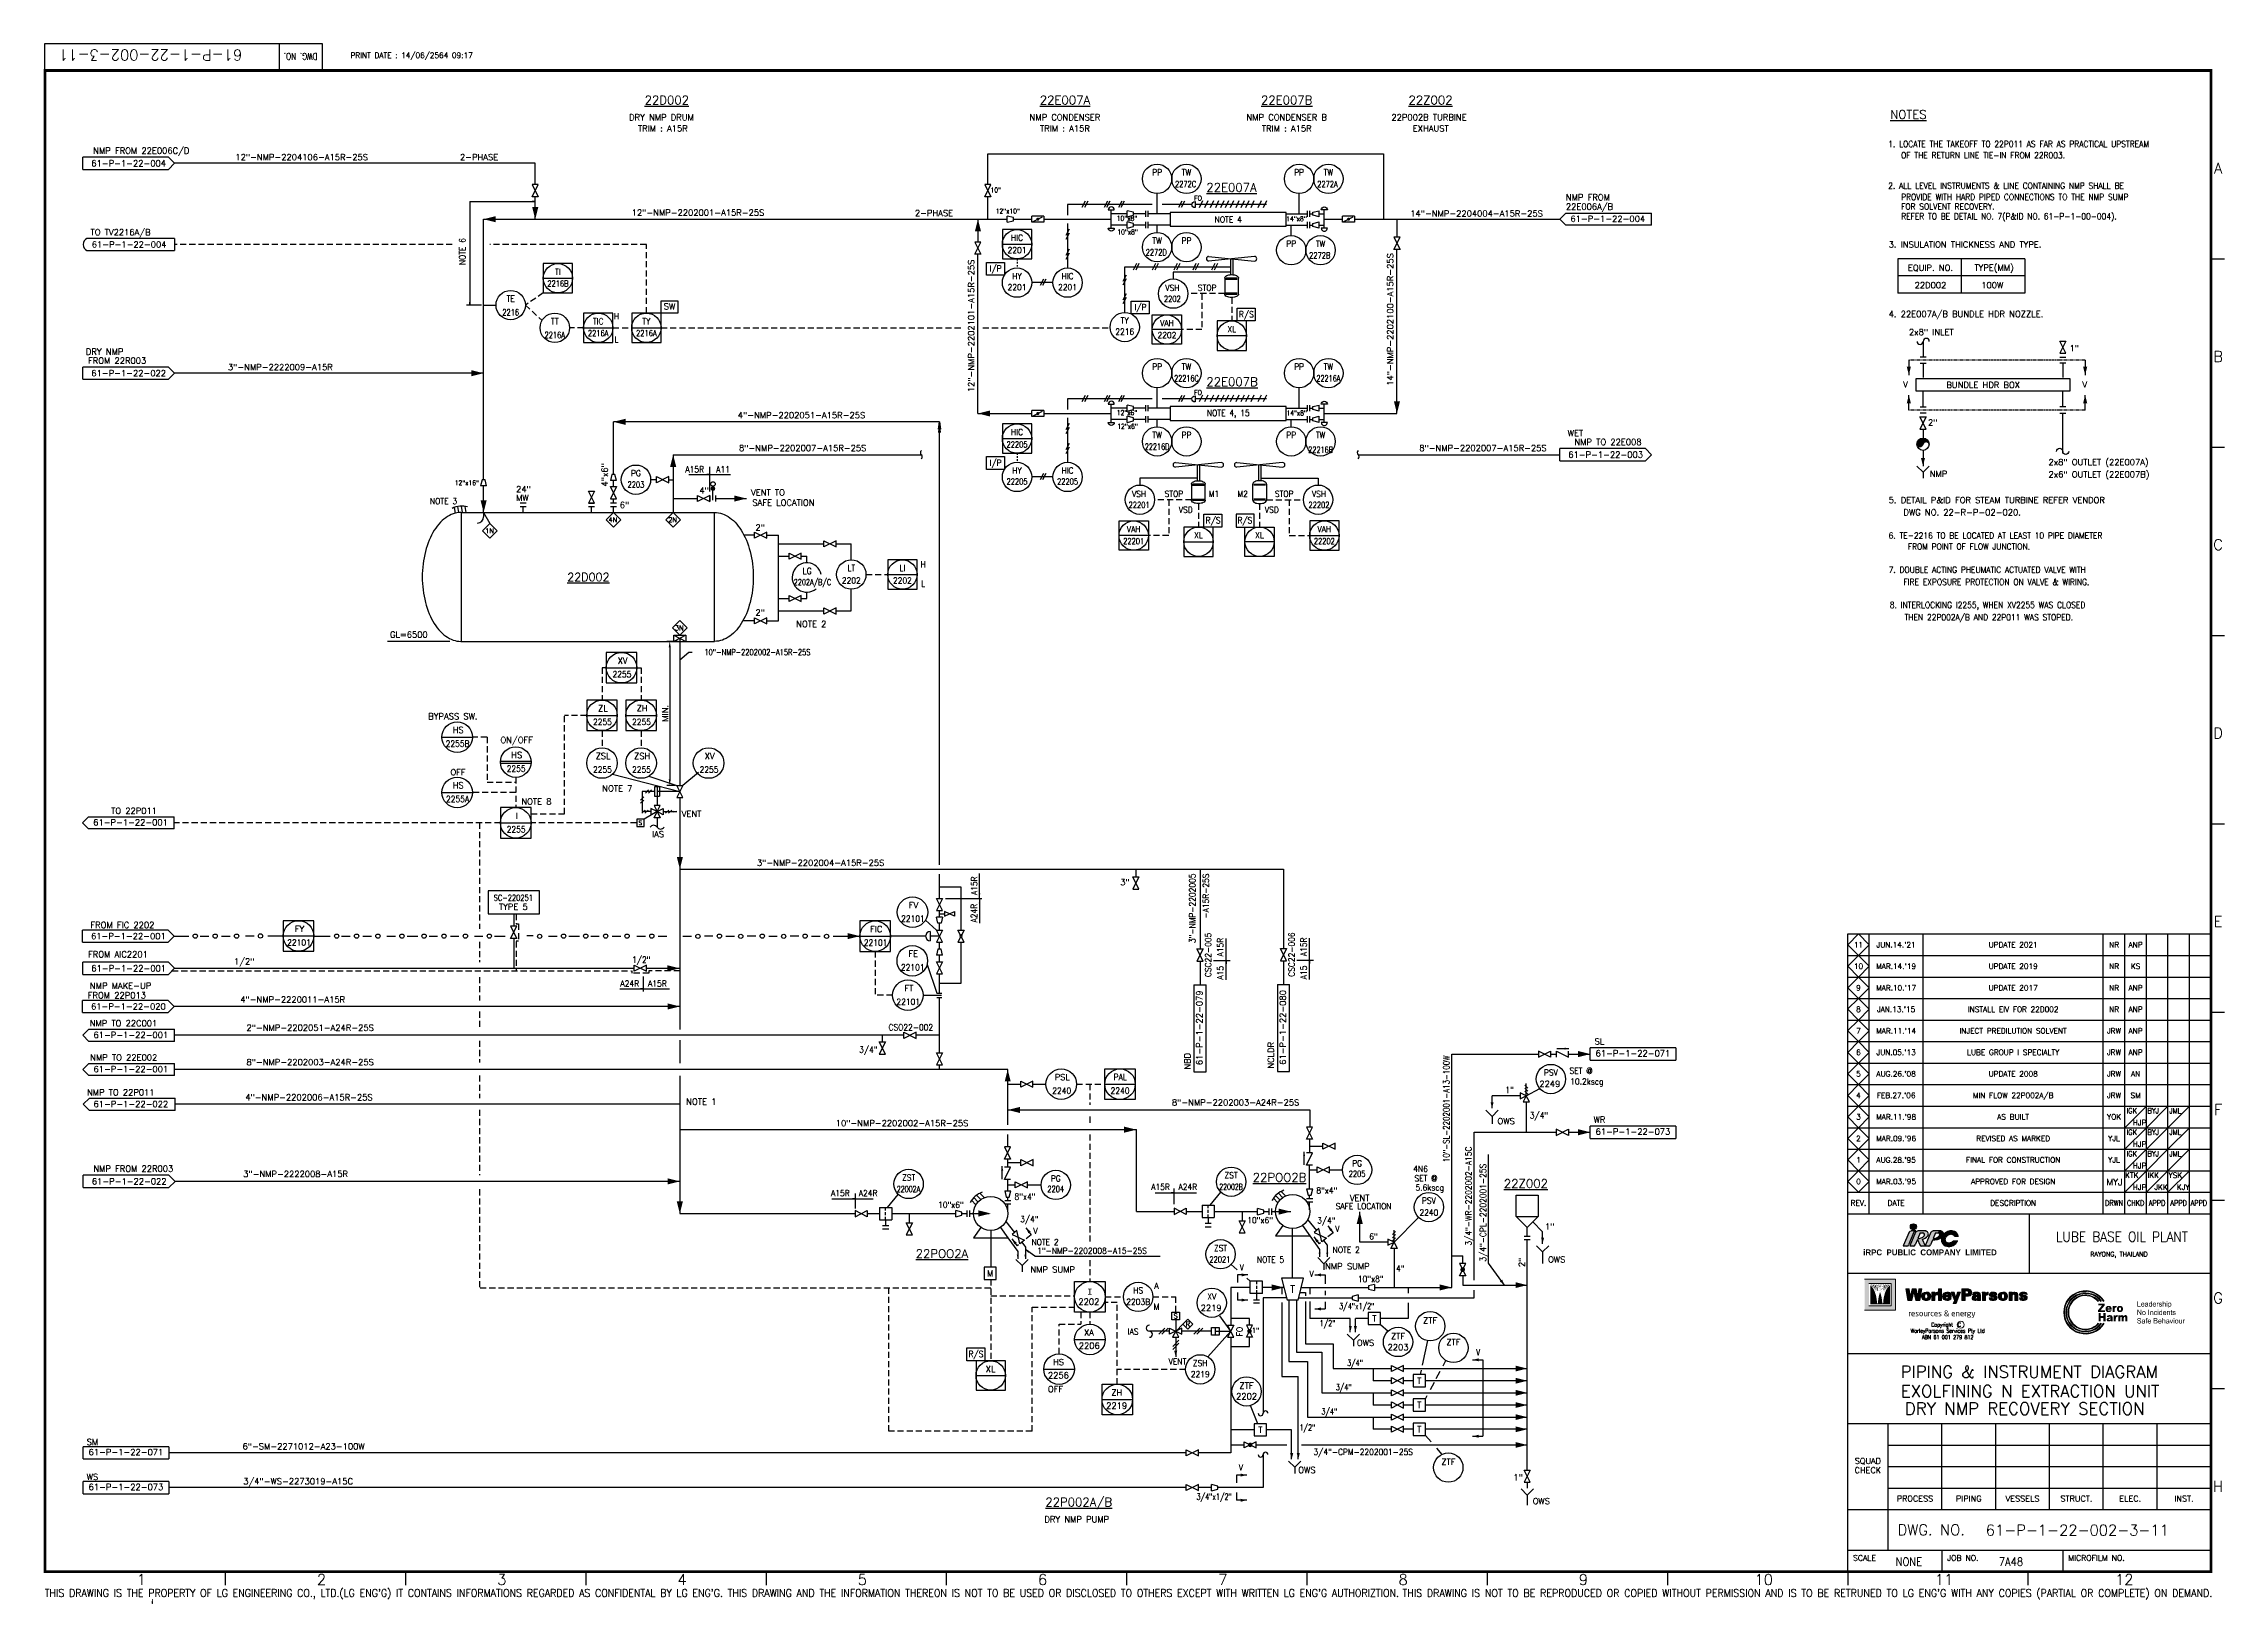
# Model space of a CAD drawing. Header units: millimetres. Extents: x 2699 to 3591, y 333 to 971.
import ezdxf
from ezdxf.enums import TextEntityAlignment as Align

# ---------------------------------------------------------------- set-up
doc = ezdxf.new("R2010")
doc.units = ezdxf.units.MM
for name, pattern in [('HIDDEN', [0.375, 0.25, -0.125]), ('NELECTRICAL', [0.25, 0.125, -0.125]), ('PHANTOM', [2.5, 1.25, -0.25, 0.25, -0.25, 0.25, -0.25]), ('SOLID', [0])]:
    doc.linetypes.add(name, pattern=pattern)
for name, color, linetype in [('1', 1, 'Continuous'), ('100', 7, 'Continuous'), ('13', 7, 'Continuous'), ('2', 7, 'Continuous'), ('3', 3, 'Continuous'), ('30', 7, 'NELECTRICAL'), ('31', 7, 'Continuous'), ('4', 2, 'Continuous'), ('8', 7, 'Continuous'), ('DIM', 7, 'Continuous'), ('DWGLMT', 6, 'Continuous'), ('INST', 4, 'Continuous'), ('SEC', 7, 'Continuous'), ('SYM', 7, 'Continuous'), ('TEXT', 7, 'Continuous'), ('TTBOX', 6, 'Continuous'), ('UTSYM', 6, 'Continuous')]:
    doc.layers.add(name, color=color, linetype=linetype)
doc.layers.add('ZC-CARTOUCHE', color=7, linetype='Continuous', lineweight=25)
doc.styles.add('MONO', font='MONOTXT')
doc.styles.add('ROMANC', font='romanc', dxfattribs={"height": 1.5})
doc.styles.add('ROMANS', font='romans.shx')
doc.styles.add('ROMSIM', font='simplex.shx', dxfattribs={"height": 0.1})
doc.styles.add('S2', font='SIMPLEX', dxfattribs={"width": 0.8})
doc.styles.add('S3', font='SIMPLEX')
doc.styles.add('SIMPLEX', font='simplex.shx', dxfattribs={"height": 0.1})
doc.styles.get("Standard").update_dxf_attribs({"font": 'romans.shx'})
doc.styles.add('STYLE1', font='romab___.ttf')
doc.dimstyles.new('ISO-25', dxfattribs={"dimtxt": 2.5, "dimasz": 2.5, "dimexe": 1.25, "dimexo": 0.625, "dimtad": 1, "dimtxsty": 'Standard', "dimcen": 2.5, "dimadec": 0, "dimazin": 0, "dimtfac": 1, "dimtmove": 0, "dimatfit": 3, "dimfxl": 1, "dimarcsym": 0})
doc.dimstyles.get("Standard").update_dxf_attribs({"dimtxt": 0.18, "dimasz": 0.18, "dimexe": 0.18, "dimexo": 0.0625, "dimgap": 0.09, "dimtad": 0, "dimtih": 1, "dimtoh": 1, "dimdec": 4, "dimzin": 0, "dimdsep": 46, "dimtxsty": 'Standard', "dimcen": 0.09, "dimadec": 0, "dimazin": 0, "dimtfac": 1, "dimtdec": 4, "dimtofl": 0, "dimtmove": 0, "dimatfit": 3, "dimfxl": 1, "dimtolj": 1, "dimtzin": 0, "dimarcsym": 0})

msp = doc.modelspace()

# ---------------------------------------------------------------- texts
at = {"color": 7}
for s, p in [('DRY NMP DRUM', (2938.826, 939.39)), ('TRIM : A15R', (2942.442, 934.849)), ('22P002B TURBINE', (3250.49, 939.39)), ('EXHAUST', (3259.225, 934.849)), ('DRY NMP PUMP', (3108.609, 366.079))]:
    msp.add_text(s, height=2.5, dxfattribs=at).set_placement(p)
for s, p in [('NMP CONDENSER', (3117.015, 939.39)), ('TRIM : A15R', (3117.015, 934.849)), ('NMP CONDENSER B', (3207.686, 939.39)), ('TRIM : A15R', (3207.686, 934.849))]:
    msp.add_text(s, height=2.5, dxfattribs=at).set_placement(p, align=Align.CENTER)
at = {"color": 7, "width": 0.9}
for s, p in [('1. LOCATE THE TAKEOFF TO 22P011 AS FAR AS PRACTICAL UPSTREAM', (3453.591, 928.496)), ('OF THE RETURN LINE TIE-IN FROM 22R003.', (3458.861, 923.9)), ('2. ALL LEVEL INSTRUMENTS & LINE CONTAINING NMP SHALL BE', (3453.591, 911.424)), ('PROVIDE WITH HARD PIPED CONNECTIONS TO THE NMP SUMP ', (3458.861, 906.829)), ('FOR SOLVENT RECOVERY.', (3458.861, 902.935)), ('REFER TO BE DETAIL NO. 7(P&ID NO. 61-P-1-00-004).', (3458.861, 898.918)), ('1/2"', (2940.051, 594.939)), ('A24R', (2935.285, 585.183)), ('A15R', (2946.591, 585.183)), ('A15R', (3021.4, 499.497)), ('A24R', (3032.748, 499.497)), ('A15R', (3152.304, 502.03)), ('A24R', (3163.436, 502.03)), ('1"-NMP-2202008-A15-25S', (3105.679, 475.92))]:
    msp.add_text(s, height=2.5, dxfattribs=at).set_placement(p)
for s, height, width, p in [('PP', 2.5, 0.9, (3154.696, 918.148)), ('TW', 2.5, 0.9, (3166.696, 918.148)), ('PP', 2.5, 0.9, (3212.724, 918.148)), ('TW', 2.5, 0.9, (3224.724, 918.148)), ('10"', 2, 0.9, (3088.749, 910.961)), ('12"x10"', 2, 0.9, (3093.671, 902.306)), ('10"x8"', 2, 0.9, (3142.419, 899.332)), ('10"x8"', 2, 0.9, (3142.609, 893.793)), ('14"x8"', 2, 0.9, (3211.67, 899.171)), ('TW', 2.5, 0.9, (3154.699, 890.215)), ('PP', 2.5, 0.9, (3166.699, 890.215)), ('PP', 2.5, 0.9, (3209.53, 888.971)), ('TW', 2.5, 0.9, (3221.53, 888.971)), ('PP', 2.5, 0.9, (3154.696, 838.685)), ('TW', 2.5, 0.9, (3166.696, 838.685)), ('PP', 2.5, 0.9, (3212.724, 838.685)), ('TW', 2.5, 0.9, (3224.724, 838.685)), ('12"x6"', 2, 0.9, (3142.419, 819.869)), ('14"x8"', 2, 0.8, (3211.772, 819.708)), ('12"x6"', 2, 0.9, (3142.609, 814.33)), ('TW', 2.5, 0.9, (3154.699, 810.753)), ('PP', 2.5, 0.9, (3166.699, 810.753)), ('PP', 2.5, 0.9, (3209.53, 810.753)), ('TW', 2.5, 0.9, (3221.53, 810.753)), ('12"x16"', 2, 0.9, (2872.508, 791.193)), ('SC-220251', 2.5, 0.8, (2891.502, 621.519)), ('NOTE 5', 2.5, 0.9, (3201.071, 473.532))]:
    msp.add_text(s, height=height, dxfattribs=dict(width=width)).set_placement(p, align=Align.MIDDLE)
at = {"color": 7}
for s, height, width, p in [('2272C', 2.5, 0.8, (3166.347, 913.367)), ('2272A', 2.5, 0.8, (3224.374, 913.367)), ('HIC', 2.5, 0.9, (3097.426, 891.412)), ('2201', 2.5, 0.9, (3097.426, 886.342)), ('2272D', 2.5, 0.8, (3154.349, 885.435)), ('2272B', 2.5, 0.8, (3221.181, 884.19)), ('2216B', 2.5, 0.8, (2909.737, 872.683)), ('TI', 2.5, 0.9, (2909.737, 877.501)), ('I/P', 2.5, 0.9, (3088.69, 878.68)), ('HY', 2.5, 0.9, (3097.426, 875.7)), ('HIC', 2.5, 0.9, (3118.082, 875.7)), ('TE', 2.5, 0.9, (2890.428, 866.512)), ('2201', 2.5, 0.9, (3097.426, 871.182)), ('2201', 2.5, 0.9, (3118.082, 871.182)), ('2202', 2.5, 0.8, (3160.918, 866.42)), ('VSH', 2.5, 0.9, (3160.918, 870.911)), ('STOP', 2.5, 0.9, (3175.146, 870.952)), ('2216', 2.5, 0.8, (2890.428, 860.92)), ('TT', 2.5, 0.9, (2908.462, 857.226)), ('TIC', 2.5, 0.9, (2926.202, 857.226)), ('H', 2.5, 0.9, (2933.697, 859.306)), ('TY', 2.5, 0.9, (2945.887, 857.226)), ('TY', 2.5, 0.9, (3141.467, 857.542)), ('I/P', 2.5, 0.9, (3147.886, 862.858)), ('VAH', 2.5, 0.9, (3158.717, 856.519)), ('R/S', 2.5, 0.9, (3191.192, 859.947)), ('2216A', 2.5, 0.8, (2908.462, 851.634)), ('2216A', 2.5, 0.8, (2926.202, 852.382)), ('L', 2.5, 0.9, (2933.697, 849.832)), ('2216A', 2.5, 0.8, (2945.887, 852.408)), ('2216', 2.5, 0.9, (3141.467, 853.024)), ('2202', 2.5, 0.9, (3158.717, 851.6)), ('XL', 2.5, 0.9, (3185.21, 854.02)), ('22216C', 2.5, 0.7, (3166.696, 833.905)), ('22216A', 2.5, 0.7, (3224.724, 833.905)), ('HIC', 2.5, 0.9, (3097.426, 811.949)), ('22205', 2.5, 0.8, (3097.426, 806.88)), ('22216D', 2.5, 0.7, (3154.699, 805.972)), ('22216B', 2.5, 0.7, (3221.53, 804.727)), ('PG', 2.5, 0.9, (2941.635, 795.13)), ('I/P', 2.5, 0.9, (3088.69, 799.217)), ('HY', 2.5, 0.9, (3097.426, 796.237)), ('HIC', 2.5, 0.9, (3118.082, 796.237)), ('NOTE 3', 2.5, 0.9, (2862.977, 783.721)), ('2203', 2.5, 0.8, (2941.635, 790.481)), ('22205', 2.5, 0.8, (3097.426, 791.719)), ('22205', 2.5, 0.8, (3118.082, 791.719)), ('VSH', 2.5, 0.9, (3147.328, 786.659)), ('STOP', 2.5, 0.9, (3161.557, 786.7)), ('M1', 2.5, 0.9, (3177.931, 786.7)), ('M2', 2.5, 0.9, (3189.681, 786.7)), ('STOP', 2.5, 0.9, (3206.635, 786.7)), ('VSH', 2.5, 0.9, (3220.863, 786.659)), ('22201', 2.5, 0.8, (3147.328, 782.167)), ('VSD', 2.5, 0.9, (3166.4, 780.185)), ('R/S', 2.5, 0.9, (3177.603, 775.695)), ('R/S', 2.5, 0.9, (3190.589, 775.695)), ('VSD', 2.5, 0.9, (3201.579, 780.185)), ('22202', 2.5, 0.8, (3220.863, 782.167)), ('22201', 2.5, 0.8, (3145.127, 767.348)), ('VAH', 2.5, 0.9, (3145.127, 772.267)), ('XL', 2.5, 0.9, (3171.621, 769.768)), ('XL', 2.5, 0.9, (3196.571, 769.768)), ('22202', 2.5, 0.8, (3223.064, 767.348)), ('VAH', 2.5, 0.9, (3223.064, 772.267)), ('H', 2.5, 0.9, (3059.061, 757.871)), ('2202A/B/C', 2.5, 0.7, (3013.793, 750.398)), ('LG', 2.5, 0.9, (3011.629, 755.135)), ('2202', 2.5, 0.9, (3029.68, 751.279)), ('LT', 2.5, 0.9, (3029.68, 756.349)), ('2202', 2.5, 0.9, (3050.562, 751.279)), ('LI', 2.5, 0.9, (3050.562, 756.349)), ('L', 2.5, 0.9, (3059.061, 749.954)), ('2255', 2.5, 0.9, (2935.914, 712.923)), ('2255', 2.5, 0.9, (2927.928, 693.426)), ('2255', 2.5, 0.9, (2943.901, 693.438)), ('2255B', 2.5, 0.9, (2868.718, 684.532)), ('2255', 2.5, 0.9, (2892.663, 674.327)), ('2255', 2.5, 0.9, (2927.928, 673.935)), ('2255', 2.5, 0.9, (2943.901, 673.935)), ('2255', 2.5, 0.9, (2971.508, 673.935)), ('2255A', 2.5, 0.9, (2868.718, 661.905)), ('S', 1.75, 0.9, (2943.456, 652.152)), ('2255', 2.5, 0.9, (2892.663, 649.484)), ('22101', 2.5, 0.9, (3054.874, 612.962)), ('22101', 2.5, 0.9, (2803.878, 603.22)), ('22101', 2.5, 0.9, (3039.614, 603.149)), ('22101', 2.5, 0.9, (3054.782, 593.086)), ('22101', 2.5, 0.9, (3052.955, 578.99)), ('CSO22-002', 2.5, 0.9, (3054.009, 568.523)), ('3/4"', 2.5, 0.9, (3036.645, 559.221)), ('2240', 2.5, 0.9, (3115.68, 542.613)), ('2240', 2.5, 0.9, (3139.534, 542.616)), ('PAL', 2.5, 0.9, (3139.605, 548.21)), ('1"', 2.5, 0.9, (3298.797, 542.914)), ('PSV', 2.5, 0.9, (3315.695, 550.049)), ('SET @', 2.5, 0.9, (3328.016, 550.781)), ('10.2kscg ', 2.5, 0.9, (3331.16, 545.976)), ('3/4"', 2.5, 0.9, (3310.803, 532.359)), ('ZST', 2.5, 0.9, (3053.108, 507.124)), ('ZST', 2.5, 0.9, (3184.972, 508.045)), ('2205', 2.5, 0.8, (3236.445, 508.61)), ('PG', 2.5, 0.9, (3236.445, 512.884)), ('4N6', 2.5, 0.9, (3262.415, 510.633)), ('8"x4"', 2.5, 0.9, (3100.675, 499.291)), ('2204', 2.5, 0.8, (3113.253, 502.451)), ('PG', 2.5, 0.9, (3113.253, 506.725)), ('8"x4"', 2.5, 0.9, (3224.086, 501.829)), ('SET @', 2.5, 0.9, (3264.586, 506.82)), ('5.6kscg ', 2.5, 0.9, (3266.932, 502.613)), ('10"x6"', 2.5, 0.9, (3070.404, 495.947)), ('3/4"', 2.5, 0.9, (3102.472, 489.909)), ('10"x6"', 2.5, 0.9, (3196.81, 489.674)), ('3/4"', 2.5, 0.9, (3223.887, 489.392)), ('2240', 2.5, 0.9, (3265.809, 492.782)), ('PSV', 2.5, 0.9, (3265.809, 497.673)), ('NOTE 2', 2.5, 0.9, (3108.887, 480.697)), ('V', 2.5, 0.9, (3104.984, 485.346)), ('V', 2.5, 0.9, (3228.394, 486.159)), ('6"', 2.5, 0.9, (3243.181, 483.023)), ('ZST', 2.5, 0.9, (3180.639, 478.276)), ('NOTE 2', 2.5, 0.9, (3232.027, 477.582)), ('A', 2.5, 0.9, (3154.448, 462.815)), ('10"x8"', 2.5, 0.9, (3242.021, 465.631)), ('4"', 2.5, 0.9, (3254.107, 469.886)), ('2203B', 2.5, 0.9, (3146.953, 456.292)), ('HS', 2.5, 0.9, (3146.953, 460.965)), ('M', 2.5, 0.9, (3154.448, 454.323)), ('XV', 2.5, 0.9, (3177.045, 458.47)), ('3/4"x1/2"', 2.5, 0.7, (3236.331, 454.368)), ('1/2"', 2.5, 0.7, (3224.363, 447.356)), ('IAS', 2.5, 0.9, (3144.888, 444.123)), ('R/S', 2.5, 0.9, (3080.647, 434.758)), ('VENT', 2.5, 0.9, (3162.995, 431.845)), ('ZSH', 2.5, 0.9, (3172.328, 431.225)), ('3/4"', 2.5, 0.7, (3235.618, 431.139)), ('2219', 2.5, 0.9, (3172.328, 426.684)), ('3/4"', 2.5, 0.7, (3230.991, 421.21)), ('3/4"', 2.5, 0.7, (3225.101, 411.28)), ('1/2"', 2.5, 0.7, (3216.142, 404.694)), ('3/4"-CPM-2202001-25S', 2.5, 0.9, (3238.962, 394.737)), ('3/4"x1/2"', 2.5, 0.7, (3178.012, 376.44))]:
    msp.add_text(s, height=height, dxfattribs=dict(at, width=width)).set_placement(p, align=Align.MIDDLE)
at = {"linetype": 'HIDDEN', "ltscale": 10, "width": 0.9}
for s, p in [('NOTE 4', (3183.785, 898.851)), ('NOTE 4, 15', (3183.785, 819.388))]:
    msp.add_text(s, height=2.5, dxfattribs=at).set_placement(p, align=Align.MIDDLE)
at = {"width": 0.9}
msp.add_text('NOTE 6', height=2.5, rotation=90, dxfattribs=at).set_placement((2870.672, 885.739), align=Align.MIDDLE)
at = {"style": 'ROMANS'}
for s, p in [('3. INSULATION THICKNESS AND TYPE.', (3453.773, 887.406)), ('4. 22E007A/B BUNDLE HDR NOZZLE.', (3453.773, 858.976)), ('2x8" INLET', (3462.059, 851.594)), ('1"', (3527.691, 844.982)), ('V', (3459.688, 830.179)), ('BUNDLE HDR BOX', (3477.356, 829.979)), ('V', (3532.957, 830.179)), ('2"', (3469.845, 814.628)), ('NMP', (3470.548, 793.633)), ('2x8" OUTLET (22E007A)', (3519.119, 798.405)), ('2x6" OUTLET (22E007B)', (3519.119, 793.385)), ('5. DETAIL P&ID FOR STEAM TURBINE REFER VENDOR', (3453.773, 782.866)), ('DWG NO. 22-R-P-02-020.', (3459.813, 777.866))]:
    msp.add_text(s, height=2.5, dxfattribs=at).set_placement(p)
for s, height, style, p in [('EQUIP. NO.', 2.5, 'ROMANS', (3470.864, 879.015)), ('TYPE(MM)', 2.5, 'ROMANS', (3496.864, 879.015)), ('22D002', 2.5, 'ROMANS', (3470.864, 872.015)), ('100W', 2.5, 'ROMANS', (3496.144, 872.015)), ('RAYONG, THAILAND', 1.88734, 'ROMANC', (3547.929, 475.494))]:
    msp.add_text(s, height=height, dxfattribs=dict(style=style)).set_placement(p, align=Align.MIDDLE)
for s, p in [('SW', (2955.383, 863.332)), ('TYPE 5', (2891.502, 617.824))]:
    msp.add_text(s, height=2.5).set_placement(p, align=Align.MIDDLE)
at = {"width": 0.9}
for s, p in [('A15R', (2961.848, 795.443)), ('A11', (2974.439, 795.443))]:
    msp.add_text(s, height=2.5, dxfattribs=at).set_placement(p)
at = {"color": 7}
for s, p in [('VENT TO', (2995.591, 787.28)), ('SAFE LOCATION', (3001.918, 783.107)), ('XV', (2936.164, 718.495)), ('ZL', (2928.177, 698.997)), ('ZH', (2944.15, 699.01)), ('HS', (2868.967, 690.103)), ('HS', (2892.912, 679.898)), ('ZSL', (2928.177, 679.506)), ('ZSH', (2944.15, 679.506)), ('XV', (2971.758, 679.506)), ('HS', (2868.967, 667.476)), ('I', (2892.912, 655.055)), ('FV', (3055.124, 618.533)), ('FY', (2804.128, 608.791)), ('FIC', (3039.864, 608.721)), ('FE', (3055.032, 598.657)), ('FT', (3053.205, 584.561)), ('SL', (3335.536, 562.755)), ('PSL', (3115.929, 548.184)), ('OWS', (3297.399, 530.183)), ('WR', (3335.536, 530.774)), ('1"', (3315.198, 487.069)), ('OWS', (3318.053, 473.625)), ('M', (3086.445, 467.941)), ('ZTF', (3266.341, 448.685)), ('OWS', (3239.903, 439.525)), ('2203', (3253.194, 437.715)), ('ZTF', (3253.194, 442.23)), ('ZTF', (3275.824, 439.828)), ('XL', (3086.665, 428.831)), ('ZTF', (3191.268, 421.998)), ('2202', (3191.268, 417.657)), ('SM', (2719.441, 398.974)), ('WS', (2719.441, 384.733)), ('OWS', (3215.924, 387.529)), ('ZTF', (3273.745, 390.869)), ('1"', (3302.289, 384.502)), ('OWS', (3311.777, 374.785))]:
    msp.add_text(s, height=2.5, dxfattribs=at).set_placement(p, align=Align.MIDDLE)
at = {"color": 7, "linetype": 'Continuous', "style": 'ROMANS', "width": 0.9}
for s, p in [('6. TE-2216 TO BE LOCATED AT LEAST 10 PIPE DIAMETER', (3453.773, 768.388)), ('FROM POINT OF FLOW JUNCTION.', (3461.6, 763.888)), ('7. DOUBLE ACTING PHEUMATIC ACTUATED VALVE WITH ', (3453.773, 754.41)), ('FIRE EXPOSURE PROTECTION ON VALVE & WIRING.', (3459.813, 749.41)), ('8. INTERLOCKING I2255, WHEN XV2255 WAS CLOSED', (3454.239, 739.984)), ('THEN 22P002A/B AND 22P011 WAS STOPED.', (3460.278, 734.984))]:
    msp.add_text(s, height=2.5, dxfattribs=at).set_placement(p)
at = {"color": 7, "width": 0.9}
for s, p in [('A15R', (3081.174, 622.642)), ('A24R', (3081.081, 611.407)), ('A15R', (3181.757, 597.503)), ('A15R', (3215.882, 597.653)), ('A15', (3181.757, 588.043)), ('A15', (3215.882, 588.194))]:
    msp.add_text(s, height=2.5, rotation=90, dxfattribs=at).set_placement(p)
for s, p in [('CSC22-005', (3175.545, 598.143)), ('CSC22-006', (3209.67, 598.293))]:
    msp.add_text(s, height=2.5, rotation=90, dxfattribs=at).set_placement(p, align=Align.MIDDLE_CENTER)
at = {"color": 7}
for s, p in [('NCLDR', (3201.208, 557.098)), ('NBD', (3167.083, 554.65))]:
    msp.add_text(s, height=2.5, rotation=90, dxfattribs=at).set_placement(p, align=Align.MIDDLE)
at = {"color": 7, "style": 'ROMANS'}
for s, p in [('2249', (3310.967, 544.186)), ('2202', (3122.499, 455.102)), ('2219', (3172.492, 452.556)), ('2206', (3122.673, 437.088)), ('XA', (3124.77, 442.477)), ('HS', (3112.157, 430.383)), ('2256', (3110.061, 424.994)), ('OFF', (3110.061, 419.34)), ('ZH', (3135.965, 417.951)), ('2219', (3133.869, 412.561))]:
    msp.add_text(s, height=2.5, dxfattribs=at).set_placement(p)
at = {"color": 7}
for s, width, p, p2 in [('22002A', 0.687999, (3048.258, 501.149), (3057.841, 501.149)), ('22002B', 0.682169, (3180.122, 502.07), (3189.705, 502.07))]:
    msp.add_text(s, height=2.5, dxfattribs=dict(at, width=width)).set_placement(p, p2, align=Align.FIT)
at = {"color": 2}
msp.add_text('%%u22Z002', height=3.5, dxfattribs=at).set_placement((3305.454, 504.634), align=Align.MIDDLE)
at = {"color": 7, "style": 'ROMANS', "width": 0.8}
for s, p in [('22021', (3176.086, 472.362)), ('V', (3188.605, 469.11)), ('V', (3188.216, 387.263))]:
    msp.add_text(s, height=2.5, dxfattribs=at).set_placement(p)
at = {"color": 7, "style": 'ROMANS', "text_generation_flag": 2, "width": 0.8}
for p in [(3218.652, 466.49), (3286.78, 434.38)]:
    msp.add_text('V', height=2.5, dxfattribs=at).set_placement(p)
at = {"color": 7, "linetype": 'Continuous', "lineweight": 13, "style": 'ROMANS', "width": 0.85}
for s, p in [('Copyright  C', (3477.252, 446.956)), ('WorleyParsons Services Pty Ltd', (3477.895, 444.464)), ('ABN 61 001 279 812', (3477.895, 441.852))]:
    msp.add_text(s, height=1.58797, dxfattribs=at).set_placement(p, align=Align.MIDDLE_CENTER)
at = {"color": 7, "width": 0.9}
msp.add_text('FO', height=2.5, rotation=90, dxfattribs=at).set_placement((3188.397, 444.107), align=Align.MIDDLE)
at = {"style": 'ROMANS'}
for s, width, p, p2 in [("THIS DRAWING IS THE PROPERTY OF LG ENGINEERING CO., LTD.(LG ENG'G) IT CONTAINS INFORMATIONS REGARDED AS CONFIDENTAL BY LG ENG'G. THIS DRAWING AND THE INFORMATION THEREON IS NOT TO BE USED OR DISCLOSED TO OTHERS EXCEPT WITH WRITTEN LG ENG'G AUTHORIZTION. ", 0.789516, (2699.935, 335.678), (3255.523, 335.678)), ("THIS DRAWING IS NOT TO BE REPRODUCED OR COPIED WITHOUT PERMISSION AND IS TO BE RETRUNED TO LG ENG'G WITH ANY COPIES (PARTIAL OR COMPLETE) ON DEMAND.", 0.791696, (3255.028, 335.656), (3586.073, 335.656))]:
    msp.add_text(s, height=3.08, dxfattribs=dict(at, width=width)).set_placement(p, p2, align=Align.FIT)
at = {"color": 7}
for p in [(3243.513, 449.476), (3261.873, 424.018), (3261.873, 414.089), (3196.912, 403.935), (3261.873, 404.16)]:
    msp.add_attdef('T', text='', height=2.5, dxfattribs=at).set_placement(p, align=Align.MIDDLE_CENTER)
at = {"layer": '1', "color": 2}
for s, p in [('%%U22D002', (2945.159, 945.97)), ('%%U22Z002', (3257.474, 945.97)), ('%%UNOTES', (3454.418, 940.062)), ('%%U22P002A/B', (3109.007, 372.658))]:
    msp.add_text(s, height=3.5, dxfattribs=at).set_placement(p)
for s, p in [('%%U22E007A', (3117.015, 945.97)), ('%%U22E007B', (3207.686, 945.97))]:
    msp.add_text(s, height=3.5, dxfattribs=at).set_placement(p, align=Align.CENTER)
at = {"layer": '1', "color": 7, "style": 'ROMANS'}
for s, p in [('61-P-1-22-004', (2734.245, 921.865)), ('61-P-1-22-004', (3338.947, 899.16)), ('61-P-1-22-004', (2734.429, 888.662)), ('61-P-1-22-022', (2734.245, 836.019)), ('61-P-1-22-003', (3338.062, 802.702)), ('61-P-1-22-001', (2735.015, 652.327)), ('61-P-1-22-001', (2734.13, 605.827)), ('61-P-1-22-001', (2734.243, 592.667)), ('61-P-1-22-020', (2734.13, 577.067)), ('61-P-1-22-001', (2735.13, 565.437)), ('61-P-1-22-071', (3349.231, 557.886)), ('61-P-1-22-001', (2735.13, 551.454)), ('61-P-1-22-022', (2735.13, 537.155)), ('61-P-1-22-073', (3349.231, 525.905)), ('61-P-1-22-022', (2734.455, 505.532)), ('61-P-1-22-071', (2733.136, 394.829)), ('61-P-1-22-073', (2733.136, 380.587))]:
    msp.add_text(s, height=2.5, dxfattribs=at).set_placement(p, align=Align.MIDDLE)
for s, p in [('61-P-1-22-079', (3171.952, 568.345)), ('61-P-1-22-080', (3206.077, 568.496))]:
    msp.add_text(s, height=2.5, rotation=90, dxfattribs=at).set_placement(p, align=Align.MIDDLE)
at = {"layer": '100', "color": 250}
msp.add_text('PLOT SCALE: .860', height=0.1375, rotation=90, dxfattribs=at).set_placement((2743.993, 332.95))
at = {"layer": '2', "color": 2}
msp.add_text('61-P-1-22-002-3-11', height=4.4, rotation=180, dxfattribs=at).set_placement((2743.243, 966.132), align=Align.MIDDLE)
at = {"layer": '2', "color": 7, "style": 'ROMSIM'}
for s, p in [('NMP FROM 22E006C/D', (2759.067, 925.773)), ('12"-NMP-2204106-A15R-25S', (2832.092, 923.112)), ('2-PHASE', (2885.329, 923.112)), ('12"-NMP-2202001-A15R-25S', (2994.111, 900.446)), ('2-PHASE', (3071.31, 900.253)), ('14"-NMP-2204004-A15R-25S', (3312.416, 900.072)), ('TO TV2216A/B', (2743.198, 892.407)), ('DRY NMP', (2732.096, 843.596)), ('FROM 22R003', (2741.423, 839.928)), ('3"-NMP-2222009-A15R', (2817.687, 837.266)), ('4"-NMP-2202051-A15R-25S', (3035.356, 817.594)), ('WET', (3328.862, 810.267)), ('8"-NMP-2202007-A15R-25S', (3035.832, 804.154)), ('8"-NMP-2202007-A15R-25S', (3313.956, 804.154)), ('NMP TO 22E008', (3352.744, 806.649)), ('TO 22P011', (2745.826, 655.842)), ('3"-NMP-2202004-A15R-25S', (3043.168, 634.569)), ('FROM FIC 2202', (2744.76, 609.141)), ('FROM AIC2201', (2742.072, 597.15)), ('FROM 22P013', (2741.308, 580.382)), ('NMP MAKE-UP', (2743.464, 584.295)), ('4"-NMP-2220011-A15R', (2822.728, 578.643)), ('NMP TO 22C001', (2745.941, 568.952)), ('2"-NMP-2202051-A24R-25S', (2834.482, 567.119)), ('NMP TO 22E002', (2745.941, 554.969)), ('8"-NMP-2202003-A24R-25S', (2834.482, 553.067)), ('NMP TO 22P011', (2744.832, 540.683)), ('4"-NMP-2202006-A15R-25S', (2834.008, 538.679)), ('8"-NMP-2202003-A24R-25S', (3212.829, 536.569)), ('NMP FROM 22R003', (2752.468, 509.472)), ('3"-NMP-2222008-A15R', (2823.926, 507.337)), ('VENT', (3241.539, 497.514)), ('NMP SUMP', (3121.119, 468.241)), ('NMP SUMP', (3241.609, 469.587)), ('6"-SM-2271012-A23-100W', (2830.735, 395.911)), ('3/4"-WS-2273019-A15C', (2825.978, 381.67))]:
    msp.add_text(s, height=2.5, dxfattribs=at).set_placement(p, align=Align.RIGHT)
at = {"layer": '2', "color": 2, "style": 'SIMPLEX'}
for s, p in [('%%U22E007A', (3174.857, 910.253)), ('%%U22E007B', (3174.857, 830.791))]:
    msp.add_text(s, height=3.5, dxfattribs=at).set_placement(p)
at = {"layer": '2', "color": 7}
for s, style, p in [('22E006A/B', 'ROMSIM', (3321.812, 902.866)), ('NMP FROM', 'ROMSIM', (3321.812, 906.683)), ('GL=6500', 'SIMPLEX', (2841.072, 727.897)), ('1/2"', 'ROMSIM', (2777.308, 594.237))]:
    msp.add_text(s, height=2.5, dxfattribs=dict(at, style=style)).set_placement(p)
at = {"layer": '2', "color": 7, "style": 'ROMSIM'}
for s, p in [('14"-NMP-2202100-A15R-25S', (3251.237, 885.102)), ('12"-NMP-2202101-A15R-25S', (3079.932, 882.478)), ('2"', (3305.049, 474.356))]:
    msp.add_text(s, height=2.5, rotation=90, dxfattribs=at).set_placement(p, align=Align.RIGHT)
at = {"layer": '2', "color": 7}
msp.add_text('4"x6"', height=2.5, rotation=90, dxfattribs=at).set_placement((2930.112, 794.447), align=Align.CENTER)
at = {"layer": '2'}
for s, p in [('24"', (2892.64, 787.356)), ('MW', (2892.64, 783.812)), ('NOTE 2', (3007.163, 732.216))]:
    msp.add_text(s, height=2.5, dxfattribs=at).set_placement(p)
at = {"layer": '2', "color": 7}
for s, p in [('4"', (2969.476, 786.772)), ('2"', (2992.401, 771.679)), ('2"', (2992.401, 736.924))]:
    msp.add_text(s, height=2.5, dxfattribs=at).set_placement(p, align=Align.CENTER)
at = {"layer": '2', "color": 2, "style": 'SIMPLEX'}
msp.add_text('%%U22D002', height=3.3333, dxfattribs=at).set_placement((2922.193, 751), align=Align.CENTER)
at = {"layer": '2', "color": 7, "style": 'ROMSIM'}
for s, width, p in [('10"-NMP-2202002-A15R-25S', 0.8, (3012.985, 720.706)), ('SAFE LOCATION', 0.9, (3250.547, 494.141))]:
    msp.add_text(s, height=2.5, dxfattribs=dict(at, width=width)).set_placement(p, align=Align.RIGHT)
at = {"layer": '2', "color": 7}
for s, p in [('BYPASS SW.', (2856.724, 694.479)), ('ON/OFF', (2886.234, 684.77)), ('OFF', (2865.768, 671.615)), ('NOTE 8', (2894.781, 659.63)), ('NOTE 7', (2927.868, 664.994)), ('VENT', (2960.33, 654.562)), ('IAS', (2948.214, 646.255)), ('NOTE 1', (2962.195, 536.871))]:
    msp.add_text(s, height=2.5, dxfattribs=at).set_placement(p)
msp.add_text('3"', height=2.5, dxfattribs=at).set_placement((3143.484, 627.895), align=Align.MIDDLE_RIGHT)
at = {"layer": '2', "color": 7, "style": 'ROMSIM'}
for s, width, p in [('3"-NMP-2202005', 0.9, (3170.339, 631.436)), ('-A15R-25S', 0.9, (3175.854, 631.436)), ('10"-SL-2202001-A13-100W', 0.85, (3274.166, 557.032)), ('3/4"-WR-2202002-A15C', 0.9, (3283.225, 519.782))]:
    msp.add_text(s, height=2.5, rotation=90, dxfattribs=dict(at, width=width)).set_placement(p, align=Align.RIGHT)
at = {"layer": '2', "color": 7}
msp.add_text('10"-NMP-2202002-A15R-25S', height=2.5, dxfattribs=at).set_placement((3023.321, 529.343), align=Align.MIDDLE_LEFT)
at = {"layer": '2', "color": 2, "style": 'SIMPLEX'}
for s, p in [('%%U22POO2B', (3215.698, 505.41)), ('%%U22POO2A', (3077.453, 474.256))]:
    msp.add_text(s, height=3.5, dxfattribs=at).set_placement(p, align=Align.RIGHT)
at = {"layer": '2', "color": 7, "style": 'ROMSIM', "width": 0.9}
msp.add_text('3/4"-CPL-2202001-25S', height=2.5, rotation=90, dxfattribs=at).set_placement((3289.164, 472.729))
at = {"layer": '2', "color": 7}
msp.add_text('T', height=3, dxfattribs=at).set_placement((3210.076, 461.402), align=Align.MIDDLE_CENTER)
at = {"layer": '2', "color": 2}
for s, height, p in [('PIPING & INSTRUMENT DIAGRAM', 4.95, (3511.272, 427.71)), ('EXOLFINING N EXTRACTION UNIT', 4.95, (3511.582, 419.731)), ('DRY NMP RECOVERY SECTION', 4.95, (3509.377, 412.622)), ('61-P-1-22-002-3-11', 4.4, (3530.899, 362.93))]:
    msp.add_text(s, height=height, dxfattribs=at).set_placement(p, align=Align.MIDDLE)
at = {"layer": '2', "color": 2, "width": 0.9}
for s, p in [('NONE', (3456.615, 348.374)), ('7A48', (3498.799, 348.374))]:
    msp.add_text(s, height=3.3, dxfattribs=at).set_placement(p)
at = {"layer": '3', "color": 7, "linetype": 'SOLID'}
msp.add_text('6"', height=2.5, dxfattribs=at).set_placement((2936.94, 780.861), align=Align.CENTER)
at = {"layer": 'DIM', "color": 2, "style": 'S3'}
for s, p in [('A', (3588.454, 919.859)), ('B', (3588.454, 842.859)), ('C', (3588.454, 765.859)), ('D', (3588.454, 688.859)), ('E', (3588.454, 611.859)), ('F', (3588.454, 534.859)), ('G', (3588.454, 457.859)), ('H', (3588.454, 380.859)), ('1', (2739.381, 342.706)), ('2', (2813.081, 342.706)), ('3', (2886.781, 342.706)), ('4', (2960.481, 342.706)), ('5', (3034.181, 342.706)), ('6', (3107.881, 342.706)), ('7', (3181.581, 342.706)), ('8', (3255.281, 342.706)), ('9', (3328.981, 342.706)), ('10', (3402.681, 342.706)), ('11', (3476.381, 342.706)), ('12', (3550.081, 342.706))]:
    msp.add_text(s, height=4.4, dxfattribs=at).set_placement(p, align=Align.MIDDLE)
at = {"layer": 'DWGLMT', "color": 2, "style": 'S2', "text_generation_flag": 6, "width": 0.8}
msp.add_text('DWG. NO.', height=2.75, dxfattribs=at).set_placement((2804.522, 966.955), align=Align.CENTER)
at = {"layer": 'DWGLMT', "color": 2, "style": 'ROMANC', "width": 0.9}
msp.add_text('LUBE BASE OIL PLANT', height=4.0443, dxfattribs=at).set_placement((3549.144, 482.889), align=Align.MIDDLE)
at = {"layer": 'TEXT', "color": 7}
for s, height, style, p in [('4N', 2, 'ROMANS', (2932.214, 776.072)), ('2N', 2, 'ROMANS', (2956.648, 776.072)), ('1N', 2, 'ROMANS', (2881.746, 771.581)), ('3N', 2, 'ROMANS', (2959.373, 731.878)), ('I', 2.5, 'MONO', (3127.183, 460.428))]:
    msp.add_text(s, height=height, dxfattribs=dict(at, style=style)).set_placement(p, align=Align.MIDDLE)
at = {"layer": 'TEXT', "color": 7, "style": 'SIMPLEX'}
for s, p in [('S', (3162.259, 449.539)), ('R', (3167.28, 446.149))]:
    msp.add_text(s, height=2, dxfattribs=at).set_placement(p, align=Align.CENTER)
at = {"layer": 'TTBOX', "color": 7}
for s, height, p in [('11', 2.2, (3441.422, 601.205)), ('NR', 2.2, (3545.922, 601.205)), ('ANP', 2.2, (3554.722, 601.205)), ('10', 2.2, (3441.422, 592.405)), ('NR', 2.2, (3545.922, 592.405)), ('KS', 2.2, (3554.722, 592.405)), ('9', 2.2, (3441.422, 583.605)), ('NR', 2.2, (3545.922, 583.605)), ('ANP', 2.2, (3554.722, 583.605)), ('6', 2.2, (3441.422, 557.205)), ('JRW', 2.2, (3545.922, 557.205)), ('ANP', 2.2, (3554.722, 557.205)), ('5', 2.2, (3441.422, 548.405)), ('JRW', 2.2, (3545.922, 548.405)), ('AN', 2.2, (3554.722, 548.405)), ('4', 2.2, (3441.422, 539.605)), ('JRW', 2.2, (3545.922, 539.605)), ('SM', 2.2, (3554.722, 539.605)), ('3', 2.2, (3441.422, 530.805)), ('YOK', 2.2, (3545.922, 530.805)), ('HJP', 2.2, (3556.364, 528.478)), ('2', 2.2, (3441.422, 522.005)), ('YJL', 2.2, (3545.922, 522.005)), ('HJP', 2.2, (3556.364, 519.678)), ('1', 2.2, (3441.422, 513.205)), ("AUG.28.'95", 2.2, (3456.822, 513.205)), ('FINAL FOR CONSTRUCTION', 2.2, (3504.672, 513.205)), ('YJL', 2.2, (3545.922, 513.205)), ('KTK', 2.2, (3553.16, 506.941)), ('HJP', 2.2, (3556.364, 510.878)), ('IKK', 2.2, (3561.914, 506.941)), ('YSK', 2.2, (3570.954, 506.941)), ('0', 2.2, (3441.422, 504.405)), ("MAR.03.'95", 2.2, (3456.822, 504.405)), ('APPROVED FOR DESIGN', 2.2, (3504.672, 504.405)), ('MYJ', 2.64, (3546.095, 503.938)), ('HJP', 2.2, (3556.364, 502.078)), ('JKK', 2.2, (3565.118, 502.078)), ('KJY', 2.2, (3574.158, 502.078)), ('REV.', 2.2, (3441.422, 495.605)), ('DATE', 2.2, (3456.822, 495.605)), ('DESCRIPTION', 2.2, (3504.672, 495.605)), ('SQUAD', 2.42, (3445.272, 390.005)), ('CHECK', 2.42, (3445.272, 386.233)), ('PROCESS', 2.42, (3464.522, 374.605)), ('PIPING', 2.42, (3486.522, 374.605)), ('VESSELS', 2.42, (3508.522, 374.605)), ('STRUCT.', 2.42, (3530.522, 374.605)), ('ELEC.', 2.42, (3552.522, 374.605)), ('INST.', 2.42, (3574.522, 374.605))]:
    msp.add_text(s, height=height, dxfattribs=at).set_placement(p, align=Align.CENTER)
at = {"layer": 'TTBOX', "color": 7, "style": 'ROMANS'}
for s, p in [("JUN.14.'21", (3456.822, 601.205)), ('UPDATE 2021', (3504.672, 601.205)), ("MAR.14.'19", (3456.822, 592.405)), ('UPDATE 2019', (3504.672, 592.405)), ("MAR.10.'17", (3456.822, 583.605)), ('UPDATE 2017', (3504.672, 583.605)), ('8', (3441.422, 574.805)), ("JAN.13.'15", (3456.822, 574.805)), ('INSTALL EIV FOR 22D002', (3504.672, 574.805)), ('NR', (3545.922, 574.805)), ('ANP', (3554.722, 574.805)), ('7', (3441.422, 566.005)), ("MAR.11.'14", (3456.822, 566.005)), ('INJECT PREDILUTION SOLVENT', (3504.672, 566.005)), ('JRW', (3545.922, 566.005)), ('ANP', (3554.722, 566.005)), ("JUN.05.'13", (3456.822, 557.205)), ('LUBE GROUP I SPECIALTY', (3504.672, 557.205)), ("AUG.26.'08", (3456.822, 548.405)), ('UPDATE 2008', (3504.672, 548.405)), ("FEB.27.'06", (3456.822, 539.605)), ('MIN FLOW 22P002A/B', (3504.672, 539.605)), ("MAR.11.'98", (3456.822, 530.805)), ('AS BUILT', (3504.672, 530.805))]:
    msp.add_text(s, height=2.2, dxfattribs=at).set_placement(p, align=Align.CENTER)
at = {"layer": 'TTBOX', "color": 7}
for s, width, p in [('IGK', 0.9, (3553.16, 533.341)), ('BYJ', 0.9, (3561.914, 533.341)), ('JML', 0.9, (3570.954, 533.341)), ('IGK', 0.9, (3553.16, 524.541)), ('BYJ', 0.9, (3561.914, 524.541)), ('JML', 0.9, (3570.954, 524.541)), ('IGK', 0.9, (3553.16, 515.741)), ('BYJ', 0.9, (3561.914, 515.741)), ('JML', 0.9, (3570.954, 515.741)), ('DRWN', 0.8, (3545.922, 495.605)), ('CHKD', 0.8, (3554.722, 495.605)), ('APPD', 0.8, (3563.522, 495.605)), ('APPD', 0.8, (3572.322, 495.605)), ('APPD', 0.8, (3580.572, 495.605))]:
    msp.add_text(s, height=2.2, dxfattribs=dict(at, width=width)).set_placement(p, align=Align.CENTER)
for s, height, p in [('DWG. NO.', 4.4, (3457.403, 360.855)), ('SCALE', 2.31, (3439.222, 350.405)), ('JOB NO.', 2.31, (3477.722, 350.405)), ('MICROFILM NO.', 2.31, (3527.222, 350.405))]:
    msp.add_text(s, height=height, dxfattribs=at).set_placement(p)
at = {"layer": 'ZC-CARTOUCHE', "insert": (2874.904, 965.645), "char_height": 2.2, "width": 467.21674, "attachment_point": 6, "style": 'ROMANS'}
msp.add_mtext('        PRINT DATE : 14/06/2564 09:17', dxfattribs=at)

# ---------------------------------------------------------------- blocks, each defined once
blk = doc.blocks.new('PA07')
at = {"layer": 'SYM'}
for centre, start, end in [((0, 0.05), 90, 270), ((0, -0.05), 270, 90)]:
    blk.add_arc(centre, 0.05, start, end, dxfattribs=at)
blk = doc.blocks.new('RB2')
blk.add_blockref('PA07', (0, 0))
blk = doc.blocks.new('EM00')
at = {"layer": 'SYM'}
for p, q in [((0, 0), (0.1, 0)), ((0.1, 0.05), (0.1, -0.05)), ((0.15, -0.05), (0.15, 0.05))]:
    blk.add_line(p, q, dxfattribs=at)
blk = doc.blocks.new('RB17')
for p, q in [((-0.1, 0), (0, -0.1)), ((0, -0.1), (0.1, 0)), ((0, -0.1), (0, -0.2))]:
    blk.add_line(p, q)
blk = doc.blocks.new('W1')
at = {"color": 7, "linetype": 'HIDDEN'}
blk.add_solid([(-1.2, -4.8), (0, 0), (1.2, -4.8)], dxfattribs=at)
blk = doc.blocks.new('RB13')
at = {"layer": 'INST'}
for p, q in [((-0.075, -0.049), (0.025, 0.051)), ((-0.025, -0.049), (0.075, 0.051))]:
    blk.add_line(p, q, dxfattribs=at)
blk = doc.blocks.new('FL2')
at = {"layer": '2', "width": 0.95}
for tag, p in [('SIZE-RATING', (0, 0.0625)), ('MAT-CA-SERV-RESP', (0, -0.1625))]:
    blk.add_attdef(tag, p, '', height=0.1, dxfattribs=at)
blk = doc.blocks.new('J1')
at = {"layer": 'TTBOX', "color": 7, "style": 'ROMANS'}
for s, p in [("MAR.09.'96", (18, -5)), ('REVISED AS MARKED', (61.5, -5))]:
    blk.add_text(s, height=2, dxfattribs=at).set_placement(p, align=Align.CENTER)
blk = doc.blocks.new('A3')
at = {"layer": 'SEC'}
blk.add_hatch(color=256, dxfattribs=at).paths.add_polyline_path([(-4.45, -0.66), (0, 0), (-4.45, 0.66)])
for p, q in [((-2.97, 0.44), (0, 0)), ((0, 0), (-2.97, -0.44))]:
    blk.add_line(p, q, dxfattribs=at)
blk = doc.blocks.new('RV1')
for p, q in [((0, -0.05), (0, 0.05)), ((0, 0.05), (0.2, -0.05)), ((0.2, 0.05), (0, -0.05)), ((0.2, -0.05), (0.2, 0.05))]:
    blk.add_line(p, q)
blk = doc.blocks.new('RB9')
at = {"layer": 'SYM'}
blk.add_line((0, 0.05), (0, -0.05), dxfattribs=at)
blk.add_arc((0, 0), 0.05, 270, 90, dxfattribs=at)
blk = doc.blocks.new('FR2')
at = {"layer": '2', "width": 0.95}
for tag, p in [('SIZE-RATING', (0, 0.0625)), ('MAT-CA-SERV-RESP', (0, -0.1625))]:
    blk.add_attdef(tag, text='', height=0.1, dxfattribs=at).set_placement(p, align=Align.RIGHT)
blk = doc.blocks.new('LOGO')
h = blk.add_hatch(color=154)
h.paths.add_polyline_path([(195, 61, -0.153555), (204, 68), (181, 68, 0.231513), (170, 61), (141, -8), (161, -8, 0.300013), (168, -3)])
h.paths.add_polyline_path([(174, -8), (194, -8, 0.300013), (201, -3), (213, 24), (224, -3, 0.300013), (232, -8), (251, -8), (237, 26, 0.195224), (264, 43, 0.542848), (256, 68), (214, 68, 0.231513), (203, 61)])
h.paths.add_polyline_path([(227, 58), (241, 58, -0.578871), (246, 43, -0.20446), (215, 30)], flags=16)
h.paths.add_polyline_path([(304, 58), (316, 58), (320, 68), (291, 68, 0.231513), (280, 61), (251, -8), (271, -8, 0.300013), (278, -3), (289, 22, 0.02257), (301, 23), (305, 32, -0.073348), (292, 30)])
for color, points in [(1, [(177, 89, 1), (208, 89, 1)]), (161, [(320, 68), (316, 58), (318, 58, -0.578871), (323, 43, -0.129175), (305, 32), (301, 23, 0.024345), (314, 25, 0.053995), (324, 29), (339, 64, 0.114261), (333, 68)])]:
    blk.add_hatch(color=color).paths.add_polyline_path(points)
h = blk.add_hatch(color=141)
edge = h.paths.add_edge_path()
edge.add_ellipse((377, 29), major_axis=(-38.2, -22.6), ratio=0.856342, start_angle=162.5909, end_angle=292.4263)
edge.add_arc((329, 52), 15.9, 353.5282, 409.5463)
edge.add_line((339, 64), (324, 29))
edge.add_arc((301, 75), 51.8, 296.3797, 313.7721)
edge.add_ellipse((377, 29), major_axis=(-38.2, -22.6), ratio=0.856342, start_angle=312.3483, end_angle=489.5099)
edge.add_line((417, 18), (395, 18))
edge.add_spline(control_points=[(395, 18), (394, 17), (393, 15), (389, 13), (388, 12), (385, 10), (384, 10), (381, 9), (379, 8), (376, 7), (374, 7), (370, 7), (368, 7), (365, 8), (364, 8), (360, 10), (358, 11), (356, 14), (355, 14), (354, 16), (354, 17), (353, 19), (353, 20), (352, 22), (352, 24), (353, 27), (353, 29), (354, 31), (354, 32), (356, 35), (357, 37), (359, 39), (360, 40), (361, 42), (362, 43), (364, 44), (366, 45), (368, 47), (369, 47), (372, 49), (373, 49), (376, 50), (377, 50), (380, 51), (382, 51), (384, 51), (385, 51), (388, 50), (389, 50), (391, 49), (392, 49), (394, 48), (396, 47), (398, 45), (399, 44), (400, 43), (400, 42), (401, 41)], knot_values=[3.032261, 3.032261, 3.032261, 3.032261, 3.236598, 3.236598, 3.445002, 3.445002, 3.578184, 3.578184, 3.751992, 3.751992, 3.967447, 3.967447, 4.182903, 4.182903, 4.398359, 4.398359, 4.760483, 4.760483, 4.928447, 4.928447, 5.096411, 5.096411, 5.264375, 5.264375, 5.56337, 5.56337, 5.712867, 5.712867, 5.862365, 5.862365, 6.112831, 6.112831, 6.238065, 6.238065, 6.363298, 6.363298, 6.514679, 6.514679, 6.66606, 6.66606, 6.817441, 6.817441, 6.969385, 6.969385, 7.12133, 7.12133, 7.273274, 7.273274, 7.425218, 7.425218, 7.577162, 7.577162, 7.803975, 7.803975, 8.030787, 8.030787, 8.207159, 8.207159, 8.207159, 8.207159], degree=3, periodic=0)
edge.add_line((401, 41), (420, 41))
at = {"color": 174}
for p, q in [((170, 61), (141, -8)), ((195, 61), (168, -3)), ((203, 61), (174, -8)), ((204, 68), (181, 68)), ((213, 24), (201, -3)), ((213, 24), (224, -3)), ((256, 68), (214, 68)), ((227, 58), (215, 30)), ((227, 58), (241, 58)), ((237, 26), (251, -8)), ((280, 61), (251, -8)), ((289, 22), (278, -3)), ((141, -8), (161, -8)), ((146, -8), (161, -8)), ((174, -8), (194, -8)), ((174, -8), (194, -8)), ((232, -8), (271, -8))]:
    blk.add_line(p, q, dxfattribs=at)
at = {"color": 154}
for p, q in [((333, 68), (291, 68)), ((304, 58), (292, 30)), ((304, 58), (318, 58))]:
    blk.add_line(p, q, dxfattribs=at)
at = {"color": 142}
for p, q in [((395, 18), (417, 18)), ((401, 41), (420, 41))]:
    blk.add_line(p, q, dxfattribs=at)
at = {"color": 1}
blk.add_circle((192, 89), 15.3, dxfattribs=at)
at = {"color": 174}
for centre, radius, start, end in [((182, 53), 14.7, 95.8965, 148.0368), ((210, 51), 18.4, 110.4459, 145.3653), ((215, 53), 14.7, 95.8965, 148.0368), ((215, 73), 43.5, 269.5945, 315.8162), ((230, 68), 42.5, 278.5054, 322.6916), ((239, 49), 9.14, 319.4745, 79.7359), ((252, 52), 15.9, 321.6388, 75.6198), ((160, 0), 8.58, 267.0056, 339.7941), ((193, 0), 8.58, 267.0056, 339.7941), ((232, 0), 8.58, 200.2059, 272.9944), ((270, 0), 8.58, 267.0056, 339.7941)]:
    blk.add_arc(centre, radius, start, end, dxfattribs=at)
at = {"color": 154}
for centre, radius, start, end in [((293, 53), 14.7, 95.8965, 148.0368), ((286, 157), 135, 271.186, 281.9362), ((292, 73), 43.5, 269.5945, 315.8162)]:
    blk.add_arc(centre, radius, start, end, dxfattribs=at)
at = {"color": 161}
for centre, radius, start, end in [((301, 75), 51.8, 284.0169, 313.7721), ((317, 49), 9.14, 319.4745, 79.7359)]:
    blk.add_arc(centre, radius, start, end, dxfattribs=at)
at = {"color": 142}
blk.add_arc((329, 52), 15.9, 353.5282, 75.6198, dxfattribs=at)
blk.add_ellipse((377, 29), major_axis=(-38.2, -22.6), ratio=0.856342, start_param=5.451506, end_param=8.54356, dxfattribs=at)
at = {"color": 141}
blk.add_ellipse((377, 29), major_axis=(-38.2, -22.6), ratio=0.856342, start_param=2.837746, end_param=5.103802, dxfattribs=at)
blk.add_open_spline([(401, 41), (400, 42), (400, 43), (399, 44), (398, 45), (396, 47), (394, 48), (392, 49), (391, 49), (389, 50), (388, 50), (385, 51), (384, 51), (382, 51), (380, 51), (377, 50), (376, 50), (373, 49), (372, 49), (369, 47), (368, 47), (366, 45), (364, 44), (362, 43), (361, 42), (360, 40), (359, 39), (357, 37), (356, 35), (354, 32), (354, 31), (353, 29), (353, 27), (352, 24), (352, 22), (353, 20), (353, 19), (354, 17), (354, 16), (355, 14), (356, 14), (358, 11), (360, 10), (364, 8), (365, 8), (368, 7), (370, 7), (374, 7), (376, 7), (379, 8), (381, 9), (384, 10), (385, 10), (388, 12), (389, 13), (393, 15), (394, 17), (395, 18)], degree=3, knots=[3.032261, 3.032261, 3.032261, 3.032261, 3.208633, 3.208633, 3.435445, 3.435445, 3.662257, 3.662257, 3.814202, 3.814202, 3.966146, 3.966146, 4.11809, 4.11809, 4.270034, 4.270034, 4.421979, 4.421979, 4.57336, 4.57336, 4.724741, 4.724741, 4.876122, 4.876122, 5.001355, 5.001355, 5.126589, 5.126589, 5.377055, 5.377055, 5.526553, 5.526553, 5.67605, 5.67605, 5.975045, 5.975045, 6.143009, 6.143009, 6.310973, 6.310973, 6.478936, 6.478936, 6.841061, 6.841061, 7.056516, 7.056516, 7.271972, 7.271972, 7.487428, 7.487428, 7.661236, 7.661236, 7.794418, 7.794418, 8.002821, 8.002821, 8.207159, 8.207159, 8.207159, 8.207159], dxfattribs=at)
blk = doc.blocks.new('12')
at = {"xscale": 0.0779999999999994, "yscale": 0.0779999999999994, "zscale": 0.0779999999999994}
blk.add_blockref('LOGO', (31.02, 7.87), dxfattribs=at)
at = {"color": 1, "style": 'STYLE1'}
blk.add_text('iRPC  PUBLIC  COMPANY  LIMITED', height=2.34, dxfattribs=at).set_placement((26.15, 3.52))
blk = doc.blocks.new('X2')
at = {"layer": 'DIM', "color": 1}
for centre, radius, start, end in [((1.9, 2.4), 3.03, 127.5753, 231.9804), ((-1.7, -2.4), 2.88, 305.415, 55.0362)]:
    blk.add_arc(centre, radius, start, end, dxfattribs=at)
blk = doc.blocks.new('BREAK')
for centre, start, end in [((0.93, -1.42), 123.36012, 236.63988), ((-0.93, 1.42), 303.36012, 56.63988)]:
    blk.add_arc(centre, 1.7, start, end)
blk = doc.blocks.new('*D20')
at = {"color": 0, "lineweight": -2, "transparency": 16777216}
for p, q in [((2958.95, 726.38), (2954.2, 726.38)), ((2955.45, 723.88), (2955.45, 669.99)), ((2957.68, 667.49), (2954.2, 667.49))]:
    blk.add_line(p, q, dxfattribs=at)
at = {"color": 0, "transparency": 16777216}
for points in [[(2955.03, 723.88), (2955.87, 723.88), (2955.45, 726.38)], [(2955.03, 669.99), (2955.87, 669.99), (2955.45, 667.49)]]:
    blk.add_solid(points, dxfattribs=at)
at = {"layer": 'Defpoints', "color": 0, "transparency": 16777216}
for p in [(2959.57, 726.38), (2955.45, 667.49), (2958.31, 667.49)]:
    blk.add_point(p, dxfattribs=at)
at = {"color": 0, "transparency": 16777216, "insert": (2953.57, 696.93), "char_height": 2.5, "attachment_point": 5, "rotation": 90}
blk.add_mtext('MIN.', dxfattribs=at)

# ---------------------------------------------------------------- dimensions: what is measured, and where the dimension line sits
dim = msp.add_linear_dim(base=(2955.449, 667.489), p1=(2959.571, 726.378), p2=(2958.306, 667.489), angle=90, text='MIN.', dimstyle='ISO-25')
dim.commit()
dim.dimension.update_dxf_attribs({"geometry": '*D20', "text_midpoint": (2953.574, 696.934)})

# ---------------------------------------------------------------- hatches: boundary and pattern name
at = {"linetype": 'Continuous', "lineweight": 0}
h = msp.add_hatch(color=1, dxfattribs=at)
h.paths.add_polyline_path([(3443.911, 452.909), (3443.911, 465.613), (3456.614, 465.613), (3456.614, 452.909)])
h.paths.add_polyline_path([(3445.702, 454.711), (3445.702, 463.812), (3454.823, 463.812), (3454.823, 454.711)], flags=16)
h = msp.add_hatch(color=7, dxfattribs=at)
h.paths.add_polyline_path([(3451.024, 462.265), (3450.983, 462.515), (3451.146, 462.775), (3451.207, 462.863), (3451.207, 462.504), (3451.079, 462.343)])
h.paths.add_polyline_path([(3451.207, 460.665), (3451.202, 460.726), (3451.171, 461.046), (3451.139, 461.361), (3451.103, 461.672), (3451.075, 461.896), (3451.085, 461.913), (3451.207, 462.084)])
h.paths.add_polyline_path([(3446.257, 455.266), (3446.257, 463.091), (3446.438, 462.939), (3446.678, 462.706), (3446.903, 462.456), (3447.115, 462.191), (3447.312, 461.913), (3447.494, 461.622), (3447.662, 461.323), (3447.818, 461.014), (3447.962, 460.699), (3448.096, 460.379), (3448.215, 460.057), (3448.324, 459.733), (3448.423, 459.41), (3448.513, 459.087), (3448.593, 458.77), (3448.665, 458.459), (3448.727, 458.155), (3448.782, 457.859), (3448.829, 457.575), (3448.869, 457.305), (3448.904, 457.049), (3448.932, 456.806), (3448.957, 456.585), (3448.974, 456.383), (3448.989, 456.201), (3448.999, 456.044), (3449.006, 455.91), (3449.014, 455.725), (3449.016, 455.66), (3449.044, 455.661), (3449.044, 455.66), (3449.171, 455.665), (3449.226, 455.665), (3449.353, 455.66), (3449.353, 455.661), (3449.381, 455.66), (3449.383, 455.725), (3449.391, 455.91), (3449.398, 456.044), (3449.408, 456.201), (3449.423, 456.383), (3449.441, 456.585), (3449.465, 456.806), (3449.493, 457.049), (3449.528, 457.305), (3449.568, 457.575), (3449.615, 457.859), (3449.67, 458.155), (3449.732, 458.459), (3449.804, 458.77), (3449.884, 459.087), (3449.974, 459.41), (3450.073, 459.733), (3450.182, 460.057), (3450.266, 460.283), (3450.35, 460.057), (3450.459, 459.733), (3450.559, 459.41), (3450.648, 459.087), (3450.728, 458.77), (3450.8, 458.459), (3450.862, 458.155), (3450.917, 457.859), (3450.965, 457.575), (3451.005, 457.305), (3451.039, 457.049), (3451.067, 456.806), (3451.092, 456.585), (3451.109, 456.383), (3451.124, 456.201), (3451.134, 456.044), (3451.142, 455.91), (3451.149, 455.725), (3451.152, 455.66), (3451.179, 455.661), (3451.179, 455.66), (3451.306, 455.665), (3451.361, 455.665), (3451.488, 455.66), (3451.488, 455.661), (3451.516, 455.66), (3451.519, 455.725), (3451.526, 455.91), (3451.533, 456.044), (3451.543, 456.201), (3451.558, 456.383), (3451.576, 456.585), (3451.601, 456.806), (3451.628, 457.049), (3451.663, 457.305), (3451.703, 457.575), (3451.75, 457.859), (3451.805, 458.155), (3451.867, 458.459), (3451.94, 458.77), (3452.019, 459.087), (3452.109, 459.41), (3452.208, 459.733), (3452.318, 460.057), (3452.437, 460.379), (3452.571, 460.699), (3452.714, 461.014), (3452.87, 461.323), (3453.038, 461.622), (3453.221, 461.913), (3453.418, 462.191), (3453.629, 462.456), (3453.855, 462.706), (3454.094, 462.939), (3454.268, 463.084), (3454.268, 455.266)])
h.paths.add_polyline_path([(3450.521, 462.204), (3450.485, 462.304), (3450.404, 462.51), (3450.504, 462.731), (3450.626, 462.966), (3450.638, 462.987), (3450.684, 462.751), (3450.717, 462.563), (3450.584, 462.327)])
h.paths.add_polyline_path([(3452.334, 460.793), (3452.4, 460.983), (3452.519, 461.298), (3452.651, 461.607), (3452.792, 461.91), (3452.943, 462.207), (3453.106, 462.496), (3453.281, 462.775), (3453.466, 463.043), (3453.632, 463.257), (3454.078, 463.257), (3453.924, 463.128), (3453.672, 462.883), (3453.435, 462.62), (3453.214, 462.343), (3453.009, 462.054), (3452.82, 461.752), (3452.646, 461.442), (3452.485, 461.124), (3452.338, 460.801)])
h.paths.add_polyline_path([(3450.76, 460.29), (3450.722, 460.422), (3450.618, 460.747), (3450.549, 460.947), (3450.579, 461.014), (3450.599, 461.053), (3450.605, 461.029), (3450.677, 460.71), (3450.742, 460.389)])
h.paths.add_polyline_path([(3451.908, 460.29), (3451.926, 460.389), (3451.991, 460.71), (3452.063, 461.029), (3452.142, 461.337), (3452.227, 461.641), (3452.318, 461.933), (3452.42, 462.214), (3452.526, 462.481), (3452.639, 462.731), (3452.761, 462.966), (3452.892, 463.182), (3452.945, 463.257), (3453.31, 463.257), (3453.261, 463.194), (3453.069, 462.915), (3452.888, 462.626), (3452.719, 462.327), (3452.564, 462.021), (3452.419, 461.711), (3452.284, 461.392), (3452.161, 461.069), (3452.05, 460.747), (3451.946, 460.422)])
h.paths.add_polyline_path([(3450.428, 461.277), (3450.403, 461.342), (3450.476, 461.514), (3450.501, 461.424)])
h.paths.add_polyline_path([(3451.711, 460.61), (3451.719, 460.703), (3451.749, 461.021), (3451.782, 461.334), (3451.817, 461.641), (3451.854, 461.936), (3451.894, 462.22), (3451.939, 462.494), (3451.984, 462.751), (3452.031, 462.994), (3452.032, 463), (3452.216, 463.154), (3452.358, 463.257), (3452.64, 463.257), (3452.539, 463.09), (3452.41, 462.842), (3452.292, 462.58), (3452.182, 462.304), (3452.078, 462.014), (3451.983, 461.713), (3451.897, 461.403), (3451.816, 461.089), (3451.742, 460.764)])
h.paths.add_polyline_path([(3450.266, 461.67), (3450.249, 461.711), (3450.168, 461.884), (3450.183, 461.933), (3450.266, 462.163), (3450.349, 461.933), (3450.364, 461.884), (3450.283, 461.711)])
h.paths.add_polyline_path([(3451.461, 462.799), (3451.461, 463.21), (3451.497, 463.257), (3451.831, 463.257), (3451.804, 463.14), (3451.789, 463.128), (3451.536, 462.883)])
h.paths.add_polyline_path([(3449.071, 460.665), (3449.066, 460.726), (3449.036, 461.046), (3449.003, 461.361), (3448.968, 461.672), (3448.93, 461.97), (3448.89, 462.258), (3448.844, 462.537), (3448.815, 462.705), (3449.039, 462.456), (3449.071, 462.415)])
h.paths.add_polyline_path([(3450.916, 462.887), (3450.885, 463.047), (3450.836, 463.257), (3451.175, 463.257), (3451.126, 463.194), (3450.934, 462.915)])
h.paths.add_polyline_path([(3449.326, 460.665), (3449.326, 462.084), (3449.447, 461.913), (3449.458, 461.896), (3449.429, 461.672), (3449.394, 461.361), (3449.361, 461.046), (3449.331, 460.726)])
h.paths.add_polyline_path([(3450.266, 462.823), (3450.257, 462.842), (3450.128, 463.09), (3450.027, 463.257), (3450.505, 463.257), (3450.404, 463.09), (3450.275, 462.842)])
h.paths.add_polyline_path([(3449.576, 460.61), (3449.584, 460.703), (3449.614, 461.021), (3449.646, 461.334), (3449.671, 461.548), (3449.759, 461.392), (3449.68, 461.089), (3449.607, 460.764)])
h.paths.add_polyline_path([(3449.616, 462.887), (3449.599, 462.915), (3449.407, 463.194), (3449.357, 463.257), (3449.696, 463.257), (3449.647, 463.047)])
h.paths.add_polyline_path([(3449.772, 460.29), (3449.791, 460.389), (3449.855, 460.71), (3449.927, 461.029), (3449.934, 461.053), (3449.953, 461.014), (3449.984, 460.947), (3449.915, 460.747), (3449.811, 460.422)])
h.paths.add_polyline_path([(3449.071, 462.799), (3448.996, 462.883), (3448.744, 463.128), (3448.728, 463.14), (3448.701, 463.257), (3449.035, 463.257), (3449.071, 463.21)])
h.paths.add_polyline_path([(3449.509, 462.265), (3449.453, 462.343), (3449.326, 462.504), (3449.326, 462.863), (3449.386, 462.775), (3449.55, 462.515)])
h.paths.add_polyline_path([(3448.821, 460.61), (3448.79, 460.764), (3448.717, 461.089), (3448.635, 461.403), (3448.549, 461.713), (3448.455, 462.014), (3448.35, 462.304), (3448.24, 462.58), (3448.122, 462.842), (3447.993, 463.09), (3447.892, 463.257), (3448.174, 463.257), (3448.317, 463.154), (3448.5, 463), (3448.502, 462.994), (3448.549, 462.751), (3448.593, 462.494), (3448.638, 462.22), (3448.678, 461.936), (3448.716, 461.641), (3448.751, 461.334), (3448.783, 461.021), (3448.813, 460.703)])
h.paths.add_polyline_path([(3449.856, 461.738), (3449.848, 461.752), (3449.721, 461.953), (3449.75, 462.157), (3449.876, 461.91), (3449.896, 461.866)])
h.paths.add_polyline_path([(3448.625, 460.29), (3448.587, 460.422), (3448.483, 460.747), (3448.371, 461.069), (3448.249, 461.392), (3448.114, 461.711), (3447.969, 462.021), (3447.813, 462.327), (3447.645, 462.626), (3447.463, 462.915), (3447.271, 463.194), (3447.222, 463.257), (3447.588, 463.257), (3447.64, 463.182), (3447.771, 462.966), (3447.893, 462.731), (3448.006, 462.481), (3448.113, 462.214), (3448.214, 461.933), (3448.305, 461.641), (3448.39, 461.337), (3448.47, 461.029), (3448.542, 460.71), (3448.607, 460.389)])
h.paths.add_polyline_path([(3450.105, 461.277), (3450.031, 461.424), (3450.056, 461.514), (3450.129, 461.342)])
h.paths.add_polyline_path([(3448.198, 460.793), (3448.195, 460.801), (3448.047, 461.124), (3447.886, 461.442), (3447.713, 461.752), (3447.523, 462.054), (3447.318, 462.343), (3447.097, 462.62), (3446.861, 462.883), (3446.608, 463.128), (3446.454, 463.257), (3446.9, 463.257), (3447.066, 463.043), (3447.251, 462.775), (3447.426, 462.496), (3447.589, 462.207), (3447.74, 461.91), (3447.882, 461.607), (3448.013, 461.298), (3448.132, 460.983)])
h.paths.add_polyline_path([(3450.266, 460.94), (3450.257, 460.96), (3450.265, 460.983), (3450.266, 460.986), (3450.267, 460.983), (3450.275, 460.96)])
h.paths.add_polyline_path([(3450.957, 460.61), (3450.925, 460.764), (3450.852, 461.089), (3450.774, 461.392), (3450.862, 461.548), (3450.886, 461.334), (3450.919, 461.021), (3450.949, 460.703)])
h.paths.add_polyline_path([(3450.011, 462.204), (3449.949, 462.327), (3449.816, 462.563), (3449.848, 462.751), (3449.894, 462.987), (3449.907, 462.966), (3450.029, 462.731), (3450.129, 462.51), (3450.047, 462.304)])
h.paths.add_polyline_path([(3450.677, 461.738), (3450.636, 461.866), (3450.657, 461.91), (3450.782, 462.157), (3450.811, 461.953), (3450.684, 461.752)])
h.paths.add_polyline_path([(3451.461, 460.665), (3451.461, 462.415), (3451.494, 462.456), (3451.718, 462.705), (3451.688, 462.537), (3451.643, 462.258), (3451.602, 461.97), (3451.564, 461.672), (3451.529, 461.361), (3451.496, 461.046), (3451.466, 460.726)])
for color, points in [(7, [(3461.653, 456.901), (3460.849, 461.622), (3462.15, 461.622), (3462.588, 458.182), (3463.36, 461.622), (3464.962, 461.622), (3465.662, 458.208), (3466.1, 461.622), (3467.283, 461.622), (3466.472, 456.901), (3464.903, 456.901), (3464.086, 460.399), (3463.216, 456.901)]), (7, [(3474.136, 456.901), (3474.136, 461.622), (3475.365, 461.622), (3475.365, 456.901)]), (7, [(3480.165, 455.659), (3480.629, 456.796), (3479.256, 460.183), (3480.584, 460.183), (3481.237, 457.901), (3481.949, 460.183), (3483.094, 460.183), (3481.309, 455.659)]), (3, [(3541.573, 447.533, -3.5851996), (3541.573, 456.431), (3541.822, 456.582, 3.5851996), (3541.822, 447.383)]), (3, [(3540.775, 447.374, -3.1621469), (3540.775, 456.59), (3540.537, 456.423, 3.1621469), (3540.537, 447.542)]), (3, [(3539.665, 447.364, -2.7257846), (3539.665, 456.601), (3539.443, 456.412, 2.7257846), (3539.443, 447.552)]), (7, [(3539.327, 452.122), (3539.327, 452.827), (3540.993, 454.798), (3539.488, 454.798), (3539.488, 455.525), (3542.111, 455.525), (3542.111, 454.844), (3540.427, 452.852), (3542.171, 452.852), (3542.171, 452.122)]), (7, [(3555.461, 454.346), (3555.461, 456.531), (3555.733, 456.531), (3555.733, 454.604), (3556.745, 454.604), (3556.745, 454.346)]), (7, [(3539.569, 448.329), (3539.569, 451.732), (3540.494, 451.732), (3540.494, 450.54), (3541.506, 450.54), (3541.506, 451.732), (3542.437, 451.732), (3542.437, 448.329), (3541.506, 448.329), (3541.506, 449.705), (3540.494, 449.705), (3540.494, 448.329)]), (7, [(3555.47, 450.894), (3555.47, 453.08), (3555.748, 453.08), (3556.829, 451.363), (3556.829, 453.08), (3557.089, 453.08), (3557.089, 450.894), (3556.811, 450.894), (3555.73, 452.611), (3555.73, 450.894)])]:
    msp.add_hatch(color=color, dxfattribs=at).paths.add_polyline_path(points)
h = msp.add_hatch(color=7, dxfattribs=at)
edge = h.paths.add_edge_path()
edge.add_spline(control_points=[(3468.764, 456.844), (3468.892, 456.83), (3469.03, 456.822), (3469.18, 456.822), (3469.853, 456.822), (3470.258, 457.025), (3470.533, 457.293), (3470.873, 457.633), (3471.01, 458.117), (3471.01, 458.594), (3471.01, 459.758), (3470.18, 460.294), (3469.114, 460.294)], knot_values=[0, 0, 0, 0, 0.0640809, 0.0640809, 0.0640809, 0.376054, 0.376054, 0.376054, 0.688027, 0.688027, 0.688027, 1, 1, 1, 1], degree=3, periodic=0)
edge.add_spline(control_points=[(3469.114, 460.294), (3467.813, 460.294), (3467.192, 459.562), (3467.192, 458.555), (3467.192, 458.156), (3467.283, 457.666), (3467.663, 457.306), (3467.917, 457.062), (3468.267, 456.9), (3468.764, 456.844)], knot_values=[0, 0, 0, 0, 0.3578337, 0.3578337, 0.3578337, 0.7156673, 0.7156673, 0.7156673, 1, 1, 1, 1], degree=3, periodic=0)
edge = h.paths.add_edge_path(flags=16)
edge.add_spline(control_points=[(3468.624, 457.77), (3468.486, 458.012), (3468.467, 458.333), (3468.467, 458.548), (3468.467, 459.039), (3468.571, 459.595), (3469.114, 459.595), (3469.605, 459.595), (3469.742, 459.117), (3469.742, 458.548), (3469.742, 458.091), (3469.637, 457.509), (3469.101, 457.509), (3468.99, 457.509), (3468.768, 457.522), (3468.624, 457.77)], knot_values=[0, 0, 0, 0, 0.2, 0.2, 0.2, 0.4, 0.4, 0.4, 0.6, 0.6, 0.6, 0.8, 0.8, 0.8, 1, 1, 1, 1], degree=3, periodic=0)
h = msp.add_hatch(color=7, dxfattribs=at)
edge = h.paths.add_edge_path()
edge.add_line((3471.481, 459.484), (3471.481, 456.901))
edge.add_line((3471.481, 456.901), (3472.704, 456.901))
edge.add_line((3472.704, 456.901), (3472.704, 458.294))
edge.add_spline(control_points=[(3472.704, 458.294), (3472.704, 458.647), (3472.809, 459.177), (3473.56, 459.177), (3473.645, 459.177), (3473.678, 459.17), (3473.822, 459.157)], knot_values=[0, 0, 0, 0, 0.5, 0.5, 0.5, 1, 1, 1, 1], degree=3, periodic=0)
edge.add_line((3473.822, 459.157), (3473.822, 460.209))
edge.add_spline(control_points=[(3473.822, 460.209), (3473.541, 460.216), (3472.946, 460.236), (3472.665, 459.503)], knot_values=[0, 0, 0, 0, 1, 1, 1, 1], degree=3, periodic=0)
edge.add_line((3472.665, 459.503), (3472.645, 460.183))
edge.add_line((3472.645, 460.183), (3471.449, 460.183))
edge.add_line((3471.449, 460.183), (3471.481, 459.484))
h = msp.add_hatch(color=7, dxfattribs=at)
edge = h.paths.add_edge_path()
edge.add_line((3476.98, 458.294), (3479.334, 458.294))
edge.add_spline(control_points=[(3479.334, 458.294), (3479.334, 458.869), (3479.295, 459.183), (3479.152, 459.464), (3478.929, 459.928), (3478.504, 460.301), (3477.589, 460.301), (3476.379, 460.301), (3475.842, 459.588), (3475.842, 458.49), (3475.842, 457.404), (3476.457, 456.829), (3477.601, 456.829), (3478.452, 456.829), (3479.223, 457.149), (3479.315, 457.973)], knot_values=[0, 0, 0, 0, 0.2, 0.2, 0.2, 0.4, 0.4, 0.4, 0.6, 0.6, 0.6, 0.8, 0.8, 0.8, 1, 1, 1, 1], degree=3, periodic=0)
edge.add_line((3479.315, 457.973), (3478.17, 457.973))
edge.add_spline(control_points=[(3478.17, 457.973), (3478.137, 457.666), (3477.935, 457.496), (3477.608, 457.496), (3476.98, 457.496), (3476.98, 458.117), (3476.98, 458.294)], knot_values=[0, 0, 0, 0, 0.5, 0.5, 0.5, 1, 1, 1, 1], degree=3, periodic=0)
edge = h.paths.add_edge_path(flags=16)
edge.add_line((3478.177, 458.961), (3476.993, 458.961))
edge.add_spline(control_points=[(3476.993, 458.961), (3477.007, 459.117), (3477.052, 459.647), (3477.589, 459.647), (3478.124, 459.647), (3478.164, 459.15), (3478.177, 458.961)], knot_values=[0, 0, 0, 0, 0.5, 0.5, 0.5, 1, 1, 1, 1], degree=3, periodic=0)
h = msp.add_hatch(color=7, dxfattribs=at)
edge = h.paths.add_edge_path()
edge.add_line((3483.676, 461.622), (3483.676, 456.901))
edge.add_line((3483.676, 456.901), (3484.99, 456.901))
edge.add_line((3484.99, 456.901), (3484.99, 458.601))
edge.add_line((3484.99, 458.601), (3485.84, 458.608))
edge.add_spline(control_points=[(3485.84, 458.608), (3486.095, 458.608), (3486.664, 458.608), (3487.03, 458.81), (3487.213, 458.908), (3487.743, 459.268), (3487.743, 460.098), (3487.743, 460.713), (3487.474, 461.138), (3487.075, 461.38), (3486.69, 461.622), (3486.212, 461.622), (3485.847, 461.622)], knot_values=[0, 0, 0, 0, 0.25, 0.25, 0.25, 0.5, 0.5, 0.5, 0.75, 0.75, 0.75, 1, 1, 1, 1], degree=3, periodic=0)
edge.add_line((3485.847, 461.622), (3483.676, 461.622))
edge = h.paths.add_edge_path(flags=16)
edge.add_line((3484.99, 459.503), (3484.99, 460.746))
edge.add_line((3484.99, 460.746), (3485.565, 460.746))
edge.add_spline(control_points=[(3485.565, 460.746), (3485.945, 460.746), (3486.408, 460.713), (3486.408, 460.137), (3486.408, 459.503), (3485.893, 459.503), (3485.572, 459.503)], knot_values=[0, 0, 0, 0, 0.5, 0.5, 0.5, 1, 1, 1, 1], degree=3, periodic=0)
edge.add_line((3485.572, 459.503), (3484.99, 459.503))
h = msp.add_hatch(color=7, dxfattribs=at)
edge = h.paths.add_edge_path()
edge.add_line((3490.144, 456.901), (3491.321, 456.901))
edge.add_spline(control_points=[(3491.321, 456.901), (3491.262, 457.228), (3491.255, 457.293), (3491.255, 457.528)], knot_values=[0, 0, 0, 0, 1, 1, 1, 1], degree=3, periodic=0)
edge.add_line((3491.255, 457.528), (3491.255, 459.059))
edge.add_spline(control_points=[(3491.255, 459.059), (3491.255, 459.412), (3491.177, 459.719), (3490.968, 459.922), (3490.621, 460.262), (3489.994, 460.301), (3489.7, 460.301), (3489.104, 460.301), (3488.594, 460.151), (3488.339, 459.889), (3488.091, 459.634), (3488.091, 459.353), (3488.084, 459.202)], knot_values=[0, 0, 0, 0, 0.25, 0.25, 0.25, 0.5, 0.5, 0.5, 0.75, 0.75, 0.75, 1, 1, 1, 1], degree=3, periodic=0)
edge.add_line((3488.084, 459.202), (3489.261, 459.202))
edge.add_spline(control_points=[(3489.261, 459.202), (3489.255, 459.575), (3489.471, 459.699), (3489.7, 459.699), (3490.072, 459.699), (3490.118, 459.372), (3490.111, 459.019)], knot_values=[0, 0, 0, 0, 0.5, 0.5, 0.5, 1, 1, 1, 1], degree=3, periodic=0)
edge.add_spline(control_points=[(3490.111, 459.019), (3488.699, 459.078), (3487.868, 458.751), (3487.868, 457.855), (3487.868, 457.273), (3488.221, 456.836), (3489.025, 456.836), (3489.7, 456.836), (3489.954, 457.149), (3490.105, 457.372)], knot_values=[0, 0, 0, 0, 0.3333333, 0.3333333, 0.3333333, 0.6666667, 0.6666667, 0.6666667, 1, 1, 1, 1], degree=3, periodic=0)
edge.add_spline(control_points=[(3490.105, 457.372), (3490.105, 457.162), (3490.118, 457.019), (3490.144, 456.901)], knot_values=[0, 0, 0, 0, 1, 1, 1, 1], degree=3, periodic=0)
edge = h.paths.add_edge_path(flags=16)
edge.add_spline(control_points=[(3489.078, 457.966), (3489.078, 458.438), (3489.581, 458.444), (3490.105, 458.45)], knot_values=[0, 0, 0, 0, 1, 1, 1, 1], degree=3, periodic=0)
edge.add_spline(control_points=[(3490.105, 458.45), (3490.111, 458.313), (3490.111, 458.045), (3490.013, 457.836), (3489.889, 457.574), (3489.66, 457.522), (3489.529, 457.522), (3489.235, 457.522), (3489.078, 457.725), (3489.078, 457.966)], knot_values=[0, 0, 0, 0, 0.3333333, 0.3333333, 0.3333333, 0.6666667, 0.6666667, 0.6666667, 1, 1, 1, 1], degree=3, periodic=0)
h = msp.add_hatch(color=7, dxfattribs=at)
edge = h.paths.add_edge_path()
edge.add_line((3492.093, 459.484), (3492.093, 456.901))
edge.add_line((3492.093, 456.901), (3493.315, 456.901))
edge.add_line((3493.315, 456.901), (3493.315, 458.294))
edge.add_spline(control_points=[(3493.315, 458.294), (3493.315, 458.647), (3493.42, 459.177), (3494.172, 459.177), (3494.256, 459.177), (3494.289, 459.17), (3494.433, 459.157)], knot_values=[0, 0, 0, 0, 0.5, 0.5, 0.5, 1, 1, 1, 1], degree=3, periodic=0)
edge.add_line((3494.433, 459.157), (3494.433, 460.209))
edge.add_spline(control_points=[(3494.433, 460.209), (3494.152, 460.216), (3493.557, 460.236), (3493.276, 459.503)], knot_values=[0, 0, 0, 0, 1, 1, 1, 1], degree=3, periodic=0)
edge.add_line((3493.276, 459.503), (3493.256, 460.183))
edge.add_line((3493.256, 460.183), (3492.06, 460.183))
edge.add_line((3492.06, 460.183), (3492.093, 459.484))
h = msp.add_hatch(color=7, dxfattribs=at)
edge = h.paths.add_edge_path()
edge.add_line((3496.093, 457.966), (3494.876, 457.966))
edge.add_spline(control_points=[(3494.876, 457.966), (3494.863, 456.907), (3495.825, 456.809), (3496.492, 456.809), (3496.779, 456.809), (3498.068, 456.809), (3498.068, 457.921), (3498.068, 458.562), (3497.609, 458.738), (3497.296, 458.823)], knot_values=[0, 0, 0, 0, 0.3333333, 0.3333333, 0.3333333, 0.6666667, 0.6666667, 0.6666667, 1, 1, 1, 1], degree=3, periodic=0)
edge.add_line((3497.296, 458.823), (3496.419, 459.065))
edge.add_spline(control_points=[(3496.419, 459.065), (3496.223, 459.117), (3496.086, 459.189), (3496.086, 459.379), (3496.086, 459.582), (3496.263, 459.667), (3496.452, 459.667), (3496.649, 459.667), (3496.74, 459.595), (3496.792, 459.49), (3496.838, 459.392), (3496.838, 459.268), (3496.838, 459.17)], knot_values=[0, 0, 0, 0, 0.25, 0.25, 0.25, 0.5, 0.5, 0.5, 0.75, 0.75, 0.75, 1, 1, 1, 1], degree=3, periodic=0)
edge.add_line((3496.838, 459.17), (3498.002, 459.17))
edge.add_spline(control_points=[(3498.002, 459.17), (3497.949, 460.085), (3497.211, 460.275), (3496.505, 460.275), (3496.021, 460.275), (3495.628, 460.196), (3495.341, 459.994), (3495.125, 459.85), (3494.949, 459.575), (3494.949, 459.248), (3494.949, 458.575), (3495.544, 458.411), (3495.746, 458.359)], knot_values=[0, 0, 0, 0, 0.25, 0.25, 0.25, 0.5, 0.5, 0.5, 0.75, 0.75, 0.75, 1, 1, 1, 1], degree=3, periodic=0)
edge.add_line((3495.746, 458.359), (3496.413, 458.169))
edge.add_spline(control_points=[(3496.413, 458.169), (3496.688, 458.097), (3496.877, 458.032), (3496.877, 457.803), (3496.877, 457.659), (3496.786, 457.47), (3496.505, 457.47), (3496.295, 457.47), (3496.19, 457.568), (3496.145, 457.672), (3496.093, 457.783), (3496.093, 457.908), (3496.093, 457.966)], knot_values=[0, 0, 0, 0, 0.25, 0.25, 0.25, 0.5, 0.5, 0.5, 0.75, 0.75, 0.75, 1, 1, 1, 1], degree=3, periodic=0)
h = msp.add_hatch(color=7, dxfattribs=at)
edge = h.paths.add_edge_path()
edge.add_spline(control_points=[(3500.143, 456.844), (3500.271, 456.83), (3500.409, 456.822), (3500.558, 456.822), (3501.232, 456.822), (3501.637, 457.025), (3501.913, 457.293), (3502.252, 457.633), (3502.39, 458.117), (3502.39, 458.594), (3502.39, 459.758), (3501.559, 460.294), (3500.493, 460.294)], knot_values=[0, 0, 0, 0, 0.0640809, 0.0640809, 0.0640809, 0.376054, 0.376054, 0.376054, 0.688027, 0.688027, 0.688027, 1, 1, 1, 1], degree=3, periodic=0)
edge.add_spline(control_points=[(3500.493, 460.294), (3499.192, 460.294), (3498.57, 459.562), (3498.57, 458.555), (3498.57, 458.156), (3498.662, 457.666), (3499.042, 457.306), (3499.296, 457.062), (3499.646, 456.9), (3500.143, 456.844)], knot_values=[0, 0, 0, 0, 0.3578337, 0.3578337, 0.3578337, 0.7156673, 0.7156673, 0.7156673, 1, 1, 1, 1], degree=3, periodic=0)
edge = h.paths.add_edge_path(flags=16)
edge.add_spline(control_points=[(3500.003, 457.77), (3499.865, 458.012), (3499.846, 458.333), (3499.846, 458.548), (3499.846, 459.039), (3499.951, 459.595), (3500.493, 459.595), (3500.984, 459.595), (3501.121, 459.117), (3501.121, 458.548), (3501.121, 458.091), (3501.017, 457.509), (3500.48, 457.509), (3500.369, 457.509), (3500.147, 457.522), (3500.003, 457.77)], knot_values=[0, 0, 0, 0, 0.2, 0.2, 0.2, 0.4, 0.4, 0.4, 0.6, 0.6, 0.6, 0.8, 0.8, 0.8, 1, 1, 1, 1], degree=3, periodic=0)
h = msp.add_hatch(color=7, dxfattribs=at)
edge = h.paths.add_edge_path()
edge.add_line((3503.103, 459.484), (3503.103, 456.901))
edge.add_line((3503.103, 456.901), (3504.325, 456.901))
edge.add_line((3504.325, 456.901), (3504.325, 458.784))
edge.add_spline(control_points=[(3504.325, 458.784), (3504.325, 458.902), (3504.325, 459.477), (3504.874, 459.477), (3505.378, 459.477), (3505.378, 459.013), (3505.378, 458.784)], knot_values=[0, 0, 0, 0, 0.5, 0.5, 0.5, 1, 1, 1, 1], degree=3, periodic=0)
edge.add_line((3505.378, 458.784), (3505.378, 456.901))
edge.add_line((3505.378, 456.901), (3506.608, 456.901))
edge.add_line((3506.608, 456.901), (3506.608, 458.889))
edge.add_spline(control_points=[(3506.608, 458.889), (3506.608, 459.34), (3506.608, 460.255), (3505.404, 460.255), (3504.724, 460.255), (3504.462, 459.928), (3504.312, 459.68)], knot_values=[0, 0, 0, 0, 0.5, 0.5, 0.5, 1, 1, 1, 1], degree=3, periodic=0)
edge.add_line((3504.312, 459.68), (3504.299, 460.183))
edge.add_line((3504.299, 460.183), (3503.07, 460.183))
edge.add_line((3503.07, 460.183), (3503.103, 459.484))
h = msp.add_hatch(color=7, dxfattribs=at)
edge = h.paths.add_edge_path()
edge.add_line((3508.451, 457.966), (3507.235, 457.966))
edge.add_spline(control_points=[(3507.235, 457.966), (3507.222, 456.907), (3508.183, 456.809), (3508.85, 456.809), (3509.138, 456.809), (3510.426, 456.809), (3510.426, 457.921), (3510.426, 458.562), (3509.968, 458.738), (3509.654, 458.823)], knot_values=[0, 0, 0, 0, 0.3333333, 0.3333333, 0.3333333, 0.6666667, 0.6666667, 0.6666667, 1, 1, 1, 1], degree=3, periodic=0)
edge.add_line((3509.654, 458.823), (3508.778, 459.065))
edge.add_spline(control_points=[(3508.778, 459.065), (3508.582, 459.117), (3508.444, 459.189), (3508.444, 459.379), (3508.444, 459.582), (3508.621, 459.667), (3508.811, 459.667), (3509.006, 459.667), (3509.098, 459.595), (3509.15, 459.49), (3509.197, 459.392), (3509.197, 459.268), (3509.197, 459.17)], knot_values=[0, 0, 0, 0, 0.25, 0.25, 0.25, 0.5, 0.5, 0.5, 0.75, 0.75, 0.75, 1, 1, 1, 1], degree=3, periodic=0)
edge.add_line((3509.197, 459.17), (3510.36, 459.17))
edge.add_spline(control_points=[(3510.36, 459.17), (3510.308, 460.085), (3509.569, 460.275), (3508.863, 460.275), (3508.379, 460.275), (3507.987, 460.196), (3507.699, 459.994), (3507.483, 459.85), (3507.307, 459.575), (3507.307, 459.248), (3507.307, 458.575), (3507.902, 458.411), (3508.105, 458.359)], knot_values=[0, 0, 0, 0, 0.25, 0.25, 0.25, 0.5, 0.5, 0.5, 0.75, 0.75, 0.75, 1, 1, 1, 1], degree=3, periodic=0)
edge.add_line((3508.105, 458.359), (3508.771, 458.169))
edge.add_spline(control_points=[(3508.771, 458.169), (3509.046, 458.097), (3509.235, 458.032), (3509.235, 457.803), (3509.235, 457.659), (3509.144, 457.47), (3508.863, 457.47), (3508.654, 457.47), (3508.549, 457.568), (3508.504, 457.672), (3508.451, 457.783), (3508.451, 457.908), (3508.451, 457.966)], knot_values=[0, 0, 0, 0, 0.25, 0.25, 0.25, 0.5, 0.5, 0.5, 0.75, 0.75, 0.75, 1, 1, 1, 1], degree=3, periodic=0)
h = msp.add_hatch(color=7, dxfattribs=at)
edge = h.paths.add_edge_path()
edge.add_spline(control_points=[(3557.646, 455.965), (3557.944, 455.965), (3558.134, 455.749)], knot_values=[0, 0, 0, 1, 1, 1], degree=2, periodic=0)
edge.add_spline(control_points=[(3558.134, 455.749), (3558.323, 455.533), (3558.323, 455.14)], knot_values=[0, 0, 0, 1, 1, 1], degree=2, periodic=0)
edge.add_spline(control_points=[(3558.323, 455.14), (3558.323, 455.116), (3558.321, 455.069)], knot_values=[0, 0, 0, 1, 1, 1], degree=2, periodic=0)
edge.add_line((3558.321, 455.069), (3557.211, 455.069))
edge.add_spline(control_points=[(3557.211, 455.069), (3557.225, 454.808), (3557.35, 454.669)], knot_values=[0, 0, 0, 1, 1, 1], degree=2, periodic=0)
edge.add_spline(control_points=[(3557.35, 454.669), (3557.475, 454.531), (3557.661, 454.531)], knot_values=[0, 0, 0, 1, 1, 1], degree=2, periodic=0)
edge.add_spline(control_points=[(3557.661, 454.531), (3557.8, 454.531), (3557.898, 454.609)], knot_values=[0, 0, 0, 1, 1, 1], degree=2, periodic=0)
edge.add_spline(control_points=[(3557.898, 454.609), (3557.996, 454.687), (3558.054, 454.857)], knot_values=[0, 0, 0, 1, 1, 1], degree=2, periodic=0)
edge.add_line((3558.054, 454.857), (3558.314, 454.822))
edge.add_spline(control_points=[(3558.314, 454.822), (3558.253, 454.579), (3558.086, 454.445)], knot_values=[0, 0, 0, 1, 1, 1], degree=2, periodic=0)
edge.add_spline(control_points=[(3558.086, 454.445), (3557.919, 454.311), (3557.66, 454.311)], knot_values=[0, 0, 0, 1, 1, 1], degree=2, periodic=0)
edge.add_spline(control_points=[(3557.66, 454.311), (3557.334, 454.311), (3557.142, 454.525)], knot_values=[0, 0, 0, 1, 1, 1], degree=2, periodic=0)
edge.add_spline(control_points=[(3557.142, 454.525), (3556.951, 454.739), (3556.951, 455.125)], knot_values=[0, 0, 0, 1, 1, 1], degree=2, periodic=0)
edge.add_spline(control_points=[(3556.951, 455.125), (3556.951, 455.524), (3557.145, 455.744)], knot_values=[0, 0, 0, 1, 1, 1], degree=2, periodic=0)
edge.add_spline(control_points=[(3557.145, 455.744), (3557.338, 455.965), (3557.646, 455.965)], knot_values=[0, 0, 0, 1, 1, 1], degree=2, periodic=0)
edge = h.paths.add_edge_path(flags=16)
edge.add_line((3557.225, 455.289), (3558.057, 455.289))
edge.add_spline(control_points=[(3558.057, 455.289), (3558.04, 455.489), (3557.961, 455.589)], knot_values=[0, 0, 0, 1, 1, 1], degree=2, periodic=0)
edge.add_spline(control_points=[(3557.961, 455.589), (3557.841, 455.745), (3557.649, 455.745)], knot_values=[0, 0, 0, 1, 1, 1], degree=2, periodic=0)
edge.add_spline(control_points=[(3557.649, 455.745), (3557.475, 455.745), (3557.356, 455.621)], knot_values=[0, 0, 0, 1, 1, 1], degree=2, periodic=0)
edge.add_spline(control_points=[(3557.356, 455.621), (3557.238, 455.497), (3557.225, 455.289)], knot_values=[0, 0, 0, 1, 1, 1], degree=2, periodic=0)
h = msp.add_hatch(color=7, dxfattribs=at)
edge = h.paths.add_edge_path()
edge.add_spline(control_points=[(3559.744, 455.797), (3559.688, 455.869), (3559.569, 455.917)], knot_values=[0, 0, 0, 1, 1, 1], degree=2, periodic=0)
edge.add_spline(control_points=[(3559.569, 455.917), (3559.45, 455.965), (3559.26, 455.965)], knot_values=[0, 0, 0, 1, 1, 1], degree=2, periodic=0)
edge.add_spline(control_points=[(3559.26, 455.965), (3559.068, 455.965), (3558.922, 455.909)], knot_values=[0, 0, 0, 1, 1, 1], degree=2, periodic=0)
edge.add_spline(control_points=[(3558.922, 455.909), (3558.777, 455.853), (3558.7, 455.749)], knot_values=[0, 0, 0, 1, 1, 1], degree=2, periodic=0)
edge.add_spline(control_points=[(3558.7, 455.749), (3558.622, 455.646), (3558.589, 455.477)], knot_values=[0, 0, 0, 1, 1, 1], degree=2, periodic=0)
edge.add_line((3558.589, 455.477), (3558.836, 455.442))
edge.add_spline(control_points=[(3558.836, 455.442), (3558.877, 455.611), (3558.961, 455.677)], knot_values=[0, 0, 0, 1, 1, 1], degree=2, periodic=0)
edge.add_spline(control_points=[(3558.961, 455.677), (3559.046, 455.743), (3559.224, 455.743)], knot_values=[0, 0, 0, 1, 1, 1], degree=2, periodic=0)
edge.add_spline(control_points=[(3559.224, 455.743), (3559.414, 455.743), (3559.51, 455.652)], knot_values=[0, 0, 0, 1, 1, 1], degree=2, periodic=0)
edge.add_spline(control_points=[(3559.51, 455.652), (3559.582, 455.585), (3559.582, 455.421)], knot_values=[0, 0, 0, 1, 1, 1], degree=2, periodic=0)
edge.add_spline(control_points=[(3559.582, 455.421), (3559.582, 455.406), (3559.58, 455.35)], knot_values=[0, 0, 0, 1, 1, 1], degree=2, periodic=0)
edge.add_spline(control_points=[(3559.58, 455.35), (3559.436, 455.297), (3559.131, 455.258)], knot_values=[0, 0, 0, 1, 1, 1], degree=2, periodic=0)
edge.add_spline(control_points=[(3559.131, 455.258), (3558.981, 455.239), (3558.906, 455.218)], knot_values=[0, 0, 0, 1, 1, 1], degree=2, periodic=0)
edge.add_spline(control_points=[(3558.906, 455.218), (3558.806, 455.188), (3558.725, 455.13)], knot_values=[0, 0, 0, 1, 1, 1], degree=2, periodic=0)
edge.add_spline(control_points=[(3558.725, 455.13), (3558.644, 455.072), (3558.595, 454.976)], knot_values=[0, 0, 0, 1, 1, 1], degree=2, periodic=0)
edge.add_spline(control_points=[(3558.595, 454.976), (3558.545, 454.88), (3558.545, 454.764)], knot_values=[0, 0, 0, 1, 1, 1], degree=2, periodic=0)
edge.add_spline(control_points=[(3558.545, 454.764), (3558.545, 454.566), (3558.677, 454.438)], knot_values=[0, 0, 0, 1, 1, 1], degree=2, periodic=0)
edge.add_spline(control_points=[(3558.677, 454.438), (3558.808, 454.311), (3559.054, 454.311)], knot_values=[0, 0, 0, 1, 1, 1], degree=2, periodic=0)
edge.add_spline(control_points=[(3559.054, 454.311), (3559.202, 454.311), (3559.332, 454.363)], knot_values=[0, 0, 0, 1, 1, 1], degree=2, periodic=0)
edge.add_spline(control_points=[(3559.332, 454.363), (3559.461, 454.415), (3559.602, 454.541)], knot_values=[0, 0, 0, 1, 1, 1], degree=2, periodic=0)
edge.add_spline(control_points=[(3559.602, 454.541), (3559.613, 454.429), (3559.652, 454.346)], knot_values=[0, 0, 0, 1, 1, 1], degree=2, periodic=0)
edge.add_line((3559.652, 454.346), (3559.915, 454.346))
edge.add_spline(control_points=[(3559.915, 454.346), (3559.867, 454.437), (3559.851, 454.536)], knot_values=[0, 0, 0, 1, 1, 1], degree=2, periodic=0)
edge.add_spline(control_points=[(3559.851, 454.536), (3559.835, 454.636), (3559.835, 455.009)], knot_values=[0, 0, 0, 1, 1, 1], degree=2, periodic=0)
edge.add_line((3559.835, 455.009), (3559.835, 455.367))
edge.add_spline(control_points=[(3559.835, 455.367), (3559.835, 455.546), (3559.823, 455.614)], knot_values=[0, 0, 0, 1, 1, 1], degree=2, periodic=0)
edge.add_spline(control_points=[(3559.823, 455.614), (3559.8, 455.725), (3559.744, 455.797)], knot_values=[0, 0, 0, 1, 1, 1], degree=2, periodic=0)
edge = h.paths.add_edge_path(flags=16)
edge.add_spline(control_points=[(3559.54, 454.774), (3559.486, 454.656), (3559.373, 454.589)], knot_values=[0, 0, 0, 1, 1, 1], degree=2, periodic=0)
edge.add_spline(control_points=[(3559.373, 454.589), (3559.26, 454.521), (3559.114, 454.521)], knot_values=[0, 0, 0, 1, 1, 1], degree=2, periodic=0)
edge.add_spline(control_points=[(3559.114, 454.521), (3558.967, 454.521), (3558.891, 454.592)], knot_values=[0, 0, 0, 1, 1, 1], degree=2, periodic=0)
edge.add_spline(control_points=[(3558.891, 454.592), (3558.814, 454.664), (3558.814, 454.771)], knot_values=[0, 0, 0, 1, 1, 1], degree=2, periodic=0)
edge.add_spline(control_points=[(3558.814, 454.771), (3558.814, 454.841), (3558.849, 454.898)], knot_values=[0, 0, 0, 1, 1, 1], degree=2, periodic=0)
edge.add_spline(control_points=[(3558.849, 454.898), (3558.884, 454.956), (3558.949, 454.986)], knot_values=[0, 0, 0, 1, 1, 1], degree=2, periodic=0)
edge.add_spline(control_points=[(3558.949, 454.986), (3559.013, 455.015), (3559.169, 455.039)], knot_values=[0, 0, 0, 1, 1, 1], degree=2, periodic=0)
edge.add_spline(control_points=[(3559.169, 455.039), (3559.444, 455.081), (3559.582, 455.14)], knot_values=[0, 0, 0, 1, 1, 1], degree=2, periodic=0)
edge.add_line((3559.582, 455.14), (3559.58, 455.042))
edge.add_spline(control_points=[(3559.58, 455.042), (3559.58, 454.865), (3559.54, 454.774)], knot_values=[0, 0, 0, 1, 1, 1], degree=2, periodic=0)
h = msp.add_hatch(color=7, dxfattribs=at)
edge = h.paths.add_edge_path()
edge.add_spline(control_points=[(3560.449, 454.415), (3560.598, 454.311), (3560.776, 454.311)], knot_values=[0, 0, 0, 1, 1, 1], degree=2, periodic=0)
edge.add_spline(control_points=[(3560.776, 454.311), (3561.051, 454.311), (3561.193, 454.546)], knot_values=[0, 0, 0, 1, 1, 1], degree=2, periodic=0)
edge.add_line((3561.193, 454.546), (3561.193, 454.346))
edge.add_line((3561.193, 454.346), (3561.426, 454.346))
edge.add_line((3561.426, 454.346), (3561.426, 456.531))
edge.add_line((3561.426, 456.531), (3561.174, 456.531))
edge.add_line((3561.174, 456.531), (3561.174, 455.748))
edge.add_spline(control_points=[(3561.174, 455.748), (3561.108, 455.844), (3561.003, 455.905)], knot_values=[0, 0, 0, 1, 1, 1], degree=2, periodic=0)
edge.add_spline(control_points=[(3561.003, 455.905), (3560.898, 455.965), (3560.764, 455.965)], knot_values=[0, 0, 0, 1, 1, 1], degree=2, periodic=0)
edge.add_spline(control_points=[(3560.764, 455.965), (3560.581, 455.965), (3560.432, 455.862)], knot_values=[0, 0, 0, 1, 1, 1], degree=2, periodic=0)
edge.add_spline(control_points=[(3560.432, 455.862), (3560.284, 455.759), (3560.21, 455.566)], knot_values=[0, 0, 0, 1, 1, 1], degree=2, periodic=0)
edge.add_spline(control_points=[(3560.21, 455.566), (3560.136, 455.373), (3560.136, 455.136)], knot_values=[0, 0, 0, 1, 1, 1], degree=2, periodic=0)
edge.add_spline(control_points=[(3560.136, 455.136), (3560.136, 454.894), (3560.218, 454.707)], knot_values=[0, 0, 0, 1, 1, 1], degree=2, periodic=0)
edge.add_spline(control_points=[(3560.218, 454.707), (3560.3, 454.52), (3560.449, 454.415)], knot_values=[0, 0, 0, 1, 1, 1], degree=2, periodic=0)
edge = h.paths.add_edge_path(flags=16)
edge.add_spline(control_points=[(3561.082, 454.675), (3560.966, 454.531), (3560.801, 454.531)], knot_values=[0, 0, 0, 1, 1, 1], degree=2, periodic=0)
edge.add_spline(control_points=[(3560.801, 454.531), (3560.637, 454.531), (3560.516, 454.681)], knot_values=[0, 0, 0, 1, 1, 1], degree=2, periodic=0)
edge.add_spline(control_points=[(3560.516, 454.681), (3560.396, 454.832), (3560.396, 455.136)], knot_values=[0, 0, 0, 1, 1, 1], degree=2, periodic=0)
edge.add_spline(control_points=[(3560.396, 455.136), (3560.396, 455.451), (3560.508, 455.597)], knot_values=[0, 0, 0, 1, 1, 1], degree=2, periodic=0)
edge.add_spline(control_points=[(3560.508, 455.597), (3560.621, 455.743), (3560.789, 455.743)], knot_values=[0, 0, 0, 1, 1, 1], degree=2, periodic=0)
edge.add_spline(control_points=[(3560.789, 455.743), (3560.962, 455.743), (3561.08, 455.591)], knot_values=[0, 0, 0, 1, 1, 1], degree=2, periodic=0)
edge.add_spline(control_points=[(3561.08, 455.591), (3561.197, 455.439), (3561.197, 455.114)], knot_values=[0, 0, 0, 1, 1, 1], degree=2, periodic=0)
edge.add_spline(control_points=[(3561.197, 455.114), (3561.197, 454.819), (3561.082, 454.675)], knot_values=[0, 0, 0, 1, 1, 1], degree=2, periodic=0)
h = msp.add_hatch(color=7, dxfattribs=at)
edge = h.paths.add_edge_path()
edge.add_spline(control_points=[(3561.929, 454.525), (3562.12, 454.311), (3562.446, 454.311)], knot_values=[0, 0, 0, 1, 1, 1], degree=2, periodic=0)
edge.add_spline(control_points=[(3562.446, 454.311), (3562.706, 454.311), (3562.872, 454.445)], knot_values=[0, 0, 0, 1, 1, 1], degree=2, periodic=0)
edge.add_spline(control_points=[(3562.872, 454.445), (3563.039, 454.579), (3563.101, 454.822)], knot_values=[0, 0, 0, 1, 1, 1], degree=2, periodic=0)
edge.add_line((3563.101, 454.822), (3562.84, 454.857))
edge.add_spline(control_points=[(3562.84, 454.857), (3562.783, 454.687), (3562.684, 454.609)], knot_values=[0, 0, 0, 1, 1, 1], degree=2, periodic=0)
edge.add_spline(control_points=[(3562.684, 454.609), (3562.586, 454.531), (3562.447, 454.531)], knot_values=[0, 0, 0, 1, 1, 1], degree=2, periodic=0)
edge.add_spline(control_points=[(3562.447, 454.531), (3562.261, 454.531), (3562.136, 454.669)], knot_values=[0, 0, 0, 1, 1, 1], degree=2, periodic=0)
edge.add_spline(control_points=[(3562.136, 454.669), (3562.011, 454.808), (3561.997, 455.069)], knot_values=[0, 0, 0, 1, 1, 1], degree=2, periodic=0)
edge.add_line((3561.997, 455.069), (3563.108, 455.069))
edge.add_spline(control_points=[(3563.108, 455.069), (3563.109, 455.116), (3563.109, 455.14)], knot_values=[0, 0, 0, 1, 1, 1], degree=2, periodic=0)
edge.add_spline(control_points=[(3563.109, 455.14), (3563.109, 455.533), (3562.92, 455.749)], knot_values=[0, 0, 0, 1, 1, 1], degree=2, periodic=0)
edge.add_spline(control_points=[(3562.92, 455.749), (3562.731, 455.965), (3562.432, 455.965)], knot_values=[0, 0, 0, 1, 1, 1], degree=2, periodic=0)
edge.add_spline(control_points=[(3562.432, 455.965), (3562.124, 455.965), (3561.931, 455.744)], knot_values=[0, 0, 0, 1, 1, 1], degree=2, periodic=0)
edge.add_spline(control_points=[(3561.931, 455.744), (3561.737, 455.524), (3561.737, 455.125)], knot_values=[0, 0, 0, 1, 1, 1], degree=2, periodic=0)
edge.add_spline(control_points=[(3561.737, 455.125), (3561.737, 454.739), (3561.929, 454.525)], knot_values=[0, 0, 0, 1, 1, 1], degree=2, periodic=0)
edge = h.paths.add_edge_path(flags=16)
edge.add_line((3562.843, 455.289), (3562.011, 455.289))
edge.add_spline(control_points=[(3562.011, 455.289), (3562.024, 455.497), (3562.143, 455.621)], knot_values=[0, 0, 0, 1, 1, 1], degree=2, periodic=0)
edge.add_spline(control_points=[(3562.143, 455.621), (3562.261, 455.745), (3562.435, 455.745)], knot_values=[0, 0, 0, 1, 1, 1], degree=2, periodic=0)
edge.add_spline(control_points=[(3562.435, 455.745), (3562.627, 455.745), (3562.748, 455.589)], knot_values=[0, 0, 0, 1, 1, 1], degree=2, periodic=0)
edge.add_spline(control_points=[(3562.748, 455.589), (3562.826, 455.489), (3562.843, 455.289)], knot_values=[0, 0, 0, 1, 1, 1], degree=2, periodic=0)
h = msp.add_hatch(color=7, dxfattribs=at)
edge = h.paths.add_edge_path()
edge.add_line((3563.414, 454.346), (3563.666, 454.346))
edge.add_line((3563.666, 454.346), (3563.666, 455.175))
edge.add_spline(control_points=[(3563.666, 455.175), (3563.666, 455.345), (3563.708, 455.489)], knot_values=[0, 0, 0, 1, 1, 1], degree=2, periodic=0)
edge.add_spline(control_points=[(3563.708, 455.489), (3563.736, 455.582), (3563.802, 455.635)], knot_values=[0, 0, 0, 1, 1, 1], degree=2, periodic=0)
edge.add_spline(control_points=[(3563.802, 455.635), (3563.868, 455.688), (3563.95, 455.688)], knot_values=[0, 0, 0, 1, 1, 1], degree=2, periodic=0)
edge.add_spline(control_points=[(3563.95, 455.688), (3564.042, 455.688), (3564.134, 455.631)], knot_values=[0, 0, 0, 1, 1, 1], degree=2, periodic=0)
edge.add_line((3564.134, 455.631), (3564.222, 455.879))
edge.add_spline(control_points=[(3564.222, 455.879), (3564.091, 455.965), (3563.963, 455.965)], knot_values=[0, 0, 0, 1, 1, 1], degree=2, periodic=0)
edge.add_spline(control_points=[(3563.963, 455.965), (3563.875, 455.965), (3563.802, 455.911)], knot_values=[0, 0, 0, 1, 1, 1], degree=2, periodic=0)
edge.add_spline(control_points=[(3563.802, 455.911), (3563.728, 455.858), (3563.641, 455.69)], knot_values=[0, 0, 0, 1, 1, 1], degree=2, periodic=0)
edge.add_line((3563.641, 455.69), (3563.641, 455.93))
edge.add_line((3563.641, 455.93), (3563.414, 455.93))
edge.add_line((3563.414, 455.93), (3563.414, 454.346))
h = msp.add_hatch(color=7, dxfattribs=at)
edge = h.paths.add_edge_path()
edge.add_spline(control_points=[(3565.223, 454.376), (3565.084, 454.311), (3564.908, 454.311)], knot_values=[0, 0, 0, 1, 1, 1], degree=2, periodic=0)
edge.add_spline(control_points=[(3564.908, 454.311), (3564.618, 454.311), (3564.465, 454.439)], knot_values=[0, 0, 0, 1, 1, 1], degree=2, periodic=0)
edge.add_spline(control_points=[(3564.465, 454.439), (3564.313, 454.567), (3564.271, 454.819)], knot_values=[0, 0, 0, 1, 1, 1], degree=2, periodic=0)
edge.add_line((3564.271, 454.819), (3564.52, 454.861))
edge.add_spline(control_points=[(3564.52, 454.861), (3564.541, 454.701), (3564.637, 454.616)], knot_values=[0, 0, 0, 1, 1, 1], degree=2, periodic=0)
edge.add_spline(control_points=[(3564.637, 454.616), (3564.733, 454.531), (3564.906, 454.531)], knot_values=[0, 0, 0, 1, 1, 1], degree=2, periodic=0)
edge.add_spline(control_points=[(3564.906, 454.531), (3565.081, 454.531), (3565.165, 454.606)], knot_values=[0, 0, 0, 1, 1, 1], degree=2, periodic=0)
edge.add_spline(control_points=[(3565.165, 454.606), (3565.249, 454.682), (3565.249, 454.783)], knot_values=[0, 0, 0, 1, 1, 1], degree=2, periodic=0)
edge.add_spline(control_points=[(3565.249, 454.783), (3565.249, 454.874), (3565.175, 454.926)], knot_values=[0, 0, 0, 1, 1, 1], degree=2, periodic=0)
edge.add_spline(control_points=[(3565.175, 454.926), (3565.123, 454.962), (3564.916, 455.018)], knot_values=[0, 0, 0, 1, 1, 1], degree=2, periodic=0)
edge.add_spline(control_points=[(3564.916, 455.018), (3564.639, 455.092), (3564.531, 455.146)], knot_values=[0, 0, 0, 1, 1, 1], degree=2, periodic=0)
edge.add_spline(control_points=[(3564.531, 455.146), (3564.424, 455.201), (3564.368, 455.297)], knot_values=[0, 0, 0, 1, 1, 1], degree=2, periodic=0)
edge.add_spline(control_points=[(3564.368, 455.297), (3564.313, 455.393), (3564.313, 455.509)], knot_values=[0, 0, 0, 1, 1, 1], degree=2, periodic=0)
edge.add_spline(control_points=[(3564.313, 455.509), (3564.313, 455.615), (3564.359, 455.705)], knot_values=[0, 0, 0, 1, 1, 1], degree=2, periodic=0)
edge.add_spline(control_points=[(3564.359, 455.705), (3564.404, 455.795), (3564.483, 455.855)], knot_values=[0, 0, 0, 1, 1, 1], degree=2, periodic=0)
edge.add_spline(control_points=[(3564.483, 455.855), (3564.542, 455.901), (3564.644, 455.933)], knot_values=[0, 0, 0, 1, 1, 1], degree=2, periodic=0)
edge.add_spline(control_points=[(3564.644, 455.933), (3564.745, 455.965), (3564.862, 455.965)], knot_values=[0, 0, 0, 1, 1, 1], degree=2, periodic=0)
edge.add_spline(control_points=[(3564.862, 455.965), (3565.037, 455.965), (3565.17, 455.911)], knot_values=[0, 0, 0, 1, 1, 1], degree=2, periodic=0)
edge.add_spline(control_points=[(3565.17, 455.911), (3565.303, 455.857), (3565.366, 455.766)], knot_values=[0, 0, 0, 1, 1, 1], degree=2, periodic=0)
edge.add_spline(control_points=[(3565.366, 455.766), (3565.429, 455.674), (3565.453, 455.52)], knot_values=[0, 0, 0, 1, 1, 1], degree=2, periodic=0)
edge.add_line((3565.453, 455.52), (3565.205, 455.485))
edge.add_spline(control_points=[(3565.205, 455.485), (3565.189, 455.608), (3565.108, 455.676)], knot_values=[0, 0, 0, 1, 1, 1], degree=2, periodic=0)
edge.add_spline(control_points=[(3565.108, 455.676), (3565.027, 455.745), (3564.88, 455.745)], knot_values=[0, 0, 0, 1, 1, 1], degree=2, periodic=0)
edge.add_spline(control_points=[(3564.88, 455.745), (3564.706, 455.745), (3564.632, 455.684)], knot_values=[0, 0, 0, 1, 1, 1], degree=2, periodic=0)
edge.add_spline(control_points=[(3564.632, 455.684), (3564.557, 455.623), (3564.557, 455.54)], knot_values=[0, 0, 0, 1, 1, 1], degree=2, periodic=0)
edge.add_spline(control_points=[(3564.557, 455.54), (3564.557, 455.488), (3564.588, 455.446)], knot_values=[0, 0, 0, 1, 1, 1], degree=2, periodic=0)
edge.add_spline(control_points=[(3564.588, 455.446), (3564.619, 455.403), (3564.685, 455.375)], knot_values=[0, 0, 0, 1, 1, 1], degree=2, periodic=0)
edge.add_spline(control_points=[(3564.685, 455.375), (3564.723, 455.36), (3564.908, 455.306)], knot_values=[0, 0, 0, 1, 1, 1], degree=2, periodic=0)
edge.add_spline(control_points=[(3564.908, 455.306), (3565.176, 455.23), (3565.282, 455.182)], knot_values=[0, 0, 0, 1, 1, 1], degree=2, periodic=0)
edge.add_spline(control_points=[(3565.282, 455.182), (3565.388, 455.133), (3565.449, 455.041)], knot_values=[0, 0, 0, 1, 1, 1], degree=2, periodic=0)
edge.add_spline(control_points=[(3565.449, 455.041), (3565.509, 454.948), (3565.509, 454.811)], knot_values=[0, 0, 0, 1, 1, 1], degree=2, periodic=0)
edge.add_spline(control_points=[(3565.509, 454.811), (3565.509, 454.677), (3565.435, 454.559)], knot_values=[0, 0, 0, 1, 1, 1], degree=2, periodic=0)
edge.add_spline(control_points=[(3565.435, 454.559), (3565.362, 454.441), (3565.223, 454.376)], knot_values=[0, 0, 0, 1, 1, 1], degree=2, periodic=0)
h = msp.add_hatch(color=7, dxfattribs=at)
edge = h.paths.add_edge_path()
edge.add_line((3566.06, 454.346), (3565.808, 454.346))
edge.add_line((3565.808, 454.346), (3565.808, 456.531))
edge.add_line((3565.808, 456.531), (3566.06, 456.531))
edge.add_line((3566.06, 456.531), (3566.06, 455.747))
edge.add_spline(control_points=[(3566.06, 455.747), (3566.237, 455.965), (3566.506, 455.965)], knot_values=[0, 0, 0, 1, 1, 1], degree=2, periodic=0)
edge.add_spline(control_points=[(3566.506, 455.965), (3566.671, 455.965), (3566.793, 455.896)], knot_values=[0, 0, 0, 1, 1, 1], degree=2, periodic=0)
edge.add_spline(control_points=[(3566.793, 455.896), (3566.915, 455.826), (3566.968, 455.704)], knot_values=[0, 0, 0, 1, 1, 1], degree=2, periodic=0)
edge.add_spline(control_points=[(3566.968, 455.704), (3567.02, 455.582), (3567.02, 455.349)], knot_values=[0, 0, 0, 1, 1, 1], degree=2, periodic=0)
edge.add_line((3567.02, 455.349), (3567.02, 454.346))
edge.add_line((3567.02, 454.346), (3566.768, 454.346))
edge.add_line((3566.768, 454.346), (3566.768, 455.349))
edge.add_spline(control_points=[(3566.768, 455.349), (3566.768, 455.55), (3566.686, 455.642)], knot_values=[0, 0, 0, 1, 1, 1], degree=2, periodic=0)
edge.add_spline(control_points=[(3566.686, 455.642), (3566.604, 455.733), (3566.454, 455.733)], knot_values=[0, 0, 0, 1, 1, 1], degree=2, periodic=0)
edge.add_spline(control_points=[(3566.454, 455.733), (3566.342, 455.733), (3566.243, 455.672)], knot_values=[0, 0, 0, 1, 1, 1], degree=2, periodic=0)
edge.add_spline(control_points=[(3566.243, 455.672), (3566.144, 455.61), (3566.102, 455.504)], knot_values=[0, 0, 0, 1, 1, 1], degree=2, periodic=0)
edge.add_spline(control_points=[(3566.102, 455.504), (3566.06, 455.398), (3566.06, 455.212)], knot_values=[0, 0, 0, 1, 1, 1], degree=2, periodic=0)
edge.add_line((3566.06, 455.212), (3566.06, 454.346))
h = msp.add_hatch(color=7, dxfattribs=at)
edge = h.paths.add_edge_path()
edge.add_line((3568.293, 454.51), (3568.293, 453.74))
edge.add_line((3568.293, 453.74), (3568.041, 453.74))
edge.add_line((3568.041, 453.74), (3568.041, 455.93))
edge.add_line((3568.041, 455.93), (3568.271, 455.93))
edge.add_line((3568.271, 455.93), (3568.271, 455.724))
edge.add_spline(control_points=[(3568.271, 455.724), (3568.352, 455.844), (3568.455, 455.905)], knot_values=[0, 0, 0, 1, 1, 1], degree=2, periodic=0)
edge.add_spline(control_points=[(3568.455, 455.905), (3568.557, 455.965), (3568.702, 455.965)], knot_values=[0, 0, 0, 1, 1, 1], degree=2, periodic=0)
edge.add_spline(control_points=[(3568.702, 455.965), (3568.893, 455.965), (3569.039, 455.861)], knot_values=[0, 0, 0, 1, 1, 1], degree=2, periodic=0)
edge.add_spline(control_points=[(3569.039, 455.861), (3569.184, 455.756), (3569.258, 455.566)], knot_values=[0, 0, 0, 1, 1, 1], degree=2, periodic=0)
edge.add_spline(control_points=[(3569.258, 455.566), (3569.333, 455.376), (3569.333, 455.15)], knot_values=[0, 0, 0, 1, 1, 1], degree=2, periodic=0)
edge.add_spline(control_points=[(3569.333, 455.15), (3569.333, 454.907), (3569.251, 454.712)], knot_values=[0, 0, 0, 1, 1, 1], degree=2, periodic=0)
edge.add_spline(control_points=[(3569.251, 454.712), (3569.169, 454.518), (3569.012, 454.414)], knot_values=[0, 0, 0, 1, 1, 1], degree=2, periodic=0)
edge.add_spline(control_points=[(3569.012, 454.414), (3568.856, 454.311), (3568.684, 454.311)], knot_values=[0, 0, 0, 1, 1, 1], degree=2, periodic=0)
edge.add_spline(control_points=[(3568.684, 454.311), (3568.558, 454.311), (3568.458, 454.367)], knot_values=[0, 0, 0, 1, 1, 1], degree=2, periodic=0)
edge.add_spline(control_points=[(3568.458, 454.367), (3568.357, 454.424), (3568.293, 454.51)], knot_values=[0, 0, 0, 1, 1, 1], degree=2, periodic=0)
edge = h.paths.add_edge_path(flags=16)
edge.add_spline(control_points=[(3568.666, 454.531), (3568.834, 454.531), (3568.953, 454.682)], knot_values=[0, 0, 0, 1, 1, 1], degree=2, periodic=0)
edge.add_spline(control_points=[(3568.953, 454.682), (3569.073, 454.833), (3569.073, 455.151)], knot_values=[0, 0, 0, 1, 1, 1], degree=2, periodic=0)
edge.add_spline(control_points=[(3569.073, 455.151), (3569.073, 455.454), (3568.956, 455.604)], knot_values=[0, 0, 0, 1, 1, 1], degree=2, periodic=0)
edge.add_spline(control_points=[(3568.956, 455.604), (3568.839, 455.755), (3568.677, 455.755)], knot_values=[0, 0, 0, 1, 1, 1], degree=2, periodic=0)
edge.add_spline(control_points=[(3568.677, 455.755), (3568.517, 455.755), (3568.393, 455.595)], knot_values=[0, 0, 0, 1, 1, 1], degree=2, periodic=0)
edge.add_spline(control_points=[(3568.393, 455.595), (3568.27, 455.434), (3568.27, 455.129)], knot_values=[0, 0, 0, 1, 1, 1], degree=2, periodic=0)
edge.add_spline(control_points=[(3568.27, 455.129), (3568.27, 454.823), (3568.385, 454.677)], knot_values=[0, 0, 0, 1, 1, 1], degree=2, periodic=0)
edge.add_spline(control_points=[(3568.385, 454.677), (3568.501, 454.531), (3568.666, 454.531)], knot_values=[0, 0, 0, 1, 1, 1], degree=2, periodic=0)
h = msp.add_hatch(color=1, dxfattribs=at)
edge = h.paths.add_edge_path(flags=16)
edge.add_spline(control_points=[(3462.362, 451.803), (3462.524, 451.901), (3462.661, 451.94), (3462.81, 451.94)], knot_values=[0, 0, 0, 0, 1, 1, 1, 1], degree=3, periodic=0)
edge.add_spline(control_points=[(3462.81, 451.94), (3462.856, 451.94), (3462.878, 451.959), (3462.878, 451.995)], knot_values=[0, 0, 0, 0, 1, 1, 1, 1], degree=3, periodic=0)
edge.add_line((3462.878, 451.995), (3462.878, 452.128))
edge.add_spline(control_points=[(3462.878, 452.128), (3462.878, 452.167), (3462.856, 452.187), (3462.81, 452.187)], knot_values=[0, 0, 0, 0, 1, 1, 1, 1], degree=3, periodic=0)
edge.add_spline(control_points=[(3462.81, 452.187), (3462.664, 452.187), (3462.514, 452.145), (3462.352, 452.031)], knot_values=[0, 0, 0, 0, 1, 1, 1, 1], degree=3, periodic=0)
edge.add_line((3462.352, 452.031), (3462.352, 452.099))
edge.add_spline(control_points=[(3462.352, 452.099), (3462.352, 452.135), (3462.326, 452.164), (3462.29, 452.164)], knot_values=[0, 0, 0, 0, 1, 1, 1, 1], degree=3, periodic=0)
edge.add_line((3462.29, 452.164), (3462.137, 452.164))
edge.add_spline(control_points=[(3462.137, 452.164), (3462.101, 452.164), (3462.075, 452.135), (3462.075, 452.099)], knot_values=[0, 0, 0, 0, 1, 1, 1, 1], degree=3, periodic=0)
edge.add_line((3462.075, 452.099), (3462.075, 450.441))
edge.add_spline(control_points=[(3462.075, 450.441), (3462.075, 450.406), (3462.105, 450.376), (3462.137, 450.376)], knot_values=[0, 0, 0, 0, 1, 1, 1, 1], degree=3, periodic=0)
edge.add_line((3462.137, 450.376), (3462.297, 450.376))
edge.add_spline(control_points=[(3462.297, 450.376), (3462.332, 450.376), (3462.362, 450.409), (3462.362, 450.441)], knot_values=[0, 0, 0, 0, 1, 1, 1, 1], degree=3, periodic=0)
edge.add_line((3462.362, 450.441), (3462.362, 451.803))
h = msp.add_hatch(color=1, dxfattribs=at)
edge = h.paths.add_edge_path()
edge.add_line((3464.487, 451.251), (3464.487, 451.426))
edge.add_spline(control_points=[(3464.487, 451.426), (3464.487, 451.888), (3464.246, 452.187), (3463.772, 452.187)], knot_values=[0, 0, 0, 0, 1, 1, 1, 1], degree=3, periodic=0)
edge.add_spline(control_points=[(3463.772, 452.187), (3463.307, 452.187), (3463.05, 451.891), (3463.05, 451.426)], knot_values=[0, 0, 0, 0, 1, 1, 1, 1], degree=3, periodic=0)
edge.add_line((3463.05, 451.426), (3463.05, 451.134))
edge.add_spline(control_points=[(3463.05, 451.134), (3463.05, 450.529), (3463.414, 450.354), (3463.788, 450.354)], knot_values=[0, 0, 0, 0, 1, 1, 1, 1], degree=3, periodic=0)
edge.add_spline(control_points=[(3463.788, 450.354), (3464.006, 450.354), (3464.184, 450.373), (3464.37, 450.409)], knot_values=[0, 0, 0, 0, 1, 1, 1, 1], degree=3, periodic=0)
edge.add_spline(control_points=[(3464.37, 450.409), (3464.422, 450.419), (3464.435, 450.441), (3464.435, 450.484)], knot_values=[0, 0, 0, 0, 1, 1, 1, 1], degree=3, periodic=0)
edge.add_line((3464.435, 450.484), (3464.435, 450.594))
edge.add_spline(control_points=[(3464.435, 450.594), (3464.435, 450.627), (3464.409, 450.64), (3464.382, 450.64)], knot_values=[0, 0, 0, 0, 1, 1, 1, 1], degree=3, periodic=0)
edge.add_line((3464.382, 450.64), (3464.366, 450.64))
edge.add_spline(control_points=[(3464.366, 450.64), (3464.217, 450.617), (3463.976, 450.604), (3463.788, 450.604)], knot_values=[0, 0, 0, 0, 1, 1, 1, 1], degree=3, periodic=0)
edge.add_spline(control_points=[(3463.788, 450.604), (3463.489, 450.604), (3463.336, 450.747), (3463.336, 451.134)], knot_values=[0, 0, 0, 0, 1, 1, 1, 1], degree=3, periodic=0)
edge.add_line((3463.336, 451.134), (3463.336, 451.179))
edge.add_line((3463.336, 451.179), (3464.425, 451.179))
edge.add_spline(control_points=[(3464.425, 451.179), (3464.464, 451.179), (3464.487, 451.208), (3464.487, 451.251)], knot_values=[0, 0, 0, 0, 1, 1, 1, 1], degree=3, periodic=0)
edge = h.paths.add_edge_path(flags=16)
edge.add_spline(control_points=[(3463.336, 451.426), (3463.336, 451.777), (3463.492, 451.936), (3463.772, 451.936)], knot_values=[0, 0, 0, 0, 1, 1, 1, 1], degree=3, periodic=0)
edge.add_spline(control_points=[(3463.772, 451.936), (3464.058, 451.936), (3464.197, 451.793), (3464.197, 451.426)], knot_values=[0, 0, 0, 0, 1, 1, 1, 1], degree=3, periodic=0)
edge.add_line((3464.197, 451.426), (3464.197, 451.397))
edge.add_line((3464.197, 451.397), (3463.336, 451.397))
edge.add_line((3463.336, 451.397), (3463.336, 451.426))
h = msp.add_hatch(color=1, dxfattribs=at)
edge = h.paths.add_edge_path(flags=16)
edge.add_line((3465.975, 451.972), (3465.975, 452.08))
edge.add_spline(control_points=[(3465.975, 452.08), (3465.975, 452.115), (3465.955, 452.138), (3465.913, 452.145)], knot_values=[0, 0, 0, 0, 1, 1, 1, 1], degree=3, periodic=0)
edge.add_spline(control_points=[(3465.913, 452.145), (3465.761, 452.171), (3465.588, 452.187), (3465.406, 452.187)], knot_values=[0, 0, 0, 0, 1, 1, 1, 1], degree=3, periodic=0)
edge.add_spline(control_points=[(3465.406, 452.187), (3465.072, 452.187), (3464.818, 452.093), (3464.818, 451.755)], knot_values=[0, 0, 0, 0, 1, 1, 1, 1], degree=3, periodic=0)
edge.add_spline(control_points=[(3464.818, 451.755), (3464.818, 451.55), (3464.951, 451.41), (3465.15, 451.29)], knot_values=[0, 0, 0, 0, 1, 1, 1, 1], degree=3, periodic=0)
edge.add_line((3465.15, 451.29), (3465.478, 451.095))
edge.add_spline(control_points=[(3465.478, 451.095), (3465.663, 450.984), (3465.722, 450.922), (3465.722, 450.825)], knot_values=[0, 0, 0, 0, 1, 1, 1, 1], degree=3, periodic=0)
edge.add_spline(control_points=[(3465.722, 450.825), (3465.722, 450.649), (3465.611, 450.594), (3465.4, 450.594)], knot_values=[0, 0, 0, 0, 1, 1, 1, 1], degree=3, periodic=0)
edge.add_spline(control_points=[(3465.4, 450.594), (3465.283, 450.594), (3465.046, 450.61), (3464.89, 450.63)], knot_values=[0, 0, 0, 0, 1, 1, 1, 1], degree=3, periodic=0)
edge.add_line((3464.89, 450.63), (3464.877, 450.63))
edge.add_spline(control_points=[(3464.877, 450.63), (3464.844, 450.63), (3464.818, 450.61), (3464.818, 450.581)], knot_values=[0, 0, 0, 0, 1, 1, 1, 1], degree=3, periodic=0)
edge.add_line((3464.818, 450.581), (3464.818, 450.467))
edge.add_spline(control_points=[(3464.818, 450.467), (3464.818, 450.432), (3464.844, 450.412), (3464.886, 450.402)], knot_values=[0, 0, 0, 0, 1, 1, 1, 1], degree=3, periodic=0)
edge.add_spline(control_points=[(3464.886, 450.402), (3465.046, 450.363), (3465.28, 450.354), (3465.4, 450.354)], knot_values=[0, 0, 0, 0, 1, 1, 1, 1], degree=3, periodic=0)
edge.add_spline(control_points=[(3465.4, 450.354), (3465.764, 450.354), (3466.007, 450.493), (3466.007, 450.825)], knot_values=[0, 0, 0, 0, 1, 1, 1, 1], degree=3, periodic=0)
edge.add_spline(control_points=[(3466.007, 450.825), (3466.007, 451.017), (3465.92, 451.157), (3465.65, 451.316)], knot_values=[0, 0, 0, 0, 1, 1, 1, 1], degree=3, periodic=0)
edge.add_line((3465.65, 451.316), (3465.328, 451.507))
edge.add_spline(control_points=[(3465.328, 451.507), (3465.179, 451.595), (3465.104, 451.657), (3465.104, 451.755)], knot_values=[0, 0, 0, 0, 1, 1, 1, 1], degree=3, periodic=0)
edge.add_spline(control_points=[(3465.104, 451.755), (3465.104, 451.92), (3465.224, 451.943), (3465.406, 451.943)], knot_values=[0, 0, 0, 0, 1, 1, 1, 1], degree=3, periodic=0)
edge.add_spline(control_points=[(3465.406, 451.943), (3465.588, 451.943), (3465.796, 451.927), (3465.91, 451.917)], knot_values=[0, 0, 0, 0, 1, 1, 1, 1], degree=3, periodic=0)
edge.add_line((3465.91, 451.917), (3465.92, 451.917))
edge.add_spline(control_points=[(3465.92, 451.917), (3465.952, 451.917), (3465.975, 451.933), (3465.975, 451.972)], knot_values=[0, 0, 0, 0, 1, 1, 1, 1], degree=3, periodic=0)
h = msp.add_hatch(color=1, dxfattribs=at)
edge = h.paths.add_edge_path()
edge.add_line((3467.779, 451.147), (3467.779, 451.394))
edge.add_spline(control_points=[(3467.779, 451.394), (3467.779, 451.871), (3467.532, 452.187), (3467.054, 452.187)], knot_values=[0, 0, 0, 0, 1, 1, 1, 1], degree=3, periodic=0)
edge.add_spline(control_points=[(3467.054, 452.187), (3466.576, 452.187), (3466.333, 451.871), (3466.333, 451.394)], knot_values=[0, 0, 0, 0, 1, 1, 1, 1], degree=3, periodic=0)
edge.add_line((3466.333, 451.394), (3466.333, 451.147))
edge.add_spline(control_points=[(3466.333, 451.147), (3466.333, 450.669), (3466.576, 450.354), (3467.054, 450.354)], knot_values=[0, 0, 0, 0, 1, 1, 1, 1], degree=3, periodic=0)
edge.add_spline(control_points=[(3467.054, 450.354), (3467.532, 450.354), (3467.779, 450.669), (3467.779, 451.147)], knot_values=[0, 0, 0, 0, 1, 1, 1, 1], degree=3, periodic=0)
edge = h.paths.add_edge_path(flags=16)
edge.add_line((3466.619, 451.147), (3466.619, 451.394))
edge.add_spline(control_points=[(3466.619, 451.394), (3466.619, 451.728), (3466.752, 451.936), (3467.054, 451.936)], knot_values=[0, 0, 0, 0, 1, 1, 1, 1], degree=3, periodic=0)
edge.add_spline(control_points=[(3467.054, 451.936), (3467.36, 451.936), (3467.493, 451.725), (3467.493, 451.394)], knot_values=[0, 0, 0, 0, 1, 1, 1, 1], degree=3, periodic=0)
edge.add_line((3467.493, 451.394), (3467.493, 451.147))
edge.add_spline(control_points=[(3467.493, 451.147), (3467.493, 450.812), (3467.356, 450.604), (3467.054, 450.604)], knot_values=[0, 0, 0, 0, 1, 1, 1, 1], degree=3, periodic=0)
edge.add_spline(control_points=[(3467.054, 450.604), (3466.749, 450.604), (3466.619, 450.815), (3466.619, 451.147)], knot_values=[0, 0, 0, 0, 1, 1, 1, 1], degree=3, periodic=0)
h = msp.add_hatch(color=1, dxfattribs=at)
edge = h.paths.add_edge_path(flags=16)
edge.add_line((3468.448, 451.03), (3468.448, 452.099))
edge.add_spline(control_points=[(3468.448, 452.099), (3468.448, 452.135), (3468.419, 452.164), (3468.383, 452.164)], knot_values=[0, 0, 0, 0, 1, 1, 1, 1], degree=3, periodic=0)
edge.add_line((3468.383, 452.164), (3468.227, 452.164))
edge.add_spline(control_points=[(3468.227, 452.164), (3468.192, 452.164), (3468.162, 452.135), (3468.162, 452.099)], knot_values=[0, 0, 0, 0, 1, 1, 1, 1], degree=3, periodic=0)
edge.add_line((3468.162, 452.099), (3468.162, 451.03))
edge.add_spline(control_points=[(3468.162, 451.03), (3468.162, 450.597), (3468.338, 450.354), (3468.728, 450.354)], knot_values=[0, 0, 0, 0, 1, 1, 1, 1], degree=3, periodic=0)
edge.add_spline(control_points=[(3468.728, 450.354), (3468.92, 450.354), (3469.066, 450.402), (3469.245, 450.503)], knot_values=[0, 0, 0, 0, 1, 1, 1, 1], degree=3, periodic=0)
edge.add_line((3469.245, 450.503), (3469.245, 450.441))
edge.add_spline(control_points=[(3469.245, 450.441), (3469.245, 450.406), (3469.271, 450.376), (3469.306, 450.376)], knot_values=[0, 0, 0, 0, 1, 1, 1, 1], degree=3, periodic=0)
edge.add_line((3469.306, 450.376), (3469.469, 450.376))
edge.add_spline(control_points=[(3469.469, 450.376), (3469.505, 450.376), (3469.531, 450.406), (3469.531, 450.441)], knot_values=[0, 0, 0, 0, 1, 1, 1, 1], degree=3, periodic=0)
edge.add_line((3469.531, 450.441), (3469.531, 452.099))
edge.add_spline(control_points=[(3469.531, 452.099), (3469.531, 452.135), (3469.501, 452.164), (3469.469, 452.164)], knot_values=[0, 0, 0, 0, 1, 1, 1, 1], degree=3, periodic=0)
edge.add_line((3469.469, 452.164), (3469.31, 452.164))
edge.add_spline(control_points=[(3469.31, 452.164), (3469.274, 452.164), (3469.245, 452.131), (3469.245, 452.099)], knot_values=[0, 0, 0, 0, 1, 1, 1, 1], degree=3, periodic=0)
edge.add_line((3469.245, 452.099), (3469.245, 450.727))
edge.add_spline(control_points=[(3469.245, 450.727), (3469.095, 450.653), (3468.942, 450.601), (3468.806, 450.601)], knot_values=[0, 0, 0, 0, 1, 1, 1, 1], degree=3, periodic=0)
edge.add_spline(control_points=[(3468.806, 450.601), (3468.559, 450.601), (3468.448, 450.701), (3468.448, 451.03)], knot_values=[0, 0, 0, 0, 1, 1, 1, 1], degree=3, periodic=0)
h = msp.add_hatch(color=1, dxfattribs=at)
edge = h.paths.add_edge_path(flags=16)
edge.add_line((3470.259, 450.441), (3470.259, 451.803))
edge.add_spline(control_points=[(3470.259, 451.803), (3470.421, 451.901), (3470.558, 451.94), (3470.707, 451.94)], knot_values=[0, 0, 0, 0, 1, 1, 1, 1], degree=3, periodic=0)
edge.add_spline(control_points=[(3470.707, 451.94), (3470.753, 451.94), (3470.775, 451.959), (3470.775, 451.995)], knot_values=[0, 0, 0, 0, 1, 1, 1, 1], degree=3, periodic=0)
edge.add_line((3470.775, 451.995), (3470.775, 452.128))
edge.add_spline(control_points=[(3470.775, 452.128), (3470.775, 452.167), (3470.753, 452.187), (3470.707, 452.187)], knot_values=[0, 0, 0, 0, 1, 1, 1, 1], degree=3, periodic=0)
edge.add_spline(control_points=[(3470.707, 452.187), (3470.561, 452.187), (3470.411, 452.145), (3470.249, 452.031)], knot_values=[0, 0, 0, 0, 1, 1, 1, 1], degree=3, periodic=0)
edge.add_line((3470.249, 452.031), (3470.249, 452.099))
edge.add_spline(control_points=[(3470.249, 452.099), (3470.249, 452.135), (3470.223, 452.164), (3470.187, 452.164)], knot_values=[0, 0, 0, 0, 1, 1, 1, 1], degree=3, periodic=0)
edge.add_line((3470.187, 452.164), (3470.034, 452.164))
edge.add_spline(control_points=[(3470.034, 452.164), (3469.999, 452.164), (3469.973, 452.135), (3469.973, 452.099)], knot_values=[0, 0, 0, 0, 1, 1, 1, 1], degree=3, periodic=0)
edge.add_line((3469.973, 452.099), (3469.973, 450.441))
edge.add_spline(control_points=[(3469.973, 450.441), (3469.973, 450.406), (3470.002, 450.376), (3470.034, 450.376)], knot_values=[0, 0, 0, 0, 1, 1, 1, 1], degree=3, periodic=0)
edge.add_line((3470.034, 450.376), (3470.194, 450.376))
edge.add_spline(control_points=[(3470.194, 450.376), (3470.229, 450.376), (3470.259, 450.409), (3470.259, 450.441)], knot_values=[0, 0, 0, 0, 1, 1, 1, 1], degree=3, periodic=0)
h = msp.add_hatch(color=1, dxfattribs=at)
edge = h.paths.add_edge_path(flags=16)
edge.add_spline(control_points=[(3471.23, 451.397), (3471.23, 451.764), (3471.376, 451.936), (3471.636, 451.936)], knot_values=[0, 0, 0, 0, 1, 1, 1, 1], degree=3, periodic=0)
edge.add_spline(control_points=[(3471.636, 451.936), (3471.795, 451.936), (3471.896, 451.93), (3472.039, 451.914)], knot_values=[0, 0, 0, 0, 1, 1, 1, 1], degree=3, periodic=0)
edge.add_line((3472.039, 451.914), (3472.052, 451.914))
edge.add_spline(control_points=[(3472.052, 451.914), (3472.081, 451.914), (3472.108, 451.93), (3472.108, 451.963)], knot_values=[0, 0, 0, 0, 1, 1, 1, 1], degree=3, periodic=0)
edge.add_line((3472.108, 451.963), (3472.108, 452.08))
edge.add_spline(control_points=[(3472.108, 452.08), (3472.108, 452.125), (3472.094, 452.141), (3472.043, 452.151)], knot_values=[0, 0, 0, 0, 1, 1, 1, 1], degree=3, periodic=0)
edge.add_spline(control_points=[(3472.043, 452.151), (3471.935, 452.171), (3471.786, 452.187), (3471.636, 452.187)], knot_values=[0, 0, 0, 0, 1, 1, 1, 1], degree=3, periodic=0)
edge.add_spline(control_points=[(3471.636, 452.187), (3471.191, 452.187), (3470.944, 451.875), (3470.944, 451.397)], knot_values=[0, 0, 0, 0, 1, 1, 1, 1], degree=3, periodic=0)
edge.add_line((3470.944, 451.397), (3470.944, 451.143))
edge.add_spline(control_points=[(3470.944, 451.143), (3470.944, 450.666), (3471.194, 450.354), (3471.636, 450.354)], knot_values=[0, 0, 0, 0, 1, 1, 1, 1], degree=3, periodic=0)
edge.add_spline(control_points=[(3471.636, 450.354), (3471.789, 450.354), (3471.935, 450.37), (3472.043, 450.389)], knot_values=[0, 0, 0, 0, 1, 1, 1, 1], degree=3, periodic=0)
edge.add_spline(control_points=[(3472.043, 450.389), (3472.094, 450.399), (3472.108, 450.419), (3472.108, 450.461)], knot_values=[0, 0, 0, 0, 1, 1, 1, 1], degree=3, periodic=0)
edge.add_line((3472.108, 450.461), (3472.108, 450.578))
edge.add_spline(control_points=[(3472.108, 450.578), (3472.108, 450.61), (3472.081, 450.627), (3472.052, 450.627)], knot_values=[0, 0, 0, 0, 1, 1, 1, 1], degree=3, periodic=0)
edge.add_line((3472.052, 450.627), (3472.039, 450.627))
edge.add_spline(control_points=[(3472.039, 450.627), (3471.896, 450.61), (3471.795, 450.604), (3471.636, 450.604)], knot_values=[0, 0, 0, 0, 1, 1, 1, 1], degree=3, periodic=0)
edge.add_spline(control_points=[(3471.636, 450.604), (3471.373, 450.604), (3471.23, 450.779), (3471.23, 451.143)], knot_values=[0, 0, 0, 0, 1, 1, 1, 1], degree=3, periodic=0)
edge.add_line((3471.23, 451.143), (3471.23, 451.397))
h = msp.add_hatch(color=1, dxfattribs=at)
edge = h.paths.add_edge_path()
edge.add_line((3473.85, 451.251), (3473.85, 451.426))
edge.add_spline(control_points=[(3473.85, 451.426), (3473.85, 451.888), (3473.609, 452.187), (3473.135, 452.187)], knot_values=[0, 0, 0, 0, 1, 1, 1, 1], degree=3, periodic=0)
edge.add_spline(control_points=[(3473.135, 452.187), (3472.67, 452.187), (3472.413, 451.891), (3472.413, 451.426)], knot_values=[0, 0, 0, 0, 1, 1, 1, 1], degree=3, periodic=0)
edge.add_line((3472.413, 451.426), (3472.413, 451.134))
edge.add_spline(control_points=[(3472.413, 451.134), (3472.413, 450.529), (3472.777, 450.354), (3473.151, 450.354)], knot_values=[0, 0, 0, 0, 1, 1, 1, 1], degree=3, periodic=0)
edge.add_spline(control_points=[(3473.151, 450.354), (3473.369, 450.354), (3473.547, 450.373), (3473.733, 450.409)], knot_values=[0, 0, 0, 0, 1, 1, 1, 1], degree=3, periodic=0)
edge.add_spline(control_points=[(3473.733, 450.409), (3473.785, 450.419), (3473.798, 450.441), (3473.798, 450.484)], knot_values=[0, 0, 0, 0, 1, 1, 1, 1], degree=3, periodic=0)
edge.add_line((3473.798, 450.484), (3473.798, 450.594))
edge.add_spline(control_points=[(3473.798, 450.594), (3473.798, 450.627), (3473.772, 450.64), (3473.746, 450.64)], knot_values=[0, 0, 0, 0, 1, 1, 1, 1], degree=3, periodic=0)
edge.add_line((3473.746, 450.64), (3473.729, 450.64))
edge.add_spline(control_points=[(3473.729, 450.64), (3473.58, 450.617), (3473.339, 450.604), (3473.151, 450.604)], knot_values=[0, 0, 0, 0, 1, 1, 1, 1], degree=3, periodic=0)
edge.add_spline(control_points=[(3473.151, 450.604), (3472.852, 450.604), (3472.699, 450.747), (3472.699, 451.134)], knot_values=[0, 0, 0, 0, 1, 1, 1, 1], degree=3, periodic=0)
edge.add_line((3472.699, 451.134), (3472.699, 451.179))
edge.add_line((3472.699, 451.179), (3473.788, 451.179))
edge.add_spline(control_points=[(3473.788, 451.179), (3473.827, 451.179), (3473.85, 451.208), (3473.85, 451.251)], knot_values=[0, 0, 0, 0, 1, 1, 1, 1], degree=3, periodic=0)
edge = h.paths.add_edge_path(flags=16)
edge.add_spline(control_points=[(3473.135, 451.936), (3473.421, 451.936), (3473.56, 451.793), (3473.56, 451.426)], knot_values=[0, 0, 0, 0, 1, 1, 1, 1], degree=3, periodic=0)
edge.add_line((3473.56, 451.426), (3473.56, 451.397))
edge.add_line((3473.56, 451.397), (3472.699, 451.397))
edge.add_line((3472.699, 451.397), (3472.699, 451.426))
edge.add_spline(control_points=[(3472.699, 451.426), (3472.699, 451.777), (3472.855, 451.936), (3473.135, 451.936)], knot_values=[0, 0, 0, 0, 1, 1, 1, 1], degree=3, periodic=0)
h = msp.add_hatch(color=1, dxfattribs=at)
edge = h.paths.add_edge_path(flags=16)
edge.add_spline(control_points=[(3474.691, 451.507), (3474.542, 451.595), (3474.467, 451.657), (3474.467, 451.755)], knot_values=[0, 0, 0, 0, 1, 1, 1, 1], degree=3, periodic=0)
edge.add_spline(control_points=[(3474.467, 451.755), (3474.467, 451.92), (3474.587, 451.943), (3474.769, 451.943)], knot_values=[0, 0, 0, 0, 1, 1, 1, 1], degree=3, periodic=0)
edge.add_spline(control_points=[(3474.769, 451.943), (3474.951, 451.943), (3475.159, 451.927), (3475.273, 451.917)], knot_values=[0, 0, 0, 0, 1, 1, 1, 1], degree=3, periodic=0)
edge.add_line((3475.273, 451.917), (3475.283, 451.917))
edge.add_spline(control_points=[(3475.283, 451.917), (3475.315, 451.917), (3475.338, 451.933), (3475.338, 451.972)], knot_values=[0, 0, 0, 0, 1, 1, 1, 1], degree=3, periodic=0)
edge.add_line((3475.338, 451.972), (3475.338, 452.08))
edge.add_spline(control_points=[(3475.338, 452.08), (3475.338, 452.115), (3475.319, 452.138), (3475.276, 452.145)], knot_values=[0, 0, 0, 0, 1, 1, 1, 1], degree=3, periodic=0)
edge.add_spline(control_points=[(3475.276, 452.145), (3475.124, 452.171), (3474.951, 452.187), (3474.769, 452.187)], knot_values=[0, 0, 0, 0, 1, 1, 1, 1], degree=3, periodic=0)
edge.add_spline(control_points=[(3474.769, 452.187), (3474.435, 452.187), (3474.181, 452.093), (3474.181, 451.755)], knot_values=[0, 0, 0, 0, 1, 1, 1, 1], degree=3, periodic=0)
edge.add_spline(control_points=[(3474.181, 451.755), (3474.181, 451.55), (3474.314, 451.41), (3474.513, 451.29)], knot_values=[0, 0, 0, 0, 1, 1, 1, 1], degree=3, periodic=0)
edge.add_line((3474.513, 451.29), (3474.841, 451.095))
edge.add_spline(control_points=[(3474.841, 451.095), (3475.026, 450.984), (3475.085, 450.922), (3475.085, 450.825)], knot_values=[0, 0, 0, 0, 1, 1, 1, 1], degree=3, periodic=0)
edge.add_spline(control_points=[(3475.085, 450.825), (3475.085, 450.649), (3474.974, 450.594), (3474.763, 450.594)], knot_values=[0, 0, 0, 0, 1, 1, 1, 1], degree=3, periodic=0)
edge.add_spline(control_points=[(3474.763, 450.594), (3474.646, 450.594), (3474.409, 450.61), (3474.252, 450.63)], knot_values=[0, 0, 0, 0, 1, 1, 1, 1], degree=3, periodic=0)
edge.add_line((3474.252, 450.63), (3474.24, 450.63))
edge.add_spline(control_points=[(3474.24, 450.63), (3474.207, 450.63), (3474.181, 450.61), (3474.181, 450.581)], knot_values=[0, 0, 0, 0, 1, 1, 1, 1], degree=3, periodic=0)
edge.add_line((3474.181, 450.581), (3474.181, 450.467))
edge.add_spline(control_points=[(3474.181, 450.467), (3474.181, 450.432), (3474.207, 450.412), (3474.249, 450.402)], knot_values=[0, 0, 0, 0, 1, 1, 1, 1], degree=3, periodic=0)
edge.add_spline(control_points=[(3474.249, 450.402), (3474.409, 450.363), (3474.643, 450.354), (3474.763, 450.354)], knot_values=[0, 0, 0, 0, 1, 1, 1, 1], degree=3, periodic=0)
edge.add_spline(control_points=[(3474.763, 450.354), (3475.127, 450.354), (3475.371, 450.493), (3475.371, 450.825)], knot_values=[0, 0, 0, 0, 1, 1, 1, 1], degree=3, periodic=0)
edge.add_spline(control_points=[(3475.371, 450.825), (3475.371, 451.017), (3475.283, 451.157), (3475.013, 451.316)], knot_values=[0, 0, 0, 0, 1, 1, 1, 1], degree=3, periodic=0)
edge.add_line((3475.013, 451.316), (3474.691, 451.507))
h = msp.add_hatch(color=1, dxfattribs=at)
edge = h.paths.add_edge_path()
edge.add_line((3477.356, 451.566), (3477.447, 451.628))
edge.add_spline(control_points=[(3477.447, 451.628), (3477.857, 451.904), (3477.945, 452.054), (3477.945, 452.271)], knot_values=[0, 0, 0, 0, 1, 1, 1, 1], degree=3, periodic=0)
edge.add_line((3477.945, 452.271), (3477.945, 452.297))
edge.add_spline(control_points=[(3477.945, 452.297), (3477.945, 452.642), (3477.659, 452.814), (3477.298, 452.814)], knot_values=[0, 0, 0, 0, 1, 1, 1, 1], degree=3, periodic=0)
edge.add_spline(control_points=[(3477.298, 452.814), (3476.879, 452.814), (3476.615, 452.642), (3476.615, 452.297)], knot_values=[0, 0, 0, 0, 1, 1, 1, 1], degree=3, periodic=0)
edge.add_line((3476.615, 452.297), (3476.615, 452.271))
edge.add_spline(control_points=[(3476.615, 452.271), (3476.615, 452.128), (3476.648, 451.992), (3476.953, 451.641)], knot_values=[0, 0, 0, 0, 1, 1, 1, 1], degree=3, periodic=0)
edge.add_line((3476.953, 451.641), (3476.976, 451.615))
edge.add_spline(control_points=[(3476.976, 451.615), (3476.648, 451.407), (3476.508, 451.244), (3476.508, 450.974)], knot_values=[0, 0, 0, 0, 1, 1, 1, 1], degree=3, periodic=0)
edge.add_line((3476.508, 450.974), (3476.508, 450.948))
edge.add_spline(control_points=[(3476.508, 450.948), (3476.508, 450.506), (3476.908, 450.354), (3477.304, 450.354)], knot_values=[0, 0, 0, 0, 1, 1, 1, 1], degree=3, periodic=0)
edge.add_spline(control_points=[(3477.304, 450.354), (3477.571, 450.354), (3477.785, 450.438), (3477.945, 450.575)], knot_values=[0, 0, 0, 0, 1, 1, 1, 1], degree=3, periodic=0)
edge.add_line((3477.945, 450.575), (3478.107, 450.399))
edge.add_spline(control_points=[(3478.107, 450.399), (3478.12, 450.386), (3478.13, 450.376), (3478.159, 450.376)], knot_values=[0, 0, 0, 0, 1, 1, 1, 1], degree=3, periodic=0)
edge.add_line((3478.159, 450.376), (3478.383, 450.376))
edge.add_spline(control_points=[(3478.383, 450.376), (3478.4, 450.376), (3478.419, 450.389), (3478.419, 450.412)], knot_values=[0, 0, 0, 0, 1, 1, 1, 1], degree=3, periodic=0)
edge.add_spline(control_points=[(3478.419, 450.412), (3478.419, 450.422), (3478.416, 450.435), (3478.403, 450.448)], knot_values=[0, 0, 0, 0, 1, 1, 1, 1], degree=3, periodic=0)
edge.add_line((3478.403, 450.448), (3478.114, 450.757))
edge.add_spline(control_points=[(3478.114, 450.757), (3478.25, 450.958), (3478.318, 451.222), (3478.318, 451.504)], knot_values=[0, 0, 0, 0, 1, 1, 1, 1], degree=3, periodic=0)
edge.add_line((3478.318, 451.504), (3478.318, 451.55))
edge.add_spline(control_points=[(3478.318, 451.55), (3478.318, 451.585), (3478.299, 451.602), (3478.263, 451.602)], knot_values=[0, 0, 0, 0, 1, 1, 1, 1], degree=3, periodic=0)
edge.add_line((3478.263, 451.602), (3478.123, 451.602))
edge.add_spline(control_points=[(3478.123, 451.602), (3478.088, 451.602), (3478.071, 451.585), (3478.071, 451.55)], knot_values=[0, 0, 0, 0, 1, 1, 1, 1], degree=3, periodic=0)
edge.add_line((3478.071, 451.55), (3478.071, 451.504))
edge.add_spline(control_points=[(3478.071, 451.504), (3478.071, 451.29), (3478.032, 451.088), (3477.945, 450.932)], knot_values=[0, 0, 0, 0, 1, 1, 1, 1], degree=3, periodic=0)
edge.add_line((3477.945, 450.932), (3477.356, 451.566))
edge = h.paths.add_edge_path(flags=16)
edge.add_line((3477.675, 452.297), (3477.675, 452.271))
edge.add_spline(control_points=[(3477.675, 452.271), (3477.675, 452.093), (3477.616, 452.011), (3477.301, 451.816)], knot_values=[0, 0, 0, 0, 1, 1, 1, 1], degree=3, periodic=0)
edge.add_line((3477.301, 451.816), (3477.191, 451.748))
edge.add_line((3477.191, 451.748), (3477.158, 451.784))
edge.add_spline(control_points=[(3477.158, 451.784), (3476.898, 452.07), (3476.882, 452.157), (3476.882, 452.271)], knot_values=[0, 0, 0, 0, 1, 1, 1, 1], degree=3, periodic=0)
edge.add_line((3476.882, 452.271), (3476.882, 452.297))
edge.add_spline(control_points=[(3476.882, 452.297), (3476.882, 452.521), (3477.051, 452.596), (3477.298, 452.596)], knot_values=[0, 0, 0, 0, 1, 1, 1, 1], degree=3, periodic=0)
edge.add_spline(control_points=[(3477.298, 452.596), (3477.522, 452.596), (3477.675, 452.512), (3477.675, 452.297)], knot_values=[0, 0, 0, 0, 1, 1, 1, 1], degree=3, periodic=0)
edge = h.paths.add_edge_path(flags=16)
edge.add_spline(control_points=[(3476.807, 450.974), (3476.807, 451.173), (3476.882, 451.273), (3477.142, 451.436)], knot_values=[0, 0, 0, 0, 1, 1, 1, 1], degree=3, periodic=0)
edge.add_line((3477.142, 451.436), (3477.789, 450.744))
edge.add_spline(control_points=[(3477.789, 450.744), (3477.672, 450.643), (3477.512, 450.578), (3477.304, 450.578)], knot_values=[0, 0, 0, 0, 1, 1, 1, 1], degree=3, periodic=0)
edge.add_spline(control_points=[(3477.304, 450.578), (3477.041, 450.578), (3476.807, 450.685), (3476.807, 450.948)], knot_values=[0, 0, 0, 0, 1, 1, 1, 1], degree=3, periodic=0)
edge.add_line((3476.807, 450.948), (3476.807, 450.974))
h = msp.add_hatch(color=1, dxfattribs=at)
edge = h.paths.add_edge_path()
edge.add_line((3480.941, 451.251), (3480.941, 451.426))
edge.add_spline(control_points=[(3480.941, 451.426), (3480.941, 451.888), (3480.701, 452.187), (3480.226, 452.187)], knot_values=[0, 0, 0, 0, 1, 1, 1, 1], degree=3, periodic=0)
edge.add_spline(control_points=[(3480.226, 452.187), (3479.762, 452.187), (3479.505, 451.891), (3479.505, 451.426)], knot_values=[0, 0, 0, 0, 1, 1, 1, 1], degree=3, periodic=0)
edge.add_line((3479.505, 451.426), (3479.505, 451.134))
edge.add_spline(control_points=[(3479.505, 451.134), (3479.505, 450.529), (3479.869, 450.354), (3480.242, 450.354)], knot_values=[0, 0, 0, 0, 1, 1, 1, 1], degree=3, periodic=0)
edge.add_spline(control_points=[(3480.242, 450.354), (3480.46, 450.354), (3480.639, 450.373), (3480.824, 450.409)], knot_values=[0, 0, 0, 0, 1, 1, 1, 1], degree=3, periodic=0)
edge.add_spline(control_points=[(3480.824, 450.409), (3480.876, 450.419), (3480.889, 450.441), (3480.889, 450.484)], knot_values=[0, 0, 0, 0, 1, 1, 1, 1], degree=3, periodic=0)
edge.add_line((3480.889, 450.484), (3480.889, 450.594))
edge.add_spline(control_points=[(3480.889, 450.594), (3480.889, 450.627), (3480.863, 450.64), (3480.837, 450.64)], knot_values=[0, 0, 0, 0, 1, 1, 1, 1], degree=3, periodic=0)
edge.add_line((3480.837, 450.64), (3480.821, 450.64))
edge.add_spline(control_points=[(3480.821, 450.64), (3480.671, 450.617), (3480.431, 450.604), (3480.242, 450.604)], knot_values=[0, 0, 0, 0, 1, 1, 1, 1], degree=3, periodic=0)
edge.add_spline(control_points=[(3480.242, 450.604), (3479.943, 450.604), (3479.791, 450.747), (3479.791, 451.134)], knot_values=[0, 0, 0, 0, 1, 1, 1, 1], degree=3, periodic=0)
edge.add_line((3479.791, 451.134), (3479.791, 451.179))
edge.add_line((3479.791, 451.179), (3480.879, 451.179))
edge.add_spline(control_points=[(3480.879, 451.179), (3480.918, 451.179), (3480.941, 451.208), (3480.941, 451.251)], knot_values=[0, 0, 0, 0, 1, 1, 1, 1], degree=3, periodic=0)
edge = h.paths.add_edge_path(flags=16)
edge.add_line((3480.652, 451.426), (3480.652, 451.397))
edge.add_line((3480.652, 451.397), (3479.791, 451.397))
edge.add_line((3479.791, 451.397), (3479.791, 451.426))
edge.add_spline(control_points=[(3479.791, 451.426), (3479.791, 451.777), (3479.947, 451.936), (3480.226, 451.936)], knot_values=[0, 0, 0, 0, 1, 1, 1, 1], degree=3, periodic=0)
edge.add_spline(control_points=[(3480.226, 451.936), (3480.512, 451.936), (3480.652, 451.793), (3480.652, 451.426)], knot_values=[0, 0, 0, 0, 1, 1, 1, 1], degree=3, periodic=0)
h = msp.add_hatch(color=1, dxfattribs=at)
edge = h.paths.add_edge_path(flags=16)
edge.add_line((3481.617, 450.441), (3481.617, 451.813))
edge.add_spline(control_points=[(3481.617, 451.813), (3481.767, 451.888), (3481.92, 451.94), (3482.056, 451.94)], knot_values=[0, 0, 0, 0, 1, 1, 1, 1], degree=3, periodic=0)
edge.add_spline(control_points=[(3482.056, 451.94), (3482.303, 451.94), (3482.414, 451.839), (3482.414, 451.511)], knot_values=[0, 0, 0, 0, 1, 1, 1, 1], degree=3, periodic=0)
edge.add_line((3482.414, 451.511), (3482.414, 450.441))
edge.add_spline(control_points=[(3482.414, 450.441), (3482.414, 450.406), (3482.443, 450.376), (3482.479, 450.376)], knot_values=[0, 0, 0, 0, 1, 1, 1, 1], degree=3, periodic=0)
edge.add_line((3482.479, 450.376), (3482.635, 450.376))
edge.add_spline(control_points=[(3482.635, 450.376), (3482.67, 450.376), (3482.7, 450.406), (3482.7, 450.441)], knot_values=[0, 0, 0, 0, 1, 1, 1, 1], degree=3, periodic=0)
edge.add_line((3482.7, 450.441), (3482.7, 451.511))
edge.add_spline(control_points=[(3482.7, 451.511), (3482.7, 451.943), (3482.524, 452.187), (3482.134, 452.187)], knot_values=[0, 0, 0, 0, 1, 1, 1, 1], degree=3, periodic=0)
edge.add_spline(control_points=[(3482.134, 452.187), (3481.942, 452.187), (3481.796, 452.138), (3481.617, 452.037)], knot_values=[0, 0, 0, 0, 1, 1, 1, 1], degree=3, periodic=0)
edge.add_line((3481.617, 452.037), (3481.617, 452.099))
edge.add_spline(control_points=[(3481.617, 452.099), (3481.617, 452.135), (3481.591, 452.164), (3481.555, 452.164)], knot_values=[0, 0, 0, 0, 1, 1, 1, 1], degree=3, periodic=0)
edge.add_line((3481.555, 452.164), (3481.393, 452.164))
edge.add_spline(control_points=[(3481.393, 452.164), (3481.357, 452.164), (3481.331, 452.135), (3481.331, 452.099)], knot_values=[0, 0, 0, 0, 1, 1, 1, 1], degree=3, periodic=0)
edge.add_line((3481.331, 452.099), (3481.331, 450.441))
edge.add_spline(control_points=[(3481.331, 450.441), (3481.331, 450.406), (3481.361, 450.376), (3481.393, 450.376)], knot_values=[0, 0, 0, 0, 1, 1, 1, 1], degree=3, periodic=0)
edge.add_line((3481.393, 450.376), (3481.552, 450.376))
edge.add_spline(control_points=[(3481.552, 450.376), (3481.588, 450.376), (3481.617, 450.409), (3481.617, 450.441)], knot_values=[0, 0, 0, 0, 1, 1, 1, 1], degree=3, periodic=0)
h = msp.add_hatch(color=1, dxfattribs=at)
edge = h.paths.add_edge_path()
edge.add_line((3484.52, 451.251), (3484.52, 451.426))
edge.add_spline(control_points=[(3484.52, 451.426), (3484.52, 451.888), (3484.279, 452.187), (3483.805, 452.187)], knot_values=[0, 0, 0, 0, 1, 1, 1, 1], degree=3, periodic=0)
edge.add_spline(control_points=[(3483.805, 452.187), (3483.34, 452.187), (3483.083, 451.891), (3483.083, 451.426)], knot_values=[0, 0, 0, 0, 1, 1, 1, 1], degree=3, periodic=0)
edge.add_line((3483.083, 451.426), (3483.083, 451.134))
edge.add_spline(control_points=[(3483.083, 451.134), (3483.083, 450.529), (3483.447, 450.354), (3483.821, 450.354)], knot_values=[0, 0, 0, 0, 1, 1, 1, 1], degree=3, periodic=0)
edge.add_spline(control_points=[(3483.821, 450.354), (3484.038, 450.354), (3484.217, 450.373), (3484.403, 450.409)], knot_values=[0, 0, 0, 0, 1, 1, 1, 1], degree=3, periodic=0)
edge.add_spline(control_points=[(3484.403, 450.409), (3484.455, 450.419), (3484.468, 450.441), (3484.468, 450.484)], knot_values=[0, 0, 0, 0, 1, 1, 1, 1], degree=3, periodic=0)
edge.add_line((3484.468, 450.484), (3484.468, 450.594))
edge.add_spline(control_points=[(3484.468, 450.594), (3484.468, 450.627), (3484.442, 450.64), (3484.416, 450.64)], knot_values=[0, 0, 0, 0, 1, 1, 1, 1], degree=3, periodic=0)
edge.add_line((3484.416, 450.64), (3484.399, 450.64))
edge.add_spline(control_points=[(3484.399, 450.64), (3484.25, 450.617), (3484.009, 450.604), (3483.821, 450.604)], knot_values=[0, 0, 0, 0, 1, 1, 1, 1], degree=3, periodic=0)
edge.add_spline(control_points=[(3483.821, 450.604), (3483.522, 450.604), (3483.369, 450.747), (3483.369, 451.134)], knot_values=[0, 0, 0, 0, 1, 1, 1, 1], degree=3, periodic=0)
edge.add_line((3483.369, 451.134), (3483.369, 451.179))
edge.add_line((3483.369, 451.179), (3484.458, 451.179))
edge.add_spline(control_points=[(3484.458, 451.179), (3484.497, 451.179), (3484.52, 451.208), (3484.52, 451.251)], knot_values=[0, 0, 0, 0, 1, 1, 1, 1], degree=3, periodic=0)
edge = h.paths.add_edge_path(flags=16)
edge.add_spline(control_points=[(3483.369, 451.426), (3483.369, 451.777), (3483.525, 451.936), (3483.805, 451.936)], knot_values=[0, 0, 0, 0, 1, 1, 1, 1], degree=3, periodic=0)
edge.add_spline(control_points=[(3483.805, 451.936), (3484.09, 451.936), (3484.23, 451.793), (3484.23, 451.426)], knot_values=[0, 0, 0, 0, 1, 1, 1, 1], degree=3, periodic=0)
edge.add_line((3484.23, 451.426), (3484.23, 451.397))
edge.add_line((3484.23, 451.397), (3483.369, 451.397))
edge.add_line((3483.369, 451.397), (3483.369, 451.426))
h = msp.add_hatch(color=1, dxfattribs=at)
edge = h.paths.add_edge_path(flags=16)
edge.add_line((3485.712, 451.995), (3485.712, 452.128))
edge.add_spline(control_points=[(3485.712, 452.128), (3485.712, 452.167), (3485.69, 452.187), (3485.644, 452.187)], knot_values=[0, 0, 0, 0, 1, 1, 1, 1], degree=3, periodic=0)
edge.add_spline(control_points=[(3485.644, 452.187), (3485.498, 452.187), (3485.348, 452.145), (3485.186, 452.031)], knot_values=[0, 0, 0, 0, 1, 1, 1, 1], degree=3, periodic=0)
edge.add_line((3485.186, 452.031), (3485.186, 452.099))
edge.add_spline(control_points=[(3485.186, 452.099), (3485.186, 452.135), (3485.16, 452.164), (3485.124, 452.164)], knot_values=[0, 0, 0, 0, 1, 1, 1, 1], degree=3, periodic=0)
edge.add_line((3485.124, 452.164), (3484.971, 452.164))
edge.add_spline(control_points=[(3484.971, 452.164), (3484.936, 452.164), (3484.91, 452.135), (3484.91, 452.099)], knot_values=[0, 0, 0, 0, 1, 1, 1, 1], degree=3, periodic=0)
edge.add_line((3484.91, 452.099), (3484.91, 450.441))
edge.add_spline(control_points=[(3484.91, 450.441), (3484.91, 450.406), (3484.939, 450.376), (3484.971, 450.376)], knot_values=[0, 0, 0, 0, 1, 1, 1, 1], degree=3, periodic=0)
edge.add_line((3484.971, 450.376), (3485.131, 450.376))
edge.add_spline(control_points=[(3485.131, 450.376), (3485.166, 450.376), (3485.196, 450.409), (3485.196, 450.441)], knot_values=[0, 0, 0, 0, 1, 1, 1, 1], degree=3, periodic=0)
edge.add_line((3485.196, 450.441), (3485.196, 451.803))
edge.add_spline(control_points=[(3485.196, 451.803), (3485.358, 451.901), (3485.495, 451.94), (3485.644, 451.94)], knot_values=[0, 0, 0, 0, 1, 1, 1, 1], degree=3, periodic=0)
edge.add_spline(control_points=[(3485.644, 451.94), (3485.69, 451.94), (3485.712, 451.959), (3485.712, 451.995)], knot_values=[0, 0, 0, 0, 1, 1, 1, 1], degree=3, periodic=0)
h = msp.add_hatch(color=1, dxfattribs=at)
edge = h.paths.add_edge_path()
edge.add_spline(control_points=[(3486.635, 451.007), (3487.135, 451.007), (3487.356, 451.205), (3487.356, 451.563)], knot_values=[0, 0, 0, 0, 1, 1, 1, 1], degree=3, periodic=0)
edge.add_line((3487.356, 451.563), (3487.356, 451.589))
edge.add_spline(control_points=[(3487.356, 451.589), (3487.356, 451.764), (3487.304, 451.862), (3487.246, 451.923)], knot_values=[0, 0, 0, 0, 1, 1, 1, 1], degree=3, periodic=0)
edge.add_line((3487.246, 451.923), (3487.363, 451.946))
edge.add_spline(control_points=[(3487.363, 451.946), (3487.399, 451.953), (3487.421, 451.966), (3487.421, 452.008)], knot_values=[0, 0, 0, 0, 1, 1, 1, 1], degree=3, periodic=0)
edge.add_line((3487.421, 452.008), (3487.421, 452.093))
edge.add_spline(control_points=[(3487.421, 452.093), (3487.421, 452.131), (3487.386, 452.164), (3487.347, 452.164)], knot_values=[0, 0, 0, 0, 1, 1, 1, 1], degree=3, periodic=0)
edge.add_line((3487.347, 452.164), (3486.635, 452.164))
edge.add_spline(control_points=[(3486.635, 452.164), (3486.076, 452.164), (3485.913, 451.878), (3485.913, 451.589)], knot_values=[0, 0, 0, 0, 1, 1, 1, 1], degree=3, periodic=0)
edge.add_line((3485.913, 451.589), (3485.913, 451.563))
edge.add_spline(control_points=[(3485.913, 451.563), (3485.913, 451.397), (3485.962, 451.28), (3486.063, 451.186)], knot_values=[0, 0, 0, 0, 1, 1, 1, 1], degree=3, periodic=0)
edge.add_spline(control_points=[(3486.063, 451.186), (3485.972, 451.134), (3485.93, 451.039), (3485.93, 450.952)], knot_values=[0, 0, 0, 0, 1, 1, 1, 1], degree=3, periodic=0)
edge.add_line((3485.93, 450.952), (3485.93, 450.948))
edge.add_spline(control_points=[(3485.93, 450.948), (3485.93, 450.848), (3485.975, 450.74), (3486.079, 450.695)], knot_values=[0, 0, 0, 0, 1, 1, 1, 1], degree=3, periodic=0)
edge.add_line((3486.079, 450.695), (3486.102, 450.685))
edge.add_spline(control_points=[(3486.102, 450.685), (3485.995, 450.604), (3485.897, 450.454), (3485.897, 450.272)], knot_values=[0, 0, 0, 0, 1, 1, 1, 1], degree=3, periodic=0)
edge.add_line((3485.897, 450.272), (3485.897, 450.243))
edge.add_spline(control_points=[(3485.897, 450.243), (3485.897, 449.925), (3486.131, 449.727), (3486.644, 449.727)], knot_values=[0, 0, 0, 0, 1, 1, 1, 1], degree=3, periodic=0)
edge.add_spline(control_points=[(3486.644, 449.727), (3487.177, 449.727), (3487.386, 449.918), (3487.386, 450.23)], knot_values=[0, 0, 0, 0, 1, 1, 1, 1], degree=3, periodic=0)
edge.add_line((3487.386, 450.23), (3487.386, 450.256))
edge.add_spline(control_points=[(3487.386, 450.256), (3487.386, 450.562), (3487.08, 450.653), (3486.762, 450.734)], knot_values=[0, 0, 0, 0, 1, 1, 1, 1], degree=3, periodic=0)
edge.add_line((3486.762, 450.734), (3486.277, 450.857))
edge.add_spline(control_points=[(3486.277, 450.857), (3486.203, 450.877), (3486.177, 450.906), (3486.177, 450.961)], knot_values=[0, 0, 0, 0, 1, 1, 1, 1], degree=3, periodic=0)
edge.add_spline(control_points=[(3486.177, 450.961), (3486.177, 451.01), (3486.203, 451.046), (3486.258, 451.072)], knot_values=[0, 0, 0, 0, 1, 1, 1, 1], degree=3, periodic=0)
edge.add_spline(control_points=[(3486.258, 451.072), (3486.352, 451.033), (3486.462, 451.007), (3486.635, 451.007)], knot_values=[0, 0, 0, 0, 1, 1, 1, 1], degree=3, periodic=0)
edge = h.paths.add_edge_path(flags=16)
edge.add_line((3487.074, 451.589), (3487.074, 451.563))
edge.add_spline(control_points=[(3487.074, 451.563), (3487.074, 451.368), (3486.986, 451.231), (3486.635, 451.231)], knot_values=[0, 0, 0, 0, 1, 1, 1, 1], degree=3, periodic=0)
edge.add_spline(control_points=[(3486.635, 451.231), (3486.261, 451.231), (3486.196, 451.42), (3486.196, 451.563)], knot_values=[0, 0, 0, 0, 1, 1, 1, 1], degree=3, periodic=0)
edge.add_line((3486.196, 451.563), (3486.196, 451.589))
edge.add_spline(control_points=[(3486.196, 451.589), (3486.196, 451.771), (3486.271, 451.936), (3486.635, 451.936)], knot_values=[0, 0, 0, 0, 1, 1, 1, 1], degree=3, periodic=0)
edge.add_spline(control_points=[(3486.635, 451.936), (3486.986, 451.936), (3487.074, 451.784), (3487.074, 451.589)], knot_values=[0, 0, 0, 0, 1, 1, 1, 1], degree=3, periodic=0)
edge = h.paths.add_edge_path(flags=16)
edge.add_line((3486.336, 450.604), (3486.703, 450.51))
edge.add_spline(control_points=[(3486.703, 450.51), (3486.996, 450.435), (3487.1, 450.383), (3487.1, 450.256)], knot_values=[0, 0, 0, 0, 1, 1, 1, 1], degree=3, periodic=0)
edge.add_line((3487.1, 450.256), (3487.1, 450.23))
edge.add_spline(control_points=[(3487.1, 450.23), (3487.1, 450.051), (3487.015, 449.947), (3486.644, 449.947)], knot_values=[0, 0, 0, 0, 1, 1, 1, 1], degree=3, periodic=0)
edge.add_spline(control_points=[(3486.644, 449.947), (3486.284, 449.947), (3486.177, 450.061), (3486.177, 450.243)], knot_values=[0, 0, 0, 0, 1, 1, 1, 1], degree=3, periodic=0)
edge.add_line((3486.177, 450.243), (3486.177, 450.272))
edge.add_spline(control_points=[(3486.177, 450.272), (3486.177, 450.441), (3486.242, 450.523), (3486.336, 450.604)], knot_values=[0, 0, 0, 0, 1, 1, 1, 1], degree=3, periodic=0)
h = msp.add_hatch(color=1, dxfattribs=at)
edge = h.paths.add_edge_path(flags=16)
edge.add_line((3488.608, 450.214), (3489.144, 452.086))
edge.add_spline(control_points=[(3489.144, 452.086), (3489.147, 452.093), (3489.147, 452.102), (3489.147, 452.109)], knot_values=[0, 0, 0, 0, 1, 1, 1, 1], degree=3, periodic=0)
edge.add_spline(control_points=[(3489.147, 452.109), (3489.147, 452.141), (3489.128, 452.164), (3489.095, 452.164)], knot_values=[0, 0, 0, 0, 1, 1, 1, 1], degree=3, periodic=0)
edge.add_line((3489.095, 452.164), (3488.913, 452.164))
edge.add_spline(control_points=[(3488.913, 452.164), (3488.884, 452.164), (3488.858, 452.141), (3488.851, 452.115)], knot_values=[0, 0, 0, 0, 1, 1, 1, 1], degree=3, periodic=0)
edge.add_line((3488.851, 452.115), (3488.455, 450.63))
edge.add_line((3488.455, 450.63), (3488.403, 450.63))
edge.add_spline(control_points=[(3488.403, 450.63), (3488.38, 450.63), (3488.357, 450.636), (3488.341, 450.701)], knot_values=[0, 0, 0, 0, 1, 1, 1, 1], degree=3, periodic=0)
edge.add_line((3488.341, 450.701), (3487.958, 452.112))
edge.add_spline(control_points=[(3487.958, 452.112), (3487.951, 452.138), (3487.928, 452.164), (3487.902, 452.164)], knot_values=[0, 0, 0, 0, 1, 1, 1, 1], degree=3, periodic=0)
edge.add_line((3487.902, 452.164), (3487.724, 452.164))
edge.add_spline(control_points=[(3487.724, 452.164), (3487.685, 452.164), (3487.665, 452.141), (3487.665, 452.109)], knot_values=[0, 0, 0, 0, 1, 1, 1, 1], degree=3, periodic=0)
edge.add_spline(control_points=[(3487.665, 452.109), (3487.665, 452.102), (3487.665, 452.093), (3487.668, 452.086)], knot_values=[0, 0, 0, 0, 1, 1, 1, 1], degree=3, periodic=0)
edge.add_line((3487.668, 452.086), (3488.101, 450.601))
edge.add_spline(control_points=[(3488.101, 450.601), (3488.159, 450.399), (3488.244, 450.376), (3488.341, 450.376)], knot_values=[0, 0, 0, 0, 1, 1, 1, 1], degree=3, periodic=0)
edge.add_line((3488.341, 450.376), (3488.387, 450.376))
edge.add_line((3488.387, 450.376), (3488.354, 450.243))
edge.add_spline(control_points=[(3488.354, 450.243), (3488.299, 450.016), (3488.218, 449.967), (3488.032, 449.967)], knot_values=[0, 0, 0, 0, 1, 1, 1, 1], degree=3, periodic=0)
edge.add_spline(control_points=[(3488.032, 449.967), (3487.961, 449.967), (3487.814, 449.98), (3487.743, 449.986)], knot_values=[0, 0, 0, 0, 1, 1, 1, 1], degree=3, periodic=0)
edge.add_line((3487.743, 449.986), (3487.733, 449.986))
edge.add_spline(control_points=[(3487.733, 449.986), (3487.698, 449.986), (3487.672, 449.97), (3487.672, 449.934)], knot_values=[0, 0, 0, 0, 1, 1, 1, 1], degree=3, periodic=0)
edge.add_line((3487.672, 449.934), (3487.672, 449.814))
edge.add_spline(control_points=[(3487.672, 449.814), (3487.672, 449.782), (3487.701, 449.772), (3487.74, 449.762)], knot_values=[0, 0, 0, 0, 1, 1, 1, 1], degree=3, periodic=0)
edge.add_spline(control_points=[(3487.74, 449.762), (3487.808, 449.746), (3487.922, 449.733), (3488.013, 449.733)], knot_values=[0, 0, 0, 0, 1, 1, 1, 1], degree=3, periodic=0)
edge.add_spline(control_points=[(3488.013, 449.733), (3488.387, 449.733), (3488.507, 449.863), (3488.608, 450.214)], knot_values=[0, 0, 0, 0, 1, 1, 1, 1], degree=3, periodic=0)
h = msp.add_hatch(color=7, dxfattribs=at)
edge = h.paths.add_edge_path()
edge.add_spline(control_points=[(3543.679, 452.066), (3544.176, 452.066), (3544.441, 452.228)], knot_values=[0, 0, 0, 1, 1, 1], degree=2, periodic=0)
edge.add_spline(control_points=[(3544.441, 452.228), (3544.707, 452.389), (3544.895, 452.761)], knot_values=[0, 0, 0, 1, 1, 1], degree=2, periodic=0)
edge.add_line((3544.895, 452.761), (3544.077, 452.846))
edge.add_spline(control_points=[(3544.077, 452.846), (3543.999, 452.734), (3543.931, 452.69)], knot_values=[0, 0, 0, 1, 1, 1], degree=2, periodic=0)
edge.add_spline(control_points=[(3543.931, 452.69), (3543.821, 452.62), (3543.698, 452.62)], knot_values=[0, 0, 0, 1, 1, 1], degree=2, periodic=0)
edge.add_spline(control_points=[(3543.698, 452.62), (3543.504, 452.62), (3543.384, 452.781)], knot_values=[0, 0, 0, 1, 1, 1], degree=2, periodic=0)
edge.add_spline(control_points=[(3543.384, 452.781), (3543.298, 452.892), (3543.275, 453.121)], knot_values=[0, 0, 0, 1, 1, 1], degree=2, periodic=0)
edge.add_line((3543.275, 453.121), (3544.941, 453.121))
edge.add_line((3544.941, 453.121), (3544.941, 453.228))
edge.add_spline(control_points=[(3544.941, 453.228), (3544.941, 453.715), (3544.8, 454.019)], knot_values=[0, 0, 0, 1, 1, 1], degree=2, periodic=0)
edge.add_spline(control_points=[(3544.8, 454.019), (3544.659, 454.324), (3544.39, 454.484)], knot_values=[0, 0, 0, 1, 1, 1], degree=2, periodic=0)
edge.add_spline(control_points=[(3544.39, 454.484), (3544.12, 454.644), (3543.654, 454.644)], knot_values=[0, 0, 0, 1, 1, 1], degree=2, periodic=0)
edge.add_spline(control_points=[(3543.654, 454.644), (3543.08, 454.644), (3542.754, 454.286)], knot_values=[0, 0, 0, 1, 1, 1], degree=2, periodic=0)
edge.add_spline(control_points=[(3542.754, 454.286), (3542.428, 453.929), (3542.428, 453.35)], knot_values=[0, 0, 0, 1, 1, 1], degree=2, periodic=0)
edge.add_spline(control_points=[(3542.428, 453.35), (3542.428, 452.944), (3542.59, 452.643)], knot_values=[0, 0, 0, 1, 1, 1], degree=2, periodic=0)
edge.add_spline(control_points=[(3542.59, 452.643), (3542.753, 452.343), (3543, 452.204)], knot_values=[0, 0, 0, 1, 1, 1], degree=2, periodic=0)
edge.add_spline(control_points=[(3543, 452.204), (3543.248, 452.066), (3543.679, 452.066)], knot_values=[0, 0, 0, 1, 1, 1], degree=2, periodic=0)
edge = h.paths.add_edge_path(flags=16)
edge.add_spline(control_points=[(3544.094, 453.573), (3544.069, 453.847), (3543.965, 453.965)], knot_values=[0, 0, 0, 1, 1, 1], degree=2, periodic=0)
edge.add_spline(control_points=[(3543.965, 453.965), (3543.86, 454.084), (3543.689, 454.084)], knot_values=[0, 0, 0, 1, 1, 1], degree=2, periodic=0)
edge.add_spline(control_points=[(3543.689, 454.084), (3543.491, 454.084), (3543.373, 453.905)], knot_values=[0, 0, 0, 1, 1, 1], degree=2, periodic=0)
edge.add_spline(control_points=[(3543.373, 453.905), (3543.298, 453.793), (3543.277, 453.573)], knot_values=[0, 0, 0, 1, 1, 1], degree=2, periodic=0)
edge.add_line((3543.277, 453.573), (3544.094, 453.573))
h = msp.add_hatch(color=7, dxfattribs=at)
edge = h.paths.add_edge_path()
edge.add_spline(control_points=[(3545.226, 450.309), (3545.165, 450.5), (3545.059, 450.605)], knot_values=[0, 0, 0, 1, 1, 1], degree=2, periodic=0)
edge.add_spline(control_points=[(3545.059, 450.605), (3544.908, 450.756), (3544.681, 450.803)], knot_values=[0, 0, 0, 1, 1, 1], degree=2, periodic=0)
edge.add_spline(control_points=[(3544.681, 450.803), (3544.455, 450.851), (3544.081, 450.851)], knot_values=[0, 0, 0, 1, 1, 1], degree=2, periodic=0)
edge.add_spline(control_points=[(3544.081, 450.851), (3543.849, 450.851), (3543.649, 450.811)], knot_values=[0, 0, 0, 1, 1, 1], degree=2, periodic=0)
edge.add_spline(control_points=[(3543.649, 450.811), (3543.449, 450.772), (3543.334, 450.699)], knot_values=[0, 0, 0, 1, 1, 1], degree=2, periodic=0)
edge.add_spline(control_points=[(3543.334, 450.699), (3543.175, 450.599), (3543.091, 450.462)], knot_values=[0, 0, 0, 1, 1, 1], degree=2, periodic=0)
edge.add_spline(control_points=[(3543.091, 450.462), (3543.006, 450.326), (3542.961, 450.088)], knot_values=[0, 0, 0, 1, 1, 1], degree=2, periodic=0)
edge.add_line((3542.961, 450.088), (3543.757, 449.993))
edge.add_spline(control_points=[(3543.757, 449.993), (3543.805, 450.154), (3543.885, 450.213)], knot_values=[0, 0, 0, 1, 1, 1], degree=2, periodic=0)
edge.add_spline(control_points=[(3543.885, 450.213), (3543.986, 450.288), (3544.19, 450.288)], knot_values=[0, 0, 0, 1, 1, 1], degree=2, periodic=0)
edge.add_spline(control_points=[(3544.19, 450.288), (3544.348, 450.288), (3544.411, 450.218)], knot_values=[0, 0, 0, 1, 1, 1], degree=2, periodic=0)
edge.add_spline(control_points=[(3544.411, 450.218), (3544.474, 450.148), (3544.474, 449.973)], knot_values=[0, 0, 0, 1, 1, 1], degree=2, periodic=0)
edge.add_spline(control_points=[(3544.474, 449.973), (3544.319, 449.904), (3544.18, 449.861)], knot_values=[0, 0, 0, 1, 1, 1], degree=2, periodic=0)
edge.add_spline(control_points=[(3544.18, 449.861), (3544.042, 449.818), (3543.574, 449.711)], knot_values=[0, 0, 0, 1, 1, 1], degree=2, periodic=0)
edge.add_spline(control_points=[(3543.574, 449.711), (3543.185, 449.623), (3543.04, 449.442)], knot_values=[0, 0, 0, 1, 1, 1], degree=2, periodic=0)
edge.add_spline(control_points=[(3543.04, 449.442), (3542.895, 449.261), (3542.895, 448.981)], knot_values=[0, 0, 0, 1, 1, 1], degree=2, periodic=0)
edge.add_spline(control_points=[(3542.895, 448.981), (3542.895, 448.681), (3543.096, 448.477)], knot_values=[0, 0, 0, 1, 1, 1], degree=2, periodic=0)
edge.add_spline(control_points=[(3543.096, 448.477), (3543.297, 448.273), (3543.685, 448.273)], knot_values=[0, 0, 0, 1, 1, 1], degree=2, periodic=0)
edge.add_spline(control_points=[(3543.685, 448.273), (3543.976, 448.273), (3544.197, 448.375)], knot_values=[0, 0, 0, 1, 1, 1], degree=2, periodic=0)
edge.add_spline(control_points=[(3544.197, 448.375), (3544.358, 448.452), (3544.521, 448.63)], knot_values=[0, 0, 0, 1, 1, 1], degree=2, periodic=0)
edge.add_spline(control_points=[(3544.521, 448.63), (3544.536, 448.524), (3544.55, 448.474)], knot_values=[0, 0, 0, 1, 1, 1], degree=2, periodic=0)
edge.add_spline(control_points=[(3544.55, 448.474), (3544.564, 448.424), (3544.611, 448.329)], knot_values=[0, 0, 0, 1, 1, 1], degree=2, periodic=0)
edge.add_line((3544.611, 448.329), (3545.391, 448.329))
edge.add_spline(control_points=[(3545.391, 448.329), (3545.326, 448.482), (3545.307, 448.581)], knot_values=[0, 0, 0, 1, 1, 1], degree=2, periodic=0)
edge.add_spline(control_points=[(3545.307, 448.581), (3545.287, 448.68), (3545.287, 448.854)], knot_values=[0, 0, 0, 1, 1, 1], degree=2, periodic=0)
edge.add_line((3545.287, 448.854), (3545.287, 449.943))
edge.add_spline(control_points=[(3545.287, 449.943), (3545.287, 450.117), (3545.226, 450.309)], knot_values=[0, 0, 0, 1, 1, 1], degree=2, periodic=0)
edge = h.paths.add_edge_path(flags=16)
edge.add_spline(control_points=[(3544.424, 449.061), (3544.474, 449.171), (3544.474, 449.347)], knot_values=[0, 0, 0, 1, 1, 1], degree=2, periodic=0)
edge.add_line((3544.474, 449.347), (3544.474, 449.498))
edge.add_spline(control_points=[(3544.474, 449.498), (3544.303, 449.429), (3544.117, 449.375)], knot_values=[0, 0, 0, 1, 1, 1], degree=2, periodic=0)
edge.add_spline(control_points=[(3544.117, 449.375), (3543.864, 449.299), (3543.797, 449.224)], knot_values=[0, 0, 0, 1, 1, 1], degree=2, periodic=0)
edge.add_spline(control_points=[(3543.797, 449.224), (3543.728, 449.148), (3543.728, 449.05)], knot_values=[0, 0, 0, 1, 1, 1], degree=2, periodic=0)
edge.add_spline(control_points=[(3543.728, 449.05), (3543.728, 448.939), (3543.796, 448.868)], knot_values=[0, 0, 0, 1, 1, 1], degree=2, periodic=0)
edge.add_spline(control_points=[(3543.796, 448.868), (3543.864, 448.797), (3543.997, 448.797)], knot_values=[0, 0, 0, 1, 1, 1], degree=2, periodic=0)
edge.add_spline(control_points=[(3543.997, 448.797), (3544.136, 448.797), (3544.255, 448.874)], knot_values=[0, 0, 0, 1, 1, 1], degree=2, periodic=0)
edge.add_spline(control_points=[(3544.255, 448.874), (3544.374, 448.951), (3544.424, 449.061)], knot_values=[0, 0, 0, 1, 1, 1], degree=2, periodic=0)
h = msp.add_hatch(color=7, dxfattribs=at)
edge = h.paths.add_edge_path()
edge.add_line((3545.333, 452.122), (3546.169, 452.122))
edge.add_line((3546.169, 452.122), (3546.169, 452.949))
edge.add_spline(control_points=[(3546.169, 452.949), (3546.169, 453.541), (3546.298, 453.757)], knot_values=[0, 0, 0, 1, 1, 1], degree=2, periodic=0)
edge.add_spline(control_points=[(3546.298, 453.757), (3546.388, 453.91), (3546.552, 453.91)], knot_values=[0, 0, 0, 1, 1, 1], degree=2, periodic=0)
edge.add_spline(control_points=[(3546.552, 453.91), (3546.637, 453.91), (3546.785, 453.841)], knot_values=[0, 0, 0, 1, 1, 1], degree=2, periodic=0)
edge.add_line((3546.785, 453.841), (3547.042, 454.514))
edge.add_spline(control_points=[(3547.042, 454.514), (3546.824, 454.644), (3546.64, 454.644)], knot_values=[0, 0, 0, 1, 1, 1], degree=2, periodic=0)
edge.add_spline(control_points=[(3546.64, 454.644), (3546.464, 454.644), (3546.344, 454.545)], knot_values=[0, 0, 0, 1, 1, 1], degree=2, periodic=0)
edge.add_spline(control_points=[(3546.344, 454.545), (3546.224, 454.447), (3546.112, 454.184)], knot_values=[0, 0, 0, 1, 1, 1], degree=2, periodic=0)
edge.add_line((3546.112, 454.184), (3546.112, 454.588))
edge.add_line((3546.112, 454.588), (3545.333, 454.588))
edge.add_line((3545.333, 454.588), (3545.333, 452.122))
h = msp.add_hatch(color=7, dxfattribs=at)
edge = h.paths.add_edge_path()
edge.add_line((3546.633, 448.329), (3545.797, 448.329))
edge.add_line((3545.797, 448.329), (3545.797, 450.795))
edge.add_line((3545.797, 450.795), (3546.576, 450.795))
edge.add_line((3546.576, 450.795), (3546.576, 450.391))
edge.add_spline(control_points=[(3546.576, 450.391), (3546.688, 450.654), (3546.808, 450.752)], knot_values=[0, 0, 0, 1, 1, 1], degree=2, periodic=0)
edge.add_spline(control_points=[(3546.808, 450.752), (3546.928, 450.851), (3547.104, 450.851)], knot_values=[0, 0, 0, 1, 1, 1], degree=2, periodic=0)
edge.add_spline(control_points=[(3547.104, 450.851), (3547.288, 450.851), (3547.507, 450.721)], knot_values=[0, 0, 0, 1, 1, 1], degree=2, periodic=0)
edge.add_line((3547.507, 450.721), (3547.249, 450.048))
edge.add_spline(control_points=[(3547.249, 450.048), (3547.102, 450.117), (3547.016, 450.117)], knot_values=[0, 0, 0, 1, 1, 1], degree=2, periodic=0)
edge.add_spline(control_points=[(3547.016, 450.117), (3546.852, 450.117), (3546.762, 449.964)], knot_values=[0, 0, 0, 1, 1, 1], degree=2, periodic=0)
edge.add_spline(control_points=[(3546.762, 449.964), (3546.633, 449.748), (3546.633, 449.156)], knot_values=[0, 0, 0, 1, 1, 1], degree=2, periodic=0)
edge.add_line((3546.633, 449.156), (3546.633, 448.329))
h = msp.add_hatch(color=7, dxfattribs=at)
edge = h.paths.add_edge_path()
edge.add_spline(control_points=[(3548.324, 452.066), (3547.801, 452.066), (3547.479, 452.368)], knot_values=[0, 0, 0, 1, 1, 1], degree=2, periodic=0)
edge.add_spline(control_points=[(3547.479, 452.368), (3547.083, 452.742), (3547.083, 453.348)], knot_values=[0, 0, 0, 1, 1, 1], degree=2, periodic=0)
edge.add_spline(control_points=[(3547.083, 453.348), (3547.083, 453.912), (3547.418, 454.278)], knot_values=[0, 0, 0, 1, 1, 1], degree=2, periodic=0)
edge.add_spline(control_points=[(3547.418, 454.278), (3547.752, 454.644), (3548.322, 454.644)], knot_values=[0, 0, 0, 1, 1, 1], degree=2, periodic=0)
edge.add_spline(control_points=[(3548.322, 454.644), (3548.973, 454.644), (3549.306, 454.214)], knot_values=[0, 0, 0, 1, 1, 1], degree=2, periodic=0)
edge.add_spline(control_points=[(3549.306, 454.214), (3549.573, 453.868), (3549.573, 453.362)], knot_values=[0, 0, 0, 1, 1, 1], degree=2, periodic=0)
edge.add_spline(control_points=[(3549.573, 453.362), (3549.573, 452.793), (3549.241, 452.43)], knot_values=[0, 0, 0, 1, 1, 1], degree=2, periodic=0)
edge.add_spline(control_points=[(3549.241, 452.43), (3548.91, 452.066), (3548.324, 452.066)], knot_values=[0, 0, 0, 1, 1, 1], degree=2, periodic=0)
edge = h.paths.add_edge_path(flags=16)
edge.add_spline(control_points=[(3548.334, 453.992), (3548.505, 453.992), (3548.621, 453.836)], knot_values=[0, 0, 0, 1, 1, 1], degree=2, periodic=0)
edge.add_spline(control_points=[(3548.621, 453.836), (3548.737, 453.679), (3548.737, 453.359)], knot_values=[0, 0, 0, 1, 1, 1], degree=2, periodic=0)
edge.add_spline(control_points=[(3548.737, 453.359), (3548.737, 453.016), (3548.622, 452.86)], knot_values=[0, 0, 0, 1, 1, 1], degree=2, periodic=0)
edge.add_spline(control_points=[(3548.622, 452.86), (3548.507, 452.705), (3548.328, 452.705)], knot_values=[0, 0, 0, 1, 1, 1], degree=2, periodic=0)
edge.add_spline(control_points=[(3548.328, 452.705), (3548.15, 452.705), (3548.033, 452.863)], knot_values=[0, 0, 0, 1, 1, 1], degree=2, periodic=0)
edge.add_spline(control_points=[(3548.033, 452.863), (3547.916, 453.02), (3547.916, 453.35)], knot_values=[0, 0, 0, 1, 1, 1], degree=2, periodic=0)
edge.add_spline(control_points=[(3547.916, 453.35), (3547.916, 453.674), (3548.034, 453.833)], knot_values=[0, 0, 0, 1, 1, 1], degree=2, periodic=0)
edge.add_spline(control_points=[(3548.034, 453.833), (3548.152, 453.992), (3548.334, 453.992)], knot_values=[0, 0, 0, 1, 1, 1], degree=2, periodic=0)
h = msp.add_hatch(color=7, dxfattribs=at)
edge = h.paths.add_edge_path()
edge.add_line((3547.654, 448.329), (3548.486, 448.329))
edge.add_line((3548.486, 448.329), (3548.486, 449.587))
edge.add_spline(control_points=[(3548.486, 449.587), (3548.486, 449.868), (3548.579, 449.991)], knot_values=[0, 0, 0, 1, 1, 1], degree=2, periodic=0)
edge.add_spline(control_points=[(3548.579, 449.991), (3548.671, 450.114), (3548.815, 450.114)], knot_values=[0, 0, 0, 1, 1, 1], degree=2, periodic=0)
edge.add_spline(control_points=[(3548.815, 450.114), (3548.903, 450.114), (3548.969, 450.057)], knot_values=[0, 0, 0, 1, 1, 1], degree=2, periodic=0)
edge.add_spline(control_points=[(3548.969, 450.057), (3549.034, 450), (3549.061, 449.907)], knot_values=[0, 0, 0, 1, 1, 1], degree=2, periodic=0)
edge.add_spline(control_points=[(3549.061, 449.907), (3549.077, 449.849), (3549.077, 449.687)], knot_values=[0, 0, 0, 1, 1, 1], degree=2, periodic=0)
edge.add_line((3549.077, 449.687), (3549.077, 448.329))
edge.add_line((3549.077, 448.329), (3549.91, 448.329))
edge.add_line((3549.91, 448.329), (3549.91, 449.602))
edge.add_spline(control_points=[(3549.91, 449.602), (3549.91, 449.869), (3550, 449.99)], knot_values=[0, 0, 0, 1, 1, 1], degree=2, periodic=0)
edge.add_spline(control_points=[(3550, 449.99), (3550.09, 450.111), (3550.236, 450.111)], knot_values=[0, 0, 0, 1, 1, 1], degree=2, periodic=0)
edge.add_spline(control_points=[(3550.236, 450.111), (3550.361, 450.111), (3550.444, 449.983)], knot_values=[0, 0, 0, 1, 1, 1], degree=2, periodic=0)
edge.add_spline(control_points=[(3550.444, 449.983), (3550.501, 449.902), (3550.501, 449.734)], knot_values=[0, 0, 0, 1, 1, 1], degree=2, periodic=0)
edge.add_line((3550.501, 449.734), (3550.501, 448.329))
edge.add_line((3550.501, 448.329), (3551.334, 448.329))
edge.add_line((3551.334, 448.329), (3551.334, 449.878))
edge.add_spline(control_points=[(3551.334, 449.878), (3551.334, 450.38), (3551.138, 450.615)], knot_values=[0, 0, 0, 1, 1, 1], degree=2, periodic=0)
edge.add_spline(control_points=[(3551.138, 450.615), (3550.943, 450.851), (3550.594, 450.851)], knot_values=[0, 0, 0, 1, 1, 1], degree=2, periodic=0)
edge.add_spline(control_points=[(3550.594, 450.851), (3550.357, 450.851), (3550.196, 450.764)], knot_values=[0, 0, 0, 1, 1, 1], degree=2, periodic=0)
edge.add_spline(control_points=[(3550.196, 450.764), (3550.035, 450.677), (3549.839, 450.435)], knot_values=[0, 0, 0, 1, 1, 1], degree=2, periodic=0)
edge.add_spline(control_points=[(3549.839, 450.435), (3549.743, 450.642), (3549.591, 450.746)], knot_values=[0, 0, 0, 1, 1, 1], degree=2, periodic=0)
edge.add_spline(control_points=[(3549.591, 450.746), (3549.44, 450.851), (3549.18, 450.851)], knot_values=[0, 0, 0, 1, 1, 1], degree=2, periodic=0)
edge.add_spline(control_points=[(3549.18, 450.851), (3548.939, 450.851), (3548.768, 450.756)], knot_values=[0, 0, 0, 1, 1, 1], degree=2, periodic=0)
edge.add_spline(control_points=[(3548.768, 450.756), (3548.597, 450.66), (3548.429, 450.435)], knot_values=[0, 0, 0, 1, 1, 1], degree=2, periodic=0)
edge.add_line((3548.429, 450.435), (3548.429, 450.795))
edge.add_line((3548.429, 450.795), (3547.654, 450.795))
edge.add_line((3547.654, 450.795), (3547.654, 448.329))
h = msp.add_hatch(color=7, dxfattribs=at)
edge = h.paths.add_edge_path()
edge.add_spline(control_points=[(3556.255, 447.406), (3556.476, 447.406), (3556.652, 447.492)], knot_values=[0, 0, 0, 1, 1, 1], degree=2, periodic=0)
edge.add_spline(control_points=[(3556.652, 447.492), (3556.828, 447.578), (3556.921, 447.732)], knot_values=[0, 0, 0, 1, 1, 1], degree=2, periodic=0)
edge.add_spline(control_points=[(3556.921, 447.732), (3557.015, 447.886), (3557.015, 448.061)], knot_values=[0, 0, 0, 1, 1, 1], degree=2, periodic=0)
edge.add_spline(control_points=[(3557.015, 448.061), (3557.015, 448.236), (3556.93, 448.371)], knot_values=[0, 0, 0, 1, 1, 1], degree=2, periodic=0)
edge.add_spline(control_points=[(3556.93, 448.371), (3556.845, 448.506), (3556.666, 448.594)], knot_values=[0, 0, 0, 1, 1, 1], degree=2, periodic=0)
edge.add_spline(control_points=[(3556.666, 448.594), (3556.542, 448.654), (3556.209, 448.734)], knot_values=[0, 0, 0, 1, 1, 1], degree=2, periodic=0)
edge.add_spline(control_points=[(3556.209, 448.734), (3555.877, 448.813), (3555.798, 448.889)], knot_values=[0, 0, 0, 1, 1, 1], degree=2, periodic=0)
edge.add_spline(control_points=[(3555.798, 448.889), (3555.717, 448.966), (3555.717, 449.083)], knot_values=[0, 0, 0, 1, 1, 1], degree=2, periodic=0)
edge.add_spline(control_points=[(3555.717, 449.083), (3555.717, 449.219), (3555.831, 449.315)], knot_values=[0, 0, 0, 1, 1, 1], degree=2, periodic=0)
edge.add_spline(control_points=[(3555.831, 449.315), (3555.944, 449.412), (3556.192, 449.412)], knot_values=[0, 0, 0, 1, 1, 1], degree=2, periodic=0)
edge.add_spline(control_points=[(3556.192, 449.412), (3556.43, 449.412), (3556.552, 449.306)], knot_values=[0, 0, 0, 1, 1, 1], degree=2, periodic=0)
edge.add_spline(control_points=[(3556.552, 449.306), (3556.673, 449.2), (3556.694, 448.992)], knot_values=[0, 0, 0, 1, 1, 1], degree=2, periodic=0)
edge.add_line((3556.694, 448.992), (3556.954, 449.014))
edge.add_spline(control_points=[(3556.954, 449.014), (3556.947, 449.206), (3556.853, 449.358)], knot_values=[0, 0, 0, 1, 1, 1], degree=2, periodic=0)
edge.add_spline(control_points=[(3556.853, 449.358), (3556.759, 449.51), (3556.584, 449.588)], knot_values=[0, 0, 0, 1, 1, 1], degree=2, periodic=0)
edge.add_spline(control_points=[(3556.584, 449.588), (3556.409, 449.667), (3556.181, 449.667)], knot_values=[0, 0, 0, 1, 1, 1], degree=2, periodic=0)
edge.add_spline(control_points=[(3556.181, 449.667), (3555.973, 449.667), (3555.803, 449.592)], knot_values=[0, 0, 0, 1, 1, 1], degree=2, periodic=0)
edge.add_spline(control_points=[(3555.803, 449.592), (3555.633, 449.517), (3555.544, 449.373)], knot_values=[0, 0, 0, 1, 1, 1], degree=2, periodic=0)
edge.add_spline(control_points=[(3555.544, 449.373), (3555.456, 449.229), (3555.456, 449.064)], knot_values=[0, 0, 0, 1, 1, 1], degree=2, periodic=0)
edge.add_spline(control_points=[(3555.456, 449.064), (3555.456, 448.913), (3555.528, 448.792)], knot_values=[0, 0, 0, 1, 1, 1], degree=2, periodic=0)
edge.add_spline(control_points=[(3555.528, 448.792), (3555.6, 448.67), (3555.747, 448.588)], knot_values=[0, 0, 0, 1, 1, 1], degree=2, periodic=0)
edge.add_spline(control_points=[(3555.747, 448.588), (3555.861, 448.524), (3556.145, 448.452)], knot_values=[0, 0, 0, 1, 1, 1], degree=2, periodic=0)
edge.add_spline(control_points=[(3556.145, 448.452), (3556.43, 448.379), (3556.513, 448.345)], knot_values=[0, 0, 0, 1, 1, 1], degree=2, periodic=0)
edge.add_spline(control_points=[(3556.513, 448.345), (3556.642, 448.293), (3556.698, 448.216)], knot_values=[0, 0, 0, 1, 1, 1], degree=2, periodic=0)
edge.add_spline(control_points=[(3556.698, 448.216), (3556.754, 448.139), (3556.754, 448.036)], knot_values=[0, 0, 0, 1, 1, 1], degree=2, periodic=0)
edge.add_spline(control_points=[(3556.754, 448.036), (3556.754, 447.935), (3556.696, 447.849)], knot_values=[0, 0, 0, 1, 1, 1], degree=2, periodic=0)
edge.add_spline(control_points=[(3556.696, 447.849), (3556.637, 447.763), (3556.518, 447.714)], knot_values=[0, 0, 0, 1, 1, 1], degree=2, periodic=0)
edge.add_spline(control_points=[(3556.518, 447.714), (3556.399, 447.664), (3556.243, 447.664)], knot_values=[0, 0, 0, 1, 1, 1], degree=2, periodic=0)
edge.add_spline(control_points=[(3556.243, 447.664), (3556.068, 447.664), (3555.928, 447.729)], knot_values=[0, 0, 0, 1, 1, 1], degree=2, periodic=0)
edge.add_spline(control_points=[(3555.928, 447.729), (3555.787, 447.794), (3555.721, 447.9)], knot_values=[0, 0, 0, 1, 1, 1], degree=2, periodic=0)
edge.add_spline(control_points=[(3555.721, 447.9), (3555.654, 448.005), (3555.636, 448.169)], knot_values=[0, 0, 0, 1, 1, 1], degree=2, periodic=0)
edge.add_line((3555.636, 448.169), (3555.379, 448.146))
edge.add_spline(control_points=[(3555.379, 448.146), (3555.385, 447.927), (3555.492, 447.753)], knot_values=[0, 0, 0, 1, 1, 1], degree=2, periodic=0)
edge.add_spline(control_points=[(3555.492, 447.753), (3555.599, 447.579), (3555.788, 447.493)], knot_values=[0, 0, 0, 1, 1, 1], degree=2, periodic=0)
edge.add_spline(control_points=[(3555.788, 447.493), (3555.976, 447.406), (3556.255, 447.406)], knot_values=[0, 0, 0, 1, 1, 1], degree=2, periodic=0)
h = msp.add_hatch(color=7, dxfattribs=at)
edge = h.paths.add_edge_path()
edge.add_spline(control_points=[(3557.984, 449.062), (3558.174, 449.062), (3558.293, 449.014)], knot_values=[0, 0, 0, 1, 1, 1], degree=2, periodic=0)
edge.add_spline(control_points=[(3558.293, 449.014), (3558.412, 448.966), (3558.468, 448.894)], knot_values=[0, 0, 0, 1, 1, 1], degree=2, periodic=0)
edge.add_spline(control_points=[(3558.468, 448.894), (3558.524, 448.822), (3558.547, 448.711)], knot_values=[0, 0, 0, 1, 1, 1], degree=2, periodic=0)
edge.add_spline(control_points=[(3558.547, 448.711), (3558.559, 448.643), (3558.559, 448.464)], knot_values=[0, 0, 0, 1, 1, 1], degree=2, periodic=0)
edge.add_line((3558.559, 448.464), (3558.559, 448.106))
edge.add_spline(control_points=[(3558.559, 448.106), (3558.559, 447.733), (3558.575, 447.633)], knot_values=[0, 0, 0, 1, 1, 1], degree=2, periodic=0)
edge.add_spline(control_points=[(3558.575, 447.633), (3558.591, 447.534), (3558.639, 447.443)], knot_values=[0, 0, 0, 1, 1, 1], degree=2, periodic=0)
edge.add_line((3558.639, 447.443), (3558.376, 447.443))
edge.add_spline(control_points=[(3558.376, 447.443), (3558.337, 447.526), (3558.326, 447.638)], knot_values=[0, 0, 0, 1, 1, 1], degree=2, periodic=0)
edge.add_spline(control_points=[(3558.326, 447.638), (3558.185, 447.512), (3558.056, 447.46)], knot_values=[0, 0, 0, 1, 1, 1], degree=2, periodic=0)
edge.add_spline(control_points=[(3558.056, 447.46), (3557.926, 447.408), (3557.777, 447.408)], knot_values=[0, 0, 0, 1, 1, 1], degree=2, periodic=0)
edge.add_spline(control_points=[(3557.777, 447.408), (3557.532, 447.408), (3557.401, 447.535)], knot_values=[0, 0, 0, 1, 1, 1], degree=2, periodic=0)
edge.add_spline(control_points=[(3557.401, 447.535), (3557.269, 447.663), (3557.269, 447.861)], knot_values=[0, 0, 0, 1, 1, 1], degree=2, periodic=0)
edge.add_spline(control_points=[(3557.269, 447.861), (3557.269, 447.977), (3557.319, 448.073)], knot_values=[0, 0, 0, 1, 1, 1], degree=2, periodic=0)
edge.add_spline(control_points=[(3557.319, 448.073), (3557.368, 448.169), (3557.449, 448.227)], knot_values=[0, 0, 0, 1, 1, 1], degree=2, periodic=0)
edge.add_spline(control_points=[(3557.449, 448.227), (3557.53, 448.285), (3557.63, 448.315)], knot_values=[0, 0, 0, 1, 1, 1], degree=2, periodic=0)
edge.add_spline(control_points=[(3557.63, 448.315), (3557.705, 448.336), (3557.854, 448.355)], knot_values=[0, 0, 0, 1, 1, 1], degree=2, periodic=0)
edge.add_spline(control_points=[(3557.854, 448.355), (3558.16, 448.394), (3558.304, 448.447)], knot_values=[0, 0, 0, 1, 1, 1], degree=2, periodic=0)
edge.add_spline(control_points=[(3558.304, 448.447), (3558.305, 448.503), (3558.305, 448.518)], knot_values=[0, 0, 0, 1, 1, 1], degree=2, periodic=0)
edge.add_spline(control_points=[(3558.305, 448.518), (3558.305, 448.682), (3558.234, 448.749)], knot_values=[0, 0, 0, 1, 1, 1], degree=2, periodic=0)
edge.add_spline(control_points=[(3558.234, 448.749), (3558.138, 448.84), (3557.948, 448.84)], knot_values=[0, 0, 0, 1, 1, 1], degree=2, periodic=0)
edge.add_spline(control_points=[(3557.948, 448.84), (3557.77, 448.84), (3557.685, 448.774)], knot_values=[0, 0, 0, 1, 1, 1], degree=2, periodic=0)
edge.add_spline(control_points=[(3557.685, 448.774), (3557.601, 448.708), (3557.56, 448.539)], knot_values=[0, 0, 0, 1, 1, 1], degree=2, periodic=0)
edge.add_line((3557.56, 448.539), (3557.313, 448.574))
edge.add_spline(control_points=[(3557.313, 448.574), (3557.346, 448.743), (3557.423, 448.846)], knot_values=[0, 0, 0, 1, 1, 1], degree=2, periodic=0)
edge.add_spline(control_points=[(3557.423, 448.846), (3557.5, 448.95), (3557.646, 449.006)], knot_values=[0, 0, 0, 1, 1, 1], degree=2, periodic=0)
edge.add_spline(control_points=[(3557.646, 449.006), (3557.792, 449.062), (3557.984, 449.062)], knot_values=[0, 0, 0, 1, 1, 1], degree=2, periodic=0)
edge = h.paths.add_edge_path(flags=16)
edge.add_spline(control_points=[(3557.838, 447.618), (3557.983, 447.618), (3558.097, 447.686)], knot_values=[0, 0, 0, 1, 1, 1], degree=2, periodic=0)
edge.add_spline(control_points=[(3558.097, 447.686), (3558.21, 447.753), (3558.264, 447.871)], knot_values=[0, 0, 0, 1, 1, 1], degree=2, periodic=0)
edge.add_spline(control_points=[(3558.264, 447.871), (3558.304, 447.962), (3558.304, 448.139)], knot_values=[0, 0, 0, 1, 1, 1], degree=2, periodic=0)
edge.add_line((3558.304, 448.139), (3558.305, 448.237))
edge.add_spline(control_points=[(3558.305, 448.237), (3558.168, 448.178), (3557.893, 448.136)], knot_values=[0, 0, 0, 1, 1, 1], degree=2, periodic=0)
edge.add_spline(control_points=[(3557.893, 448.136), (3557.737, 448.112), (3557.673, 448.083)], knot_values=[0, 0, 0, 1, 1, 1], degree=2, periodic=0)
edge.add_spline(control_points=[(3557.673, 448.083), (3557.608, 448.053), (3557.573, 447.995)], knot_values=[0, 0, 0, 1, 1, 1], degree=2, periodic=0)
edge.add_spline(control_points=[(3557.573, 447.995), (3557.538, 447.938), (3557.538, 447.868)], knot_values=[0, 0, 0, 1, 1, 1], degree=2, periodic=0)
edge.add_spline(control_points=[(3557.538, 447.868), (3557.538, 447.761), (3557.615, 447.689)], knot_values=[0, 0, 0, 1, 1, 1], degree=2, periodic=0)
edge.add_spline(control_points=[(3557.615, 447.689), (3557.691, 447.618), (3557.838, 447.618)], knot_values=[0, 0, 0, 1, 1, 1], degree=2, periodic=0)
h = msp.add_hatch(color=7, dxfattribs=at)
edge = h.paths.add_edge_path()
edge.add_spline(control_points=[(3557.612, 451.073), (3557.804, 450.859), (3558.117, 450.859)], knot_values=[0, 0, 0, 1, 1, 1], degree=2, periodic=0)
edge.add_spline(control_points=[(3558.117, 450.859), (3558.311, 450.859), (3558.476, 450.956)], knot_values=[0, 0, 0, 1, 1, 1], degree=2, periodic=0)
edge.add_spline(control_points=[(3558.476, 450.956), (3558.641, 451.053), (3558.727, 451.228)], knot_values=[0, 0, 0, 1, 1, 1], degree=2, periodic=0)
edge.add_spline(control_points=[(3558.727, 451.228), (3558.813, 451.403), (3558.813, 451.709)], knot_values=[0, 0, 0, 1, 1, 1], degree=2, periodic=0)
edge.add_spline(control_points=[(3558.813, 451.709), (3558.813, 452.086), (3558.618, 452.3)], knot_values=[0, 0, 0, 1, 1, 1], degree=2, periodic=0)
edge.add_spline(control_points=[(3558.618, 452.3), (3558.423, 452.513), (3558.117, 452.513)], knot_values=[0, 0, 0, 1, 1, 1], degree=2, periodic=0)
edge.add_spline(control_points=[(3558.117, 452.513), (3557.841, 452.513), (3557.649, 452.338)], knot_values=[0, 0, 0, 1, 1, 1], degree=2, periodic=0)
edge.add_spline(control_points=[(3557.649, 452.338), (3557.419, 452.126), (3557.419, 451.686)], knot_values=[0, 0, 0, 1, 1, 1], degree=2, periodic=0)
edge.add_spline(control_points=[(3557.419, 451.686), (3557.419, 451.286), (3557.612, 451.073)], knot_values=[0, 0, 0, 1, 1, 1], degree=2, periodic=0)
edge = h.paths.add_edge_path(flags=16)
edge.add_spline(control_points=[(3558.117, 451.079), (3558.304, 451.079), (3558.428, 451.231)], knot_values=[0, 0, 0, 1, 1, 1], degree=2, periodic=0)
edge.add_spline(control_points=[(3558.428, 451.231), (3558.553, 451.384), (3558.553, 451.695)], knot_values=[0, 0, 0, 1, 1, 1], degree=2, periodic=0)
edge.add_spline(control_points=[(3558.553, 451.695), (3558.553, 451.989), (3558.428, 452.14)], knot_values=[0, 0, 0, 1, 1, 1], degree=2, periodic=0)
edge.add_spline(control_points=[(3558.428, 452.14), (3558.303, 452.292), (3558.117, 452.292)], knot_values=[0, 0, 0, 1, 1, 1], degree=2, periodic=0)
edge.add_spline(control_points=[(3558.117, 452.292), (3557.928, 452.292), (3557.804, 452.141)], knot_values=[0, 0, 0, 1, 1, 1], degree=2, periodic=0)
edge.add_spline(control_points=[(3557.804, 452.141), (3557.679, 451.991), (3557.679, 451.686)], knot_values=[0, 0, 0, 1, 1, 1], degree=2, periodic=0)
edge.add_spline(control_points=[(3557.679, 451.686), (3557.679, 451.382), (3557.804, 451.231)], knot_values=[0, 0, 0, 1, 1, 1], degree=2, periodic=0)
edge.add_spline(control_points=[(3557.804, 451.231), (3557.928, 451.079), (3558.117, 451.079)], knot_values=[0, 0, 0, 1, 1, 1], degree=2, periodic=0)
h = msp.add_hatch(color=7, dxfattribs=at)
edge = h.paths.add_edge_path()
edge.add_line((3559.263, 447.443), (3559.011, 447.443))
edge.add_line((3559.011, 447.443), (3559.011, 448.819))
edge.add_line((3559.011, 448.819), (3558.788, 448.819))
edge.add_line((3558.788, 448.819), (3558.788, 449.027))
edge.add_line((3558.788, 449.027), (3559.011, 449.027))
edge.add_line((3559.011, 449.027), (3559.011, 449.195))
edge.add_spline(control_points=[(3559.011, 449.195), (3559.011, 449.354), (3559.037, 449.431)], knot_values=[0, 0, 0, 1, 1, 1], degree=2, periodic=0)
edge.add_spline(control_points=[(3559.037, 449.431), (3559.074, 449.535), (3559.165, 449.6)], knot_values=[0, 0, 0, 1, 1, 1], degree=2, periodic=0)
edge.add_spline(control_points=[(3559.165, 449.6), (3559.257, 449.665), (3559.422, 449.665)], knot_values=[0, 0, 0, 1, 1, 1], degree=2, periodic=0)
edge.add_spline(control_points=[(3559.422, 449.665), (3559.529, 449.665), (3559.658, 449.638)], knot_values=[0, 0, 0, 1, 1, 1], degree=2, periodic=0)
edge.add_line((3559.658, 449.638), (3559.62, 449.404))
edge.add_spline(control_points=[(3559.62, 449.404), (3559.541, 449.418), (3559.471, 449.418)], knot_values=[0, 0, 0, 1, 1, 1], degree=2, periodic=0)
edge.add_spline(control_points=[(3559.471, 449.418), (3559.356, 449.418), (3559.309, 449.366)], knot_values=[0, 0, 0, 1, 1, 1], degree=2, periodic=0)
edge.add_spline(control_points=[(3559.309, 449.366), (3559.261, 449.315), (3559.261, 449.172)], knot_values=[0, 0, 0, 1, 1, 1], degree=2, periodic=0)
edge.add_line((3559.261, 449.172), (3559.261, 449.027))
edge.add_line((3559.261, 449.027), (3559.551, 449.027))
edge.add_line((3559.551, 449.027), (3559.551, 448.819))
edge.add_line((3559.551, 448.819), (3559.263, 448.819))
edge.add_line((3559.263, 448.819), (3559.263, 447.443))
h = msp.add_hatch(color=7, dxfattribs=at)
edge = h.paths.add_edge_path()
edge.add_spline(control_points=[(3560.372, 447.408), (3560.631, 447.408), (3560.798, 447.542)], knot_values=[0, 0, 0, 1, 1, 1], degree=2, periodic=0)
edge.add_spline(control_points=[(3560.798, 447.542), (3560.964, 447.676), (3561.026, 447.919)], knot_values=[0, 0, 0, 1, 1, 1], degree=2, periodic=0)
edge.add_line((3561.026, 447.919), (3560.765, 447.954))
edge.add_spline(control_points=[(3560.765, 447.954), (3560.708, 447.784), (3560.61, 447.706)], knot_values=[0, 0, 0, 1, 1, 1], degree=2, periodic=0)
edge.add_spline(control_points=[(3560.61, 447.706), (3560.512, 447.628), (3560.373, 447.628)], knot_values=[0, 0, 0, 1, 1, 1], degree=2, periodic=0)
edge.add_spline(control_points=[(3560.373, 447.628), (3560.186, 447.628), (3560.062, 447.766)], knot_values=[0, 0, 0, 1, 1, 1], degree=2, periodic=0)
edge.add_spline(control_points=[(3560.062, 447.766), (3559.937, 447.905), (3559.923, 448.166)], knot_values=[0, 0, 0, 1, 1, 1], degree=2, periodic=0)
edge.add_line((3559.923, 448.166), (3561.033, 448.166))
edge.add_spline(control_points=[(3561.033, 448.166), (3561.034, 448.213), (3561.034, 448.237)], knot_values=[0, 0, 0, 1, 1, 1], degree=2, periodic=0)
edge.add_spline(control_points=[(3561.034, 448.237), (3561.034, 448.63), (3560.845, 448.846)], knot_values=[0, 0, 0, 1, 1, 1], degree=2, periodic=0)
edge.add_spline(control_points=[(3560.845, 448.846), (3560.656, 449.062), (3560.358, 449.062)], knot_values=[0, 0, 0, 1, 1, 1], degree=2, periodic=0)
edge.add_spline(control_points=[(3560.358, 449.062), (3560.05, 449.062), (3559.856, 448.841)], knot_values=[0, 0, 0, 1, 1, 1], degree=2, periodic=0)
edge.add_spline(control_points=[(3559.856, 448.841), (3559.663, 448.621), (3559.663, 448.222)], knot_values=[0, 0, 0, 1, 1, 1], degree=2, periodic=0)
edge.add_spline(control_points=[(3559.663, 448.222), (3559.663, 447.836), (3559.854, 447.622)], knot_values=[0, 0, 0, 1, 1, 1], degree=2, periodic=0)
edge.add_spline(control_points=[(3559.854, 447.622), (3560.045, 447.408), (3560.372, 447.408)], knot_values=[0, 0, 0, 1, 1, 1], degree=2, periodic=0)
edge = h.paths.add_edge_path(flags=16)
edge.add_spline(control_points=[(3560.673, 448.686), (3560.751, 448.586), (3560.768, 448.386)], knot_values=[0, 0, 0, 1, 1, 1], degree=2, periodic=0)
edge.add_line((3560.768, 448.386), (3559.937, 448.386))
edge.add_spline(control_points=[(3559.937, 448.386), (3559.95, 448.594), (3560.068, 448.718)], knot_values=[0, 0, 0, 1, 1, 1], degree=2, periodic=0)
edge.add_spline(control_points=[(3560.068, 448.718), (3560.186, 448.842), (3560.36, 448.842)], knot_values=[0, 0, 0, 1, 1, 1], degree=2, periodic=0)
edge.add_spline(control_points=[(3560.36, 448.842), (3560.552, 448.842), (3560.673, 448.686)], knot_values=[0, 0, 0, 1, 1, 1], degree=2, periodic=0)
h = msp.add_hatch(color=7, dxfattribs=at)
edge = h.paths.add_edge_path()
edge.add_line((3560.703, 450.894), (3560.955, 450.894))
edge.add_line((3560.955, 450.894), (3560.955, 451.759))
edge.add_spline(control_points=[(3560.955, 451.759), (3560.955, 452.063), (3561.072, 452.171)], knot_values=[0, 0, 0, 1, 1, 1], degree=2, periodic=0)
edge.add_spline(control_points=[(3561.072, 452.171), (3561.189, 452.28), (3561.35, 452.28)], knot_values=[0, 0, 0, 1, 1, 1], degree=2, periodic=0)
edge.add_spline(control_points=[(3561.35, 452.28), (3561.45, 452.28), (3561.525, 452.232)], knot_values=[0, 0, 0, 1, 1, 1], degree=2, periodic=0)
edge.add_spline(control_points=[(3561.525, 452.232), (3561.6, 452.183), (3561.63, 452.102)], knot_values=[0, 0, 0, 1, 1, 1], degree=2, periodic=0)
edge.add_spline(control_points=[(3561.63, 452.102), (3561.659, 452.021), (3561.659, 451.857)], knot_values=[0, 0, 0, 1, 1, 1], degree=2, periodic=0)
edge.add_line((3561.659, 451.857), (3561.659, 450.894))
edge.add_line((3561.659, 450.894), (3561.911, 450.894))
edge.add_line((3561.911, 450.894), (3561.911, 451.868))
edge.add_spline(control_points=[(3561.911, 451.868), (3561.911, 452.054), (3561.897, 452.129)], knot_values=[0, 0, 0, 1, 1, 1], degree=2, periodic=0)
edge.add_spline(control_points=[(3561.897, 452.129), (3561.875, 452.244), (3561.819, 452.327)], knot_values=[0, 0, 0, 1, 1, 1], degree=2, periodic=0)
edge.add_spline(control_points=[(3561.819, 452.327), (3561.763, 452.411), (3561.65, 452.462)], knot_values=[0, 0, 0, 1, 1, 1], degree=2, periodic=0)
edge.add_spline(control_points=[(3561.65, 452.462), (3561.537, 452.513), (3561.403, 452.513)], knot_values=[0, 0, 0, 1, 1, 1], degree=2, periodic=0)
edge.add_spline(control_points=[(3561.403, 452.513), (3561.093, 452.513), (3560.93, 452.253)], knot_values=[0, 0, 0, 1, 1, 1], degree=2, periodic=0)
edge.add_line((3560.93, 452.253), (3560.93, 452.478))
edge.add_line((3560.93, 452.478), (3560.703, 452.478))
edge.add_line((3560.703, 452.478), (3560.703, 450.894))
h = msp.add_hatch(color=7, dxfattribs=at)
edge = h.paths.add_edge_path()
edge.add_line((3562.16, 447.443), (3562.944, 447.443))
edge.add_spline(control_points=[(3562.944, 447.443), (3563.14, 447.443), (3563.275, 447.479)], knot_values=[0, 0, 0, 1, 1, 1], degree=2, periodic=0)
edge.add_spline(control_points=[(3563.275, 447.479), (3563.41, 447.516), (3563.5, 447.587)], knot_values=[0, 0, 0, 1, 1, 1], degree=2, periodic=0)
edge.add_spline(control_points=[(3563.5, 447.587), (3563.59, 447.659), (3563.651, 447.791)], knot_values=[0, 0, 0, 1, 1, 1], degree=2, periodic=0)
edge.add_spline(control_points=[(3563.651, 447.791), (3563.712, 447.923), (3563.712, 448.076)], knot_values=[0, 0, 0, 1, 1, 1], degree=2, periodic=0)
edge.add_spline(control_points=[(3563.712, 448.076), (3563.712, 448.267), (3563.611, 448.407)], knot_values=[0, 0, 0, 1, 1, 1], degree=2, periodic=0)
edge.add_spline(control_points=[(3563.611, 448.407), (3563.511, 448.547), (3563.324, 448.606)], knot_values=[0, 0, 0, 1, 1, 1], degree=2, periodic=0)
edge.add_spline(control_points=[(3563.324, 448.606), (3563.469, 448.682), (3563.54, 448.805)], knot_values=[0, 0, 0, 1, 1, 1], degree=2, periodic=0)
edge.add_spline(control_points=[(3563.54, 448.805), (3563.612, 448.929), (3563.612, 449.069)], knot_values=[0, 0, 0, 1, 1, 1], degree=2, periodic=0)
edge.add_spline(control_points=[(3563.612, 449.069), (3563.612, 449.22), (3563.531, 449.358)], knot_values=[0, 0, 0, 1, 1, 1], degree=2, periodic=0)
edge.add_spline(control_points=[(3563.531, 449.358), (3563.45, 449.496), (3563.308, 449.562)], knot_values=[0, 0, 0, 1, 1, 1], degree=2, periodic=0)
edge.add_spline(control_points=[(3563.308, 449.562), (3563.166, 449.628), (3562.931, 449.628)], knot_values=[0, 0, 0, 1, 1, 1], degree=2, periodic=0)
edge.add_line((3562.931, 449.628), (3562.16, 449.628))
edge.add_line((3562.16, 449.628), (3562.16, 447.443))
edge = h.paths.add_edge_path(flags=16)
edge.add_line((3562.433, 447.701), (3562.945, 447.701))
edge.add_spline(control_points=[(3562.945, 447.701), (3563.077, 447.701), (3563.13, 447.712)], knot_values=[0, 0, 0, 1, 1, 1], degree=2, periodic=0)
edge.add_spline(control_points=[(3563.13, 447.712), (3563.224, 447.729), (3563.287, 447.771)], knot_values=[0, 0, 0, 1, 1, 1], degree=2, periodic=0)
edge.add_spline(control_points=[(3563.287, 447.771), (3563.35, 447.813), (3563.391, 447.893)], knot_values=[0, 0, 0, 1, 1, 1], degree=2, periodic=0)
edge.add_spline(control_points=[(3563.391, 447.893), (3563.432, 447.972), (3563.432, 448.077)], knot_values=[0, 0, 0, 1, 1, 1], degree=2, periodic=0)
edge.add_spline(control_points=[(3563.432, 448.077), (3563.432, 448.199), (3563.372, 448.289)], knot_values=[0, 0, 0, 1, 1, 1], degree=2, periodic=0)
edge.add_spline(control_points=[(3563.372, 448.289), (3563.312, 448.379), (3563.207, 448.416)], knot_values=[0, 0, 0, 1, 1, 1], degree=2, periodic=0)
edge.add_spline(control_points=[(3563.207, 448.416), (3563.103, 448.452), (3562.907, 448.452)], knot_values=[0, 0, 0, 1, 1, 1], degree=2, periodic=0)
edge.add_line((3562.907, 448.452), (3562.433, 448.452))
edge.add_line((3562.433, 448.452), (3562.433, 447.701))
edge = h.paths.add_edge_path(flags=16)
edge.add_spline(control_points=[(3563.135, 448.736), (3563.057, 448.71), (3562.876, 448.71)], knot_values=[0, 0, 0, 1, 1, 1], degree=2, periodic=0)
edge.add_line((3562.876, 448.71), (3562.433, 448.71))
edge.add_line((3562.433, 448.71), (3562.433, 449.37))
edge.add_line((3562.433, 449.37), (3562.843, 449.37))
edge.add_spline(control_points=[(3562.843, 449.37), (3563.064, 449.37), (3563.155, 449.34)], knot_values=[0, 0, 0, 1, 1, 1], degree=2, periodic=0)
edge.add_spline(control_points=[(3563.155, 449.34), (3563.246, 449.309), (3563.295, 449.226)], knot_values=[0, 0, 0, 1, 1, 1], degree=2, periodic=0)
edge.add_spline(control_points=[(3563.295, 449.226), (3563.344, 449.144), (3563.344, 449.035)], knot_values=[0, 0, 0, 1, 1, 1], degree=2, periodic=0)
edge.add_spline(control_points=[(3563.344, 449.035), (3563.344, 448.92), (3563.291, 448.844)], knot_values=[0, 0, 0, 1, 1, 1], degree=2, periodic=0)
edge.add_spline(control_points=[(3563.291, 448.844), (3563.239, 448.769), (3563.135, 448.736)], knot_values=[0, 0, 0, 1, 1, 1], degree=2, periodic=0)
h = msp.add_hatch(color=7, dxfattribs=at)
edge = h.paths.add_edge_path()
edge.add_spline(control_points=[(3563.31, 451.013), (3563.142, 450.859), (3562.898, 450.859)], knot_values=[0, 0, 0, 1, 1, 1], degree=2, periodic=0)
edge.add_spline(control_points=[(3562.898, 450.859), (3562.593, 450.859), (3562.407, 451.072)], knot_values=[0, 0, 0, 1, 1, 1], degree=2, periodic=0)
edge.add_spline(control_points=[(3562.407, 451.072), (3562.221, 451.284), (3562.221, 451.68)], knot_values=[0, 0, 0, 1, 1, 1], degree=2, periodic=0)
edge.add_spline(control_points=[(3562.221, 451.68), (3562.221, 451.937), (3562.301, 452.129)], knot_values=[0, 0, 0, 1, 1, 1], degree=2, periodic=0)
edge.add_spline(control_points=[(3562.301, 452.129), (3562.381, 452.321), (3562.544, 452.417)], knot_values=[0, 0, 0, 1, 1, 1], degree=2, periodic=0)
edge.add_spline(control_points=[(3562.544, 452.417), (3562.708, 452.513), (3562.9, 452.513)], knot_values=[0, 0, 0, 1, 1, 1], degree=2, periodic=0)
edge.add_spline(control_points=[(3562.9, 452.513), (3563.142, 452.513), (3563.297, 452.383)], knot_values=[0, 0, 0, 1, 1, 1], degree=2, periodic=0)
edge.add_spline(control_points=[(3563.297, 452.383), (3563.451, 452.252), (3563.494, 452.012)], knot_values=[0, 0, 0, 1, 1, 1], degree=2, periodic=0)
edge.add_line((3563.494, 452.012), (3563.248, 451.972))
edge.add_spline(control_points=[(3563.248, 451.972), (3563.213, 452.132), (3563.124, 452.213)], knot_values=[0, 0, 0, 1, 1, 1], degree=2, periodic=0)
edge.add_spline(control_points=[(3563.124, 452.213), (3563.036, 452.294), (3562.91, 452.294)], knot_values=[0, 0, 0, 1, 1, 1], degree=2, periodic=0)
edge.add_spline(control_points=[(3562.91, 452.294), (3562.719, 452.294), (3562.6, 452.148)], knot_values=[0, 0, 0, 1, 1, 1], degree=2, periodic=0)
edge.add_spline(control_points=[(3562.6, 452.148), (3562.481, 452.003), (3562.481, 451.688)], knot_values=[0, 0, 0, 1, 1, 1], degree=2, periodic=0)
edge.add_spline(control_points=[(3562.481, 451.688), (3562.481, 451.369), (3562.596, 451.224)], knot_values=[0, 0, 0, 1, 1, 1], degree=2, periodic=0)
edge.add_spline(control_points=[(3562.596, 451.224), (3562.711, 451.079), (3562.896, 451.079)], knot_values=[0, 0, 0, 1, 1, 1], degree=2, periodic=0)
edge.add_spline(control_points=[(3562.896, 451.079), (3563.045, 451.079), (3563.144, 451.176)], knot_values=[0, 0, 0, 1, 1, 1], degree=2, periodic=0)
edge.add_spline(control_points=[(3563.144, 451.176), (3563.244, 451.273), (3563.27, 451.474)], knot_values=[0, 0, 0, 1, 1, 1], degree=2, periodic=0)
edge.add_line((3563.27, 451.474), (3563.518, 451.439))
edge.add_spline(control_points=[(3563.518, 451.439), (3563.477, 451.167), (3563.31, 451.013)], knot_values=[0, 0, 0, 1, 1, 1], degree=2, periodic=0)
h = msp.add_hatch(color=7, dxfattribs=at)
edge = h.paths.add_edge_path()
edge.add_spline(control_points=[(3565.105, 447.542), (3564.938, 447.408), (3564.679, 447.408)], knot_values=[0, 0, 0, 1, 1, 1], degree=2, periodic=0)
edge.add_spline(control_points=[(3564.679, 447.408), (3564.353, 447.408), (3564.161, 447.622)], knot_values=[0, 0, 0, 1, 1, 1], degree=2, periodic=0)
edge.add_spline(control_points=[(3564.161, 447.622), (3563.97, 447.836), (3563.97, 448.222)], knot_values=[0, 0, 0, 1, 1, 1], degree=2, periodic=0)
edge.add_spline(control_points=[(3563.97, 448.222), (3563.97, 448.621), (3564.163, 448.841)], knot_values=[0, 0, 0, 1, 1, 1], degree=2, periodic=0)
edge.add_spline(control_points=[(3564.163, 448.841), (3564.357, 449.062), (3564.665, 449.062)], knot_values=[0, 0, 0, 1, 1, 1], degree=2, periodic=0)
edge.add_spline(control_points=[(3564.665, 449.062), (3564.963, 449.062), (3565.153, 448.846)], knot_values=[0, 0, 0, 1, 1, 1], degree=2, periodic=0)
edge.add_spline(control_points=[(3565.153, 448.846), (3565.342, 448.63), (3565.342, 448.237)], knot_values=[0, 0, 0, 1, 1, 1], degree=2, periodic=0)
edge.add_spline(control_points=[(3565.342, 448.237), (3565.342, 448.213), (3565.34, 448.166)], knot_values=[0, 0, 0, 1, 1, 1], degree=2, periodic=0)
edge.add_line((3565.34, 448.166), (3564.23, 448.166))
edge.add_spline(control_points=[(3564.23, 448.166), (3564.244, 447.905), (3564.369, 447.766)], knot_values=[0, 0, 0, 1, 1, 1], degree=2, periodic=0)
edge.add_spline(control_points=[(3564.369, 447.766), (3564.494, 447.628), (3564.68, 447.628)], knot_values=[0, 0, 0, 1, 1, 1], degree=2, periodic=0)
edge.add_spline(control_points=[(3564.68, 447.628), (3564.819, 447.628), (3564.917, 447.706)], knot_values=[0, 0, 0, 1, 1, 1], degree=2, periodic=0)
edge.add_spline(control_points=[(3564.917, 447.706), (3565.015, 447.784), (3565.073, 447.954)], knot_values=[0, 0, 0, 1, 1, 1], degree=2, periodic=0)
edge.add_line((3565.073, 447.954), (3565.333, 447.919))
edge.add_spline(control_points=[(3565.333, 447.919), (3565.272, 447.676), (3565.105, 447.542)], knot_values=[0, 0, 0, 1, 1, 1], degree=2, periodic=0)
edge = h.paths.add_edge_path(flags=16)
edge.add_line((3564.244, 448.386), (3565.076, 448.386))
edge.add_spline(control_points=[(3565.076, 448.386), (3565.059, 448.586), (3564.98, 448.686)], knot_values=[0, 0, 0, 1, 1, 1], degree=2, periodic=0)
edge.add_spline(control_points=[(3564.98, 448.686), (3564.86, 448.842), (3564.668, 448.842)], knot_values=[0, 0, 0, 1, 1, 1], degree=2, periodic=0)
edge.add_spline(control_points=[(3564.668, 448.842), (3564.494, 448.842), (3564.375, 448.718)], knot_values=[0, 0, 0, 1, 1, 1], degree=2, periodic=0)
edge.add_spline(control_points=[(3564.375, 448.718), (3564.257, 448.594), (3564.244, 448.386)], knot_values=[0, 0, 0, 1, 1, 1], degree=2, periodic=0)
h = msp.add_hatch(color=7, dxfattribs=at)
edge = h.paths.add_edge_path()
edge.add_spline(control_points=[(3564.921, 450.859), (3564.743, 450.859), (3564.593, 450.964)], knot_values=[0, 0, 0, 1, 1, 1], degree=2, periodic=0)
edge.add_spline(control_points=[(3564.593, 450.964), (3564.444, 451.068), (3564.362, 451.255)], knot_values=[0, 0, 0, 1, 1, 1], degree=2, periodic=0)
edge.add_spline(control_points=[(3564.362, 451.255), (3564.28, 451.442), (3564.28, 451.685)], knot_values=[0, 0, 0, 1, 1, 1], degree=2, periodic=0)
edge.add_spline(control_points=[(3564.28, 451.685), (3564.28, 451.922), (3564.354, 452.115)], knot_values=[0, 0, 0, 1, 1, 1], degree=2, periodic=0)
edge.add_spline(control_points=[(3564.354, 452.115), (3564.428, 452.308), (3564.577, 452.411)], knot_values=[0, 0, 0, 1, 1, 1], degree=2, periodic=0)
edge.add_spline(control_points=[(3564.577, 452.411), (3564.725, 452.513), (3564.908, 452.513)], knot_values=[0, 0, 0, 1, 1, 1], degree=2, periodic=0)
edge.add_spline(control_points=[(3564.908, 452.513), (3565.043, 452.513), (3565.148, 452.453)], knot_values=[0, 0, 0, 1, 1, 1], degree=2, periodic=0)
edge.add_spline(control_points=[(3565.148, 452.453), (3565.252, 452.393), (3565.318, 452.296)], knot_values=[0, 0, 0, 1, 1, 1], degree=2, periodic=0)
edge.add_line((3565.318, 452.296), (3565.318, 453.08))
edge.add_line((3565.318, 453.08), (3565.57, 453.08))
edge.add_line((3565.57, 453.08), (3565.57, 450.894))
edge.add_line((3565.57, 450.894), (3565.337, 450.894))
edge.add_line((3565.337, 450.894), (3565.337, 451.094))
edge.add_spline(control_points=[(3565.337, 451.094), (3565.195, 450.859), (3564.921, 450.859)], knot_values=[0, 0, 0, 1, 1, 1], degree=2, periodic=0)
edge = h.paths.add_edge_path(flags=16)
edge.add_spline(control_points=[(3564.661, 451.23), (3564.781, 451.079), (3564.945, 451.079)], knot_values=[0, 0, 0, 1, 1, 1], degree=2, periodic=0)
edge.add_spline(control_points=[(3564.945, 451.079), (3565.11, 451.079), (3565.226, 451.223)], knot_values=[0, 0, 0, 1, 1, 1], degree=2, periodic=0)
edge.add_spline(control_points=[(3565.226, 451.223), (3565.342, 451.367), (3565.342, 451.662)], knot_values=[0, 0, 0, 1, 1, 1], degree=2, periodic=0)
edge.add_spline(control_points=[(3565.342, 451.662), (3565.342, 451.988), (3565.224, 452.14)], knot_values=[0, 0, 0, 1, 1, 1], degree=2, periodic=0)
edge.add_spline(control_points=[(3565.224, 452.14), (3565.106, 452.292), (3564.934, 452.292)], knot_values=[0, 0, 0, 1, 1, 1], degree=2, periodic=0)
edge.add_spline(control_points=[(3564.934, 452.292), (3564.766, 452.292), (3564.653, 452.146)], knot_values=[0, 0, 0, 1, 1, 1], degree=2, periodic=0)
edge.add_spline(control_points=[(3564.653, 452.146), (3564.54, 452), (3564.54, 451.685)], knot_values=[0, 0, 0, 1, 1, 1], degree=2, periodic=0)
edge.add_spline(control_points=[(3564.54, 451.685), (3564.54, 451.381), (3564.661, 451.23)], knot_values=[0, 0, 0, 1, 1, 1], degree=2, periodic=0)
h = msp.add_hatch(color=7, dxfattribs=at)
edge = h.paths.add_edge_path()
edge.add_line((3565.902, 447.443), (3565.65, 447.443))
edge.add_line((3565.65, 447.443), (3565.65, 449.628))
edge.add_line((3565.65, 449.628), (3565.902, 449.628))
edge.add_line((3565.902, 449.628), (3565.902, 448.844))
edge.add_spline(control_points=[(3565.902, 448.844), (3566.079, 449.062), (3566.348, 449.062)], knot_values=[0, 0, 0, 1, 1, 1], degree=2, periodic=0)
edge.add_spline(control_points=[(3566.348, 449.062), (3566.513, 449.062), (3566.635, 448.993)], knot_values=[0, 0, 0, 1, 1, 1], degree=2, periodic=0)
edge.add_spline(control_points=[(3566.635, 448.993), (3566.757, 448.923), (3566.809, 448.801)], knot_values=[0, 0, 0, 1, 1, 1], degree=2, periodic=0)
edge.add_spline(control_points=[(3566.809, 448.801), (3566.862, 448.679), (3566.862, 448.446)], knot_values=[0, 0, 0, 1, 1, 1], degree=2, periodic=0)
edge.add_line((3566.862, 448.446), (3566.862, 447.443))
edge.add_line((3566.862, 447.443), (3566.61, 447.443))
edge.add_line((3566.61, 447.443), (3566.61, 448.446))
edge.add_spline(control_points=[(3566.61, 448.446), (3566.61, 448.647), (3566.528, 448.739)], knot_values=[0, 0, 0, 1, 1, 1], degree=2, periodic=0)
edge.add_spline(control_points=[(3566.528, 448.739), (3566.446, 448.83), (3566.296, 448.83)], knot_values=[0, 0, 0, 1, 1, 1], degree=2, periodic=0)
edge.add_spline(control_points=[(3566.296, 448.83), (3566.184, 448.83), (3566.085, 448.769)], knot_values=[0, 0, 0, 1, 1, 1], degree=2, periodic=0)
edge.add_spline(control_points=[(3566.085, 448.769), (3565.986, 448.707), (3565.944, 448.601)], knot_values=[0, 0, 0, 1, 1, 1], degree=2, periodic=0)
edge.add_spline(control_points=[(3565.944, 448.601), (3565.902, 448.495), (3565.902, 448.309)], knot_values=[0, 0, 0, 1, 1, 1], degree=2, periodic=0)
edge.add_line((3565.902, 448.309), (3565.902, 447.443))
h = msp.add_hatch(color=7, dxfattribs=at)
edge = h.paths.add_edge_path()
edge.add_spline(control_points=[(3566.591, 450.859), (3566.85, 450.859), (3567.017, 450.994)], knot_values=[0, 0, 0, 1, 1, 1], degree=2, periodic=0)
edge.add_spline(control_points=[(3567.017, 450.994), (3567.183, 451.128), (3567.245, 451.371)], knot_values=[0, 0, 0, 1, 1, 1], degree=2, periodic=0)
edge.add_line((3567.245, 451.371), (3566.984, 451.406))
edge.add_spline(control_points=[(3566.984, 451.406), (3566.927, 451.235), (3566.829, 451.157)], knot_values=[0, 0, 0, 1, 1, 1], degree=2, periodic=0)
edge.add_spline(control_points=[(3566.829, 451.157), (3566.731, 451.079), (3566.592, 451.079)], knot_values=[0, 0, 0, 1, 1, 1], degree=2, periodic=0)
edge.add_spline(control_points=[(3566.592, 451.079), (3566.405, 451.079), (3566.281, 451.218)], knot_values=[0, 0, 0, 1, 1, 1], degree=2, periodic=0)
edge.add_spline(control_points=[(3566.281, 451.218), (3566.156, 451.356), (3566.142, 451.617)], knot_values=[0, 0, 0, 1, 1, 1], degree=2, periodic=0)
edge.add_line((3566.142, 451.617), (3567.252, 451.617))
edge.add_spline(control_points=[(3567.252, 451.617), (3567.253, 451.665), (3567.253, 451.689)], knot_values=[0, 0, 0, 1, 1, 1], degree=2, periodic=0)
edge.add_spline(control_points=[(3567.253, 451.689), (3567.253, 452.081), (3567.064, 452.297)], knot_values=[0, 0, 0, 1, 1, 1], degree=2, periodic=0)
edge.add_spline(control_points=[(3567.064, 452.297), (3566.875, 452.513), (3566.577, 452.513)], knot_values=[0, 0, 0, 1, 1, 1], degree=2, periodic=0)
edge.add_spline(control_points=[(3566.577, 452.513), (3566.269, 452.513), (3566.075, 452.293)], knot_values=[0, 0, 0, 1, 1, 1], degree=2, periodic=0)
edge.add_spline(control_points=[(3566.075, 452.293), (3565.882, 452.072), (3565.882, 451.673)], knot_values=[0, 0, 0, 1, 1, 1], degree=2, periodic=0)
edge.add_spline(control_points=[(3565.882, 451.673), (3565.882, 451.287), (3566.073, 451.073)], knot_values=[0, 0, 0, 1, 1, 1], degree=2, periodic=0)
edge.add_spline(control_points=[(3566.073, 451.073), (3566.264, 450.859), (3566.591, 450.859)], knot_values=[0, 0, 0, 1, 1, 1], degree=2, periodic=0)
edge = h.paths.add_edge_path(flags=16)
edge.add_spline(control_points=[(3566.892, 452.138), (3566.97, 452.038), (3566.987, 451.837)], knot_values=[0, 0, 0, 1, 1, 1], degree=2, periodic=0)
edge.add_line((3566.987, 451.837), (3566.156, 451.837))
edge.add_spline(control_points=[(3566.156, 451.837), (3566.168, 452.045), (3566.287, 452.169)], knot_values=[0, 0, 0, 1, 1, 1], degree=2, periodic=0)
edge.add_spline(control_points=[(3566.287, 452.169), (3566.405, 452.294), (3566.579, 452.294)], knot_values=[0, 0, 0, 1, 1, 1], degree=2, periodic=0)
edge.add_spline(control_points=[(3566.579, 452.294), (3566.771, 452.294), (3566.892, 452.138)], knot_values=[0, 0, 0, 1, 1, 1], degree=2, periodic=0)
h = msp.add_hatch(color=7, dxfattribs=at)
edge = h.paths.add_edge_path()
edge.add_spline(control_points=[(3567.668, 447.408), (3567.816, 447.408), (3567.946, 447.46)], knot_values=[0, 0, 0, 1, 1, 1], degree=2, periodic=0)
edge.add_spline(control_points=[(3567.946, 447.46), (3568.076, 447.512), (3568.216, 447.638)], knot_values=[0, 0, 0, 1, 1, 1], degree=2, periodic=0)
edge.add_spline(control_points=[(3568.216, 447.638), (3568.227, 447.526), (3568.266, 447.443)], knot_values=[0, 0, 0, 1, 1, 1], degree=2, periodic=0)
edge.add_line((3568.266, 447.443), (3568.529, 447.443))
edge.add_spline(control_points=[(3568.529, 447.443), (3568.482, 447.534), (3568.466, 447.633)], knot_values=[0, 0, 0, 1, 1, 1], degree=2, periodic=0)
edge.add_spline(control_points=[(3568.466, 447.633), (3568.45, 447.733), (3568.45, 448.106)], knot_values=[0, 0, 0, 1, 1, 1], degree=2, periodic=0)
edge.add_line((3568.45, 448.106), (3568.45, 448.464))
edge.add_spline(control_points=[(3568.45, 448.464), (3568.45, 448.643), (3568.437, 448.711)], knot_values=[0, 0, 0, 1, 1, 1], degree=2, periodic=0)
edge.add_spline(control_points=[(3568.437, 448.711), (3568.415, 448.822), (3568.359, 448.894)], knot_values=[0, 0, 0, 1, 1, 1], degree=2, periodic=0)
edge.add_spline(control_points=[(3568.359, 448.894), (3568.303, 448.966), (3568.184, 449.014)], knot_values=[0, 0, 0, 1, 1, 1], degree=2, periodic=0)
edge.add_spline(control_points=[(3568.184, 449.014), (3568.064, 449.062), (3567.874, 449.062)], knot_values=[0, 0, 0, 1, 1, 1], degree=2, periodic=0)
edge.add_spline(control_points=[(3567.874, 449.062), (3567.682, 449.062), (3567.537, 449.006)], knot_values=[0, 0, 0, 1, 1, 1], degree=2, periodic=0)
edge.add_spline(control_points=[(3567.537, 449.006), (3567.391, 448.95), (3567.314, 448.846)], knot_values=[0, 0, 0, 1, 1, 1], degree=2, periodic=0)
edge.add_spline(control_points=[(3567.314, 448.846), (3567.237, 448.743), (3567.203, 448.574)], knot_values=[0, 0, 0, 1, 1, 1], degree=2, periodic=0)
edge.add_line((3567.203, 448.574), (3567.451, 448.539))
edge.add_spline(control_points=[(3567.451, 448.539), (3567.491, 448.708), (3567.576, 448.774)], knot_values=[0, 0, 0, 1, 1, 1], degree=2, periodic=0)
edge.add_spline(control_points=[(3567.576, 448.774), (3567.66, 448.84), (3567.838, 448.84)], knot_values=[0, 0, 0, 1, 1, 1], degree=2, periodic=0)
edge.add_spline(control_points=[(3567.838, 448.84), (3568.028, 448.84), (3568.125, 448.749)], knot_values=[0, 0, 0, 1, 1, 1], degree=2, periodic=0)
edge.add_spline(control_points=[(3568.125, 448.749), (3568.196, 448.682), (3568.196, 448.518)], knot_values=[0, 0, 0, 1, 1, 1], degree=2, periodic=0)
edge.add_spline(control_points=[(3568.196, 448.518), (3568.196, 448.503), (3568.195, 448.447)], knot_values=[0, 0, 0, 1, 1, 1], degree=2, periodic=0)
edge.add_spline(control_points=[(3568.195, 448.447), (3568.05, 448.394), (3567.745, 448.355)], knot_values=[0, 0, 0, 1, 1, 1], degree=2, periodic=0)
edge.add_spline(control_points=[(3567.745, 448.355), (3567.595, 448.336), (3567.521, 448.315)], knot_values=[0, 0, 0, 1, 1, 1], degree=2, periodic=0)
edge.add_spline(control_points=[(3567.521, 448.315), (3567.42, 448.285), (3567.339, 448.227)], knot_values=[0, 0, 0, 1, 1, 1], degree=2, periodic=0)
edge.add_spline(control_points=[(3567.339, 448.227), (3567.259, 448.169), (3567.209, 448.073)], knot_values=[0, 0, 0, 1, 1, 1], degree=2, periodic=0)
edge.add_spline(control_points=[(3567.209, 448.073), (3567.159, 447.977), (3567.159, 447.861)], knot_values=[0, 0, 0, 1, 1, 1], degree=2, periodic=0)
edge.add_spline(control_points=[(3567.159, 447.861), (3567.159, 447.663), (3567.291, 447.535)], knot_values=[0, 0, 0, 1, 1, 1], degree=2, periodic=0)
edge.add_spline(control_points=[(3567.291, 447.535), (3567.423, 447.408), (3567.668, 447.408)], knot_values=[0, 0, 0, 1, 1, 1], degree=2, periodic=0)
edge = h.paths.add_edge_path(flags=16)
edge.add_spline(control_points=[(3568.195, 448.139), (3568.195, 447.962), (3568.154, 447.871)], knot_values=[0, 0, 0, 1, 1, 1], degree=2, periodic=0)
edge.add_spline(control_points=[(3568.154, 447.871), (3568.101, 447.753), (3567.987, 447.686)], knot_values=[0, 0, 0, 1, 1, 1], degree=2, periodic=0)
edge.add_spline(control_points=[(3567.987, 447.686), (3567.874, 447.618), (3567.728, 447.618)], knot_values=[0, 0, 0, 1, 1, 1], degree=2, periodic=0)
edge.add_spline(control_points=[(3567.728, 447.618), (3567.581, 447.618), (3567.505, 447.689)], knot_values=[0, 0, 0, 1, 1, 1], degree=2, periodic=0)
edge.add_spline(control_points=[(3567.505, 447.689), (3567.429, 447.761), (3567.429, 447.868)], knot_values=[0, 0, 0, 1, 1, 1], degree=2, periodic=0)
edge.add_spline(control_points=[(3567.429, 447.868), (3567.429, 447.938), (3567.464, 447.995)], knot_values=[0, 0, 0, 1, 1, 1], degree=2, periodic=0)
edge.add_spline(control_points=[(3567.464, 447.995), (3567.499, 448.053), (3567.563, 448.083)], knot_values=[0, 0, 0, 1, 1, 1], degree=2, periodic=0)
edge.add_spline(control_points=[(3567.563, 448.083), (3567.628, 448.112), (3567.784, 448.136)], knot_values=[0, 0, 0, 1, 1, 1], degree=2, periodic=0)
edge.add_spline(control_points=[(3567.784, 448.136), (3568.058, 448.178), (3568.196, 448.237)], knot_values=[0, 0, 0, 1, 1, 1], degree=2, periodic=0)
edge.add_line((3568.196, 448.237), (3568.195, 448.139))
h = msp.add_hatch(color=7, dxfattribs=at)
edge = h.paths.add_edge_path()
edge.add_line((3567.789, 452.478), (3567.562, 452.478))
edge.add_line((3567.562, 452.478), (3567.562, 450.894))
edge.add_line((3567.562, 450.894), (3567.814, 450.894))
edge.add_line((3567.814, 450.894), (3567.814, 451.759))
edge.add_spline(control_points=[(3567.814, 451.759), (3567.814, 452.063), (3567.931, 452.171)], knot_values=[0, 0, 0, 1, 1, 1], degree=2, periodic=0)
edge.add_spline(control_points=[(3567.931, 452.171), (3568.048, 452.28), (3568.209, 452.28)], knot_values=[0, 0, 0, 1, 1, 1], degree=2, periodic=0)
edge.add_spline(control_points=[(3568.209, 452.28), (3568.31, 452.28), (3568.385, 452.232)], knot_values=[0, 0, 0, 1, 1, 1], degree=2, periodic=0)
edge.add_spline(control_points=[(3568.385, 452.232), (3568.46, 452.183), (3568.489, 452.102)], knot_values=[0, 0, 0, 1, 1, 1], degree=2, periodic=0)
edge.add_spline(control_points=[(3568.489, 452.102), (3568.518, 452.021), (3568.518, 451.857)], knot_values=[0, 0, 0, 1, 1, 1], degree=2, periodic=0)
edge.add_line((3568.518, 451.857), (3568.518, 450.894))
edge.add_line((3568.518, 450.894), (3568.771, 450.894))
edge.add_line((3568.771, 450.894), (3568.771, 451.868))
edge.add_spline(control_points=[(3568.771, 451.868), (3568.771, 452.054), (3568.757, 452.129)], knot_values=[0, 0, 0, 1, 1, 1], degree=2, periodic=0)
edge.add_spline(control_points=[(3568.757, 452.129), (3568.734, 452.244), (3568.678, 452.327)], knot_values=[0, 0, 0, 1, 1, 1], degree=2, periodic=0)
edge.add_spline(control_points=[(3568.678, 452.327), (3568.622, 452.411), (3568.509, 452.462)], knot_values=[0, 0, 0, 1, 1, 1], degree=2, periodic=0)
edge.add_spline(control_points=[(3568.509, 452.462), (3568.397, 452.513), (3568.262, 452.513)], knot_values=[0, 0, 0, 1, 1, 1], degree=2, periodic=0)
edge.add_spline(control_points=[(3568.262, 452.513), (3567.953, 452.513), (3567.789, 452.253)], knot_values=[0, 0, 0, 1, 1, 1], degree=2, periodic=0)
edge.add_line((3567.789, 452.253), (3567.789, 452.478))
h = msp.add_hatch(color=7, dxfattribs=at)
edge = h.paths.add_edge_path()
edge.add_line((3569.251, 447.443), (3569.488, 447.443))
edge.add_line((3569.488, 447.443), (3570.051, 449.027))
edge.add_line((3570.051, 449.027), (3569.792, 449.027))
edge.add_line((3569.792, 449.027), (3569.462, 448.06))
edge.add_spline(control_points=[(3569.462, 448.06), (3569.401, 447.884), (3569.368, 447.759)], knot_values=[0, 0, 0, 1, 1, 1], degree=2, periodic=0)
edge.add_spline(control_points=[(3569.368, 447.759), (3569.324, 447.925), (3569.273, 448.078)], knot_values=[0, 0, 0, 1, 1, 1], degree=2, periodic=0)
edge.add_line((3569.273, 448.078), (3568.954, 449.027))
edge.add_line((3568.954, 449.027), (3568.688, 449.027))
edge.add_line((3568.688, 449.027), (3569.251, 447.443))
h = msp.add_hatch(color=7, dxfattribs=at)
edge = h.paths.add_edge_path()
edge.add_line((3569.455, 452.478), (3569.455, 453.031))
edge.add_line((3569.455, 453.031), (3569.203, 452.87))
edge.add_line((3569.203, 452.87), (3569.203, 452.478))
edge.add_line((3569.203, 452.478), (3569.016, 452.478))
edge.add_line((3569.016, 452.478), (3569.016, 452.27))
edge.add_line((3569.016, 452.27), (3569.203, 452.27))
edge.add_line((3569.203, 452.27), (3569.203, 451.358))
edge.add_spline(control_points=[(3569.203, 451.358), (3569.203, 451.116), (3569.233, 451.041)], knot_values=[0, 0, 0, 1, 1, 1], degree=2, periodic=0)
edge.add_spline(control_points=[(3569.233, 451.041), (3569.264, 450.965), (3569.34, 450.919)], knot_values=[0, 0, 0, 1, 1, 1], degree=2, periodic=0)
edge.add_spline(control_points=[(3569.34, 450.919), (3569.415, 450.873), (3569.553, 450.873)], knot_values=[0, 0, 0, 1, 1, 1], degree=2, periodic=0)
edge.add_spline(control_points=[(3569.553, 450.873), (3569.636, 450.873), (3569.743, 450.897)], knot_values=[0, 0, 0, 1, 1, 1], degree=2, periodic=0)
edge.add_line((3569.743, 450.897), (3569.707, 451.134))
edge.add_spline(control_points=[(3569.707, 451.134), (3569.639, 451.123), (3569.597, 451.123)], knot_values=[0, 0, 0, 1, 1, 1], degree=2, periodic=0)
edge.add_spline(control_points=[(3569.597, 451.123), (3569.541, 451.123), (3569.511, 451.142)], knot_values=[0, 0, 0, 1, 1, 1], degree=2, periodic=0)
edge.add_spline(control_points=[(3569.511, 451.142), (3569.481, 451.161), (3569.468, 451.194)], knot_values=[0, 0, 0, 1, 1, 1], degree=2, periodic=0)
edge.add_spline(control_points=[(3569.468, 451.194), (3569.455, 451.227), (3569.455, 451.342)], knot_values=[0, 0, 0, 1, 1, 1], degree=2, periodic=0)
edge.add_line((3569.455, 451.342), (3569.455, 452.27))
edge.add_line((3569.455, 452.27), (3569.707, 452.27))
edge.add_line((3569.707, 452.27), (3569.707, 452.478))
edge.add_line((3569.707, 452.478), (3569.455, 452.478))
h = msp.add_hatch(color=7, dxfattribs=at)
edge = h.paths.add_edge_path()
edge.add_spline(control_points=[(3570.752, 452.46), (3570.884, 452.406), (3570.947, 452.314)], knot_values=[0, 0, 0, 1, 1, 1], degree=2, periodic=0)
edge.add_spline(control_points=[(3570.947, 452.314), (3571.011, 452.222), (3571.035, 452.069)], knot_values=[0, 0, 0, 1, 1, 1], degree=2, periodic=0)
edge.add_line((3571.035, 452.069), (3570.787, 452.034))
edge.add_spline(control_points=[(3570.787, 452.034), (3570.77, 452.156), (3570.69, 452.225)], knot_values=[0, 0, 0, 1, 1, 1], degree=2, periodic=0)
edge.add_spline(control_points=[(3570.69, 452.225), (3570.609, 452.294), (3570.462, 452.294)], knot_values=[0, 0, 0, 1, 1, 1], degree=2, periodic=0)
edge.add_spline(control_points=[(3570.462, 452.294), (3570.288, 452.294), (3570.213, 452.232)], knot_values=[0, 0, 0, 1, 1, 1], degree=2, periodic=0)
edge.add_spline(control_points=[(3570.213, 452.232), (3570.139, 452.171), (3570.139, 452.089)], knot_values=[0, 0, 0, 1, 1, 1], degree=2, periodic=0)
edge.add_spline(control_points=[(3570.139, 452.089), (3570.139, 452.037), (3570.17, 451.995)], knot_values=[0, 0, 0, 1, 1, 1], degree=2, periodic=0)
edge.add_spline(control_points=[(3570.17, 451.995), (3570.201, 451.952), (3570.267, 451.923)], knot_values=[0, 0, 0, 1, 1, 1], degree=2, periodic=0)
edge.add_spline(control_points=[(3570.267, 451.923), (3570.304, 451.908), (3570.49, 451.854)], knot_values=[0, 0, 0, 1, 1, 1], degree=2, periodic=0)
edge.add_spline(control_points=[(3570.49, 451.854), (3570.758, 451.779), (3570.864, 451.73)], knot_values=[0, 0, 0, 1, 1, 1], degree=2, periodic=0)
edge.add_spline(control_points=[(3570.864, 451.73), (3570.97, 451.682), (3571.03, 451.589)], knot_values=[0, 0, 0, 1, 1, 1], degree=2, periodic=0)
edge.add_spline(control_points=[(3571.03, 451.589), (3571.091, 451.497), (3571.091, 451.36)], knot_values=[0, 0, 0, 1, 1, 1], degree=2, periodic=0)
edge.add_spline(control_points=[(3571.091, 451.36), (3571.091, 451.226), (3571.017, 451.107)], knot_values=[0, 0, 0, 1, 1, 1], degree=2, periodic=0)
edge.add_spline(control_points=[(3571.017, 451.107), (3570.943, 450.989), (3570.804, 450.924)], knot_values=[0, 0, 0, 1, 1, 1], degree=2, periodic=0)
edge.add_spline(control_points=[(3570.804, 450.924), (3570.665, 450.859), (3570.49, 450.859)], knot_values=[0, 0, 0, 1, 1, 1], degree=2, periodic=0)
edge.add_spline(control_points=[(3570.49, 450.859), (3570.199, 450.859), (3570.047, 450.988)], knot_values=[0, 0, 0, 1, 1, 1], degree=2, periodic=0)
edge.add_spline(control_points=[(3570.047, 450.988), (3569.895, 451.116), (3569.852, 451.367)], knot_values=[0, 0, 0, 1, 1, 1], degree=2, periodic=0)
edge.add_line((3569.852, 451.367), (3570.101, 451.409))
edge.add_spline(control_points=[(3570.101, 451.409), (3570.122, 451.249), (3570.219, 451.164)], knot_values=[0, 0, 0, 1, 1, 1], degree=2, periodic=0)
edge.add_spline(control_points=[(3570.219, 451.164), (3570.315, 451.079), (3570.488, 451.079)], knot_values=[0, 0, 0, 1, 1, 1], degree=2, periodic=0)
edge.add_spline(control_points=[(3570.488, 451.079), (3570.662, 451.079), (3570.747, 451.155)], knot_values=[0, 0, 0, 1, 1, 1], degree=2, periodic=0)
edge.add_spline(control_points=[(3570.747, 451.155), (3570.831, 451.23), (3570.831, 451.332)], knot_values=[0, 0, 0, 1, 1, 1], degree=2, periodic=0)
edge.add_spline(control_points=[(3570.831, 451.332), (3570.831, 451.423), (3570.756, 451.475)], knot_values=[0, 0, 0, 1, 1, 1], degree=2, periodic=0)
edge.add_spline(control_points=[(3570.756, 451.475), (3570.704, 451.511), (3570.498, 451.566)], knot_values=[0, 0, 0, 1, 1, 1], degree=2, periodic=0)
edge.add_spline(control_points=[(3570.498, 451.566), (3570.22, 451.641), (3570.113, 451.695)], knot_values=[0, 0, 0, 1, 1, 1], degree=2, periodic=0)
edge.add_spline(control_points=[(3570.113, 451.695), (3570.006, 451.749), (3569.95, 451.845)], knot_values=[0, 0, 0, 1, 1, 1], degree=2, periodic=0)
edge.add_spline(control_points=[(3569.95, 451.845), (3569.895, 451.941), (3569.895, 452.058)], knot_values=[0, 0, 0, 1, 1, 1], degree=2, periodic=0)
edge.add_spline(control_points=[(3569.895, 452.058), (3569.895, 452.163), (3569.94, 452.253)], knot_values=[0, 0, 0, 1, 1, 1], degree=2, periodic=0)
edge.add_spline(control_points=[(3569.94, 452.253), (3569.986, 452.344), (3570.065, 452.403)], knot_values=[0, 0, 0, 1, 1, 1], degree=2, periodic=0)
edge.add_spline(control_points=[(3570.065, 452.403), (3570.123, 452.449), (3570.225, 452.481)], knot_values=[0, 0, 0, 1, 1, 1], degree=2, periodic=0)
edge.add_spline(control_points=[(3570.225, 452.481), (3570.327, 452.513), (3570.444, 452.513)], knot_values=[0, 0, 0, 1, 1, 1], degree=2, periodic=0)
edge.add_spline(control_points=[(3570.444, 452.513), (3570.619, 452.513), (3570.752, 452.46)], knot_values=[0, 0, 0, 1, 1, 1], degree=2, periodic=0)
h = msp.add_hatch(color=7, dxfattribs=at)
edge = h.paths.add_edge_path()
edge.add_spline(control_points=[(3571.517, 447.408), (3571.712, 447.408), (3571.877, 447.505)], knot_values=[0, 0, 0, 1, 1, 1], degree=2, periodic=0)
edge.add_spline(control_points=[(3571.877, 447.505), (3572.041, 447.602), (3572.127, 447.777)], knot_values=[0, 0, 0, 1, 1, 1], degree=2, periodic=0)
edge.add_spline(control_points=[(3572.127, 447.777), (3572.213, 447.952), (3572.213, 448.257)], knot_values=[0, 0, 0, 1, 1, 1], degree=2, periodic=0)
edge.add_spline(control_points=[(3572.213, 448.257), (3572.213, 448.634), (3572.019, 448.848)], knot_values=[0, 0, 0, 1, 1, 1], degree=2, periodic=0)
edge.add_spline(control_points=[(3572.019, 448.848), (3571.824, 449.062), (3571.517, 449.062)], knot_values=[0, 0, 0, 1, 1, 1], degree=2, periodic=0)
edge.add_spline(control_points=[(3571.517, 449.062), (3571.242, 449.062), (3571.05, 448.886)], knot_values=[0, 0, 0, 1, 1, 1], degree=2, periodic=0)
edge.add_spline(control_points=[(3571.05, 448.886), (3570.82, 448.674), (3570.82, 448.235)], knot_values=[0, 0, 0, 1, 1, 1], degree=2, periodic=0)
edge.add_spline(control_points=[(3570.82, 448.235), (3570.82, 447.834), (3571.013, 447.621)], knot_values=[0, 0, 0, 1, 1, 1], degree=2, periodic=0)
edge.add_spline(control_points=[(3571.013, 447.621), (3571.205, 447.408), (3571.517, 447.408)], knot_values=[0, 0, 0, 1, 1, 1], degree=2, periodic=0)
edge = h.paths.add_edge_path(flags=16)
edge.add_spline(control_points=[(3571.829, 447.78), (3571.705, 447.628), (3571.517, 447.628)], knot_values=[0, 0, 0, 1, 1, 1], degree=2, periodic=0)
edge.add_spline(control_points=[(3571.517, 447.628), (3571.329, 447.628), (3571.204, 447.779)], knot_values=[0, 0, 0, 1, 1, 1], degree=2, periodic=0)
edge.add_spline(control_points=[(3571.204, 447.779), (3571.08, 447.931), (3571.08, 448.235)], knot_values=[0, 0, 0, 1, 1, 1], degree=2, periodic=0)
edge.add_spline(control_points=[(3571.08, 448.235), (3571.08, 448.539), (3571.204, 448.69)], knot_values=[0, 0, 0, 1, 1, 1], degree=2, periodic=0)
edge.add_spline(control_points=[(3571.204, 448.69), (3571.329, 448.84), (3571.517, 448.84)], knot_values=[0, 0, 0, 1, 1, 1], degree=2, periodic=0)
edge.add_spline(control_points=[(3571.517, 448.84), (3571.703, 448.84), (3571.828, 448.689)], knot_values=[0, 0, 0, 1, 1, 1], degree=2, periodic=0)
edge.add_spline(control_points=[(3571.828, 448.689), (3571.954, 448.538), (3571.954, 448.244)], knot_values=[0, 0, 0, 1, 1, 1], degree=2, periodic=0)
edge.add_spline(control_points=[(3571.954, 448.244), (3571.954, 447.932), (3571.829, 447.78)], knot_values=[0, 0, 0, 1, 1, 1], degree=2, periodic=0)
h = msp.add_hatch(color=7, dxfattribs=at)
edge = h.paths.add_edge_path()
edge.add_line((3572.755, 449.027), (3572.503, 449.027))
edge.add_line((3572.503, 449.027), (3572.503, 448.046))
edge.add_spline(control_points=[(3572.503, 448.046), (3572.503, 447.875), (3572.519, 447.796)], knot_values=[0, 0, 0, 1, 1, 1], degree=2, periodic=0)
edge.add_spline(control_points=[(3572.519, 447.796), (3572.541, 447.678), (3572.596, 447.597)], knot_values=[0, 0, 0, 1, 1, 1], degree=2, periodic=0)
edge.add_spline(control_points=[(3572.596, 447.597), (3572.652, 447.515), (3572.766, 447.462)], knot_values=[0, 0, 0, 1, 1, 1], degree=2, periodic=0)
edge.add_spline(control_points=[(3572.766, 447.462), (3572.88, 447.408), (3573.011, 447.408)], knot_values=[0, 0, 0, 1, 1, 1], degree=2, periodic=0)
edge.add_spline(control_points=[(3573.011, 447.408), (3573.31, 447.408), (3573.483, 447.677)], knot_values=[0, 0, 0, 1, 1, 1], degree=2, periodic=0)
edge.add_line((3573.483, 447.677), (3573.483, 447.443))
edge.add_line((3573.483, 447.443), (3573.709, 447.443))
edge.add_line((3573.709, 447.443), (3573.709, 449.027))
edge.add_line((3573.709, 449.027), (3573.457, 449.027))
edge.add_line((3573.457, 449.027), (3573.457, 448.179))
edge.add_spline(control_points=[(3573.457, 448.179), (3573.457, 447.976), (3573.415, 447.87)], knot_values=[0, 0, 0, 1, 1, 1], degree=2, periodic=0)
edge.add_spline(control_points=[(3573.415, 447.87), (3573.374, 447.763), (3573.275, 447.701)], knot_values=[0, 0, 0, 1, 1, 1], degree=2, periodic=0)
edge.add_spline(control_points=[(3573.275, 447.701), (3573.175, 447.639), (3573.062, 447.639)], knot_values=[0, 0, 0, 1, 1, 1], degree=2, periodic=0)
edge.add_spline(control_points=[(3573.062, 447.639), (3572.948, 447.639), (3572.871, 447.7)], knot_values=[0, 0, 0, 1, 1, 1], degree=2, periodic=0)
edge.add_spline(control_points=[(3572.871, 447.7), (3572.794, 447.76), (3572.771, 447.866)], knot_values=[0, 0, 0, 1, 1, 1], degree=2, periodic=0)
edge.add_spline(control_points=[(3572.771, 447.866), (3572.755, 447.939), (3572.755, 448.149)], knot_values=[0, 0, 0, 1, 1, 1], degree=2, periodic=0)
edge.add_line((3572.755, 448.149), (3572.755, 449.027))
h = msp.add_hatch(color=7, dxfattribs=at)
edge = h.paths.add_edge_path()
edge.add_spline(control_points=[(3574.91, 448.976), (3574.778, 449.062), (3574.651, 449.062)], knot_values=[0, 0, 0, 1, 1, 1], degree=2, periodic=0)
edge.add_spline(control_points=[(3574.651, 449.062), (3574.562, 449.062), (3574.489, 449.008)], knot_values=[0, 0, 0, 1, 1, 1], degree=2, periodic=0)
edge.add_spline(control_points=[(3574.489, 449.008), (3574.415, 448.955), (3574.329, 448.787)], knot_values=[0, 0, 0, 1, 1, 1], degree=2, periodic=0)
edge.add_line((3574.329, 448.787), (3574.329, 449.027))
edge.add_line((3574.329, 449.027), (3574.102, 449.027))
edge.add_line((3574.102, 449.027), (3574.102, 447.443))
edge.add_line((3574.102, 447.443), (3574.354, 447.443))
edge.add_line((3574.354, 447.443), (3574.354, 448.272))
edge.add_spline(control_points=[(3574.354, 448.272), (3574.354, 448.442), (3574.396, 448.586)], knot_values=[0, 0, 0, 1, 1, 1], degree=2, periodic=0)
edge.add_spline(control_points=[(3574.396, 448.586), (3574.424, 448.68), (3574.489, 448.732)], knot_values=[0, 0, 0, 1, 1, 1], degree=2, periodic=0)
edge.add_spline(control_points=[(3574.489, 448.732), (3574.555, 448.785), (3574.637, 448.785)], knot_values=[0, 0, 0, 1, 1, 1], degree=2, periodic=0)
edge.add_spline(control_points=[(3574.637, 448.785), (3574.729, 448.785), (3574.821, 448.728)], knot_values=[0, 0, 0, 1, 1, 1], degree=2, periodic=0)
edge.add_line((3574.821, 448.728), (3574.91, 448.976))

# ---------------------------------------------------------------- linework, layer by layer
at = {"color": 7}
for p, q in [((2750.495, 924.365), (2715.495, 924.365)), ((2715.495, 919.365), (2715.495, 924.365)), ((2715.495, 919.365), (2750.495, 919.365)), ((2752.995, 921.865), (2750.495, 924.365)), ((2750.495, 919.365), (2752.995, 921.865)), ((2901.719, 913.173), (2899.219, 913.173)), ((2899.219, 908.173), (2901.719, 913.173)), ((2899.219, 913.173), (2901.719, 908.173)), ((3086.784, 913.173), (3084.284, 913.173)), ((3084.284, 908.173), (3086.784, 913.173)), ((3084.284, 913.173), (3086.784, 908.173)), ((2901.719, 908.173), (2899.219, 908.173)), ((3086.784, 908.173), (3084.284, 908.173)), ((3319.312, 898.994), (3321.812, 901.494)), ((3321.812, 901.494), (3356.812, 901.494)), ((3356.812, 896.494), (3356.812, 901.494)), ((3253.997, 891.612), (3251.497, 891.612)), ((3251.497, 886.612), (3253.997, 891.612)), ((3251.497, 891.612), (3253.997, 886.612)), ((3321.812, 896.494), (3319.312, 898.994)), ((3356.812, 896.494), (3321.812, 896.494)), ((2752.995, 891.162), (2717.183, 891.162)), ((2717.183, 886.162), (2752.995, 886.162)), ((2752.995, 891.162), (2752.995, 886.162)), ((3082.691, 889.643), (3080.191, 889.643)), ((3080.191, 884.643), (3082.691, 889.643)), ((3080.191, 889.643), (3082.691, 884.643)), ((3082.691, 884.643), (3080.191, 884.643)), ((3091.426, 888.768), (3103.426, 888.768)), ((3175.768, 883.761), (3194.518, 881.886)), ((3194.518, 883.761), (3175.768, 881.886)), ((3184.675, 882.823), (3184.675, 876.332)), ((3185.612, 882.823), (3185.612, 876.332)), ((3253.997, 886.612), (3251.497, 886.612)), ((2903.737, 874.856), (2915.737, 874.856)), ((3161.267, 877.334), (3161.267, 874.556)), ((3182.331, 874.925), (3182.331, 868.363)), ((3187.487, 874.925), (3182.8, 874.925)), ((3182.8, 874.457), (3187.487, 874.457)), ((3187.956, 868.363), (3187.956, 874.925)), ((3182.8, 868.832), (3187.487, 868.832)), ((3182.8, 868.363), (3187.487, 868.363)), ((2920.202, 854.582), (2932.202, 854.582)), ((2939.887, 854.582), (2951.887, 854.582)), ((3164.717, 853.875), (3152.717, 853.875)), ((3179.21, 851.375), (3191.21, 851.375)), ((2750.495, 838.519), (2715.495, 838.519)), ((2715.495, 833.519), (2715.495, 838.519)), ((2752.995, 836.019), (2750.495, 838.519)), ((2715.495, 833.519), (2750.495, 833.519)), ((2750.495, 833.519), (2752.995, 836.019)), ((3467.811, 813.187), (3467.811, 809.478)), ((3091.426, 809.305), (3103.426, 809.305)), ((3319.312, 800.202), (3319.312, 805.202)), ((3354.312, 805.202), (3319.312, 805.202)), ((3356.812, 802.702), (3354.312, 805.202)), ((3354.312, 800.202), (3356.812, 802.702)), ((3467.811, 804.478), (3467.811, 798.054)), ((2950.06, 791.241), (2950.06, 793.741)), ((2950.06, 793.741), (2955.06, 791.241)), ((2955.06, 793.741), (2950.06, 791.241)), ((2955.06, 791.241), (2955.06, 793.741)), ((3162.179, 799.508), (3180.929, 797.633)), ((3180.929, 799.508), (3162.179, 797.633)), ((3171.085, 798.571), (3171.085, 792.079)), ((3172.023, 798.571), (3172.023, 792.079)), ((3206.013, 799.508), (3187.263, 797.633)), ((3187.263, 799.508), (3206.013, 797.633)), ((3196.169, 798.571), (3196.169, 792.079)), ((3197.107, 798.571), (3197.107, 792.079)), ((3319.312, 800.202), (3354.312, 800.202)), ((2924.735, 782.822), (2922.235, 787.822)), ((2924.735, 787.822), (2922.235, 782.822)), ((2922.235, 787.822), (2924.735, 787.822)), ((2966.846, 783.525), (2966.846, 786.025)), ((2966.846, 786.025), (2971.846, 783.525)), ((2971.846, 786.025), (2966.846, 783.525)), ((2971.846, 783.525), (2971.846, 786.025)), ((2971.846, 786.019), (2971.846, 783.519)), ((2973.096, 784.144), (2973.096, 787.894)), ((2974.346, 783.519), (2974.346, 786.019)), ((3147.678, 793.082), (3147.678, 790.304)), ((3168.741, 790.673), (3168.741, 784.111)), ((3173.898, 790.673), (3169.21, 790.673)), ((3169.21, 790.204), (3173.898, 790.204)), ((3169.21, 784.579), (3173.898, 784.579)), ((3174.366, 784.111), (3174.366, 790.673)), ((3193.825, 784.111), (3193.825, 790.673)), ((3194.294, 790.673), (3198.982, 790.673)), ((3198.982, 790.204), (3194.294, 790.204)), ((3198.982, 784.579), (3194.294, 784.579)), ((3199.45, 790.673), (3199.45, 784.111)), ((3220.514, 793.082), (3220.514, 790.304)), ((2922.235, 782.822), (2924.735, 782.822)), ((3169.21, 784.111), (3173.898, 784.111)), ((3198.982, 784.111), (3194.294, 784.111)), ((2990.112, 768.527), (2990.112, 771.027)), ((2990.112, 771.027), (2995.112, 768.527)), ((2995.112, 771.027), (2990.112, 768.527)), ((2995.112, 768.527), (2995.112, 771.027)), ((3018.43, 767.473), (3023.43, 764.973)), ((3023.43, 767.473), (3018.43, 764.973)), ((3018.43, 764.973), (3018.43, 767.473)), ((3023.43, 764.973), (3023.43, 767.473)), ((3151.127, 769.622), (3139.127, 769.622)), ((3165.621, 767.123), (3177.621, 767.123)), ((3202.571, 767.123), (3190.571, 767.123)), ((3217.064, 769.622), (3229.064, 769.622)), ((3004.214, 759.996), (3004.214, 762.496)), ((3004.214, 762.496), (3009.214, 759.996)), ((3009.214, 762.496), (3004.214, 759.996)), ((3009.214, 759.996), (3009.214, 762.496)), ((3044.562, 753.704), (3056.562, 753.704)), ((3004.214, 745.103), (3009.214, 742.603)), ((3009.214, 745.103), (3004.214, 742.603)), ((3004.214, 742.603), (3004.214, 745.103)), ((3009.214, 742.603), (3009.214, 745.103)), ((3018.43, 737.554), (3018.43, 740.054)), ((3018.43, 740.054), (3023.43, 737.554)), ((3023.43, 740.054), (3018.43, 737.554)), ((3023.43, 737.554), (3023.43, 740.054)), ((2990.112, 733.517), (2990.112, 736.017)), ((2995.112, 736.017), (2990.112, 733.517)), ((2990.112, 736.017), (2995.112, 733.517)), ((2995.112, 733.517), (2995.112, 736.017)), ((2715.38, 652.161), (2717.88, 654.661)), ((2717.88, 649.661), (2715.38, 652.161)), ((2717.88, 654.661), (2752.88, 654.661)), ((2752.88, 649.661), (2752.88, 654.661)), ((2752.88, 649.661), (2717.88, 649.661)), ((3147.234, 625.092), (3144.734, 630.092)), ((3147.234, 630.092), (3144.734, 625.092)), ((3144.734, 630.092), (3147.234, 630.092)), ((3144.734, 625.092), (3147.234, 625.092)), ((2750.38, 608.327), (2715.38, 608.327)), ((2715.38, 603.327), (2715.38, 608.327)), ((2752.88, 605.827), (2750.38, 608.327)), ((2715.38, 603.327), (2750.38, 603.327)), ((2750.38, 603.327), (2752.88, 605.827)), ((3173.484, 595.643), (3170.984, 600.643)), ((3173.484, 600.643), (3170.984, 595.643)), ((3170.984, 600.643), (3173.484, 600.643)), ((3182.904, 587.916), (3182.904, 604.905)), ((3207.609, 595.793), (3205.109, 600.793)), ((3207.609, 600.793), (3205.109, 595.793)), ((3205.109, 600.793), (3207.609, 600.793)), ((3217.029, 588.067), (3217.029, 605.056)), ((2750.493, 595.167), (2715.493, 595.167)), ((2715.493, 590.167), (2715.493, 595.167)), ((2715.493, 590.167), (2750.493, 590.167)), ((2752.993, 592.667), (2750.493, 595.167)), ((2750.493, 590.167), (2752.993, 592.667)), ((3170.984, 595.643), (3173.484, 595.643)), ((3205.109, 595.793), (3207.609, 595.793)), ((2750.38, 579.567), (2715.38, 579.567)), ((2715.38, 574.567), (2715.38, 579.567)), ((2752.88, 577.067), (2750.38, 579.567)), ((2934.983, 584.261), (2955.416, 584.261)), ((3169.734, 585.913), (3169.734, 550.285)), ((3169.734, 585.913), (3174.734, 585.913)), ((3174.734, 550.285), (3174.734, 585.913)), ((3203.859, 586.064), (3203.859, 550.435)), ((3203.859, 586.064), (3208.859, 586.064)), ((3208.859, 550.435), (3208.859, 586.064)), ((2715.38, 574.567), (2750.38, 574.567)), ((2750.38, 574.567), (2752.88, 577.067)), ((2715.495, 565.271), (2717.995, 567.771)), ((2717.995, 562.771), (2715.495, 565.271)), ((2717.995, 567.771), (2752.995, 567.771)), ((2752.995, 562.771), (2717.995, 562.771)), ((2752.995, 562.771), (2752.995, 567.771)), ((3056.202, 566.524), (3051.202, 564.024)), ((3051.202, 566.524), (3056.202, 564.024)), ((3051.202, 564.024), (3051.202, 566.524)), ((3056.202, 564.024), (3056.202, 566.524)), ((2715.495, 551.288), (2717.995, 553.788)), ((2717.995, 553.788), (2752.995, 553.788)), ((2752.995, 548.788), (2752.995, 553.788)), ((3066.969, 558.14), (3064.469, 553.14)), ((3066.969, 553.14), (3064.469, 558.14)), ((3064.469, 558.14), (3066.969, 558.14)), ((3064.469, 553.14), (3066.969, 553.14)), ((3310.553, 558.854), (3310.553, 556.354)), ((3310.553, 556.354), (3315.553, 558.854)), ((3315.553, 556.354), (3310.553, 558.854)), ((3315.553, 558.854), (3315.553, 556.354)), ((3317.945, 558.854), (3322.945, 556.354)), ((3317.945, 556.354), (3317.945, 558.854)), ((3322.945, 556.354), (3322.945, 558.854)), ((3366.799, 560.104), (3331.799, 560.104)), ((3331.799, 555.104), (3366.799, 555.104)), ((3366.799, 560.104), (3366.799, 555.104)), ((2717.995, 548.788), (2715.495, 551.288)), ((2752.995, 548.788), (2717.995, 548.788)), ((3093.624, 528.699), (3093.624, 551.288)), ((3103.95, 546.554), (3098.95, 544.054)), ((3098.95, 546.554), (3103.95, 544.054)), ((3098.95, 544.054), (3098.95, 546.554)), ((3103.95, 544.054), (3103.95, 546.554)), ((3169.734, 550.285), (3174.734, 550.285)), ((3203.859, 550.435), (3208.859, 550.435)), ((2715.705, 537.093), (2718.205, 539.593)), ((2718.205, 534.593), (2715.705, 537.093)), ((2718.205, 539.593), (2753.205, 539.593)), ((2753.205, 534.593), (2753.205, 539.593)), ((3291.637, 535.431), (3291.637, 540.535)), ((3303.136, 541.785), (3303.136, 539.285)), ((3305.636, 540.535), (3303.136, 541.785)), ((3303.136, 539.285), (3305.636, 540.535)), ((3305.636, 540.535), (3304.386, 538.035)), ((3304.386, 538.035), (3306.886, 538.035)), ((3306.886, 538.035), (3305.636, 540.535)), ((2753.205, 534.593), (2718.205, 534.593)), ((3289.137, 534.629), (3291.637, 532.129)), ((3291.637, 532.129), (3294.137, 534.629)), ((3291.637, 532.129), (3291.637, 529.037)), ((3322.823, 524.373), (3317.823, 526.873)), ((3317.823, 524.373), (3322.823, 526.873)), ((3317.823, 526.873), (3317.823, 524.373)), ((3322.823, 526.873), (3322.823, 524.373)), ((3366.799, 528.123), (3331.799, 528.123)), ((3366.799, 528.123), (3366.799, 523.123)), ((3093.624, 519.631), (3093.624, 524.699)), ((3215.766, 512.183), (3218.266, 517.183)), ((3218.266, 517.183), (3215.766, 517.183)), ((3222.446, 518.717), (3222.446, 521.217)), ((3227.446, 521.217), (3222.446, 518.717)), ((3222.446, 521.217), (3227.446, 518.717)), ((3227.446, 518.717), (3227.446, 521.217)), ((3331.799, 523.123), (3366.799, 523.123)), ((3094.823, 511.299), (3092.323, 511.299)), ((3092.323, 506.299), (3094.823, 511.299)), ((3099.004, 511.959), (3099.004, 514.459)), ((3099.004, 514.459), (3104.004, 511.959)), ((3104.004, 514.459), (3099.004, 511.959)), ((3104.004, 511.959), (3104.004, 514.459)), ((3218.266, 512.183), (3215.766, 512.183)), ((3220.14, 509.004), (3220.14, 511.504)), ((3225.14, 511.504), (3220.14, 509.004)), ((3220.14, 511.504), (3225.14, 509.004)), ((3225.14, 509.004), (3225.14, 511.504)), ((2750.705, 508.032), (2715.705, 508.032)), ((2715.705, 503.032), (2715.705, 508.032)), ((2715.705, 503.032), (2750.705, 503.032)), ((2753.205, 505.532), (2750.705, 508.032)), ((2750.705, 503.032), (2753.205, 505.532)), ((3048.732, 500.176), (3044.365, 494.853)), ((3094.823, 506.299), (3092.323, 506.299)), ((3096.698, 505.345), (3101.698, 502.845)), ((3101.698, 505.345), (3096.698, 502.845)), ((3096.698, 502.845), (3096.698, 505.345)), ((3101.698, 502.845), (3101.698, 505.345)), ((3153.849, 500.883), (3170.838, 500.883)), ((3180.596, 501.097), (3176.229, 495.773)), ((3021.747, 498.35), (3038.653, 498.35)), ((3041.221, 494.853), (3041.221, 489.853)), ((3041.221, 494.853), (3046.221, 494.853)), ((3043.721, 493.603), (3043.721, 494.853)), ((3043.721, 491.728), (3043.721, 492.978)), ((3043.721, 489.853), (3043.721, 491.103)), ((3046.221, 494.853), (3046.221, 489.853)), ((3173.085, 495.773), (3173.085, 490.773)), ((3173.085, 495.773), (3178.085, 495.773)), ((3173.085, 490.773), (3178.085, 490.773)), ((3175.585, 494.523), (3175.585, 495.773)), ((3175.585, 492.648), (3175.585, 493.898)), ((3175.585, 490.773), (3175.585, 492.023)), ((3178.085, 495.773), (3178.085, 490.773)), ((3041.221, 489.853), (3046.221, 489.853)), ((3054.633, 483.63), (3052.133, 488.63)), ((3054.633, 488.63), (3052.133, 483.63)), ((3052.133, 488.63), (3054.633, 488.63)), ((3052.133, 483.63), (3054.633, 483.63)), ((3086.665, 485.424), (3086.665, 470.441)), ((3188.23, 489.443), (3190.73, 489.443)), ((3190.73, 489.443), (3188.23, 484.443)), ((3190.73, 484.443), (3188.23, 489.443)), ((3188.23, 484.443), (3190.73, 484.443)), ((3214.086, 487.5), (3217.076, 483.223)), ((3249.046, 481.894), (3249.046, 479.394)), ((3251.546, 480.644), (3249.046, 481.894)), ((3312.29, 484.888), (3308.265, 488.964)), ((3312.29, 480.032), (3312.29, 484.888)), ((3249.046, 479.394), (3251.546, 480.644)), ((3250.296, 478.144), (3251.546, 480.644)), ((3252.796, 478.144), (3250.296, 478.144)), ((3251.546, 480.644), (3252.796, 478.144)), ((3309.79, 479.229), (3312.29, 476.729)), ((3312.29, 476.729), (3314.79, 479.229)), ((3312.29, 476.729), (3312.29, 471.987)), ((3083.945, 470.441), (3083.945, 465.441)), ((3088.945, 470.441), (3083.945, 470.441)), ((3083.945, 465.441), (3088.945, 465.441)), ((3088.945, 465.441), (3088.945, 470.441)), ((3191.717, 467.295), (3187.535, 467.295)), ((3197.787, 464.76), (3192.787, 464.76)), ((3192.787, 459.76), (3192.787, 464.76)), ((3195.287, 464.76), (3195.287, 463.51)), ((3197.787, 459.76), (3197.787, 464.76)), ((3219.183, 467.295), (3223.365, 467.295)), ((3278.371, 471.986), (3280.871, 466.986)), ((3278.371, 466.986), (3280.871, 471.986)), ((3280.871, 471.986), (3278.371, 471.986)), ((3280.871, 466.986), (3278.371, 466.986)), ((3191.717, 457.01), (3187.535, 457.01)), ((3197.787, 459.76), (3192.787, 459.76)), ((3195.287, 462.885), (3195.287, 461.635)), ((3195.287, 461.01), (3195.287, 459.76)), ((3162.301, 448.96), (3162.301, 444.272)), ((3162.454, 444.349), (3165.185, 447.205)), ((3184.778, 444.272), (3180.298, 450.626)), ((3186.028, 446.772), (3183.528, 441.772)), ((3186.028, 441.772), (3183.528, 446.772)), ((3183.528, 446.772), (3186.028, 446.772)), ((3191.211, 441.772), (3193.711, 446.772)), ((3191.211, 446.772), (3193.711, 441.772)), ((3193.711, 446.772), (3191.211, 446.772)), ((3233.681, 449.476), (3217.181, 449.476)), ((3219.183, 453.388), (3223.365, 453.388)), ((3233.681, 443.936), (3233.681, 449.476)), ((3235.752, 443.936), (3235.752, 449.476)), ((3241.013, 449.476), (3235.752, 449.476)), ((3257.381, 449.476), (3246.013, 449.476)), ((3120.976, 440.881), (3133.476, 440.881)), ((3159.801, 444.272), (3151.525, 444.272)), ((3159.801, 443.022), (3159.801, 445.522)), ((3159.801, 445.522), (3164.801, 443.022)), ((3164.801, 445.522), (3159.801, 443.022)), ((3162.301, 444.272), (3161.051, 441.772)), ((3161.051, 441.772), (3163.551, 441.772)), ((3163.551, 441.772), (3162.301, 444.272)), ((3162.301, 441.772), (3162.301, 433.853)), ((3164.801, 443.022), (3164.801, 445.522)), ((3176.965, 444.272), (3164.801, 444.272)), ((3178.528, 444.272), (3184.778, 444.272)), ((3183.528, 441.772), (3186.028, 441.772)), ((3193.711, 441.772), (3191.211, 441.772)), ((3232.429, 443.133), (3234.929, 440.633)), ((3234.929, 440.633), (3237.429, 443.133)), ((3234.929, 440.633), (3234.929, 438.133)), ((3108.364, 428.786), (3120.864, 428.786)), ((3250.479, 427.777), (3250.479, 430.277)), ((3250.479, 430.277), (3255.479, 427.777)), ((3255.479, 430.277), (3250.479, 427.777)), ((3255.479, 427.777), (3255.479, 430.277)), ((3283.667, 432.565), (3287.85, 432.565)), ((3080.665, 426.187), (3092.665, 426.187)), ((3212.423, 391.939), (3212.423, 425.817)), ((3250.479, 424.018), (3243.009, 424.018)), ((3250.479, 422.792), (3250.479, 425.292)), ((3255.479, 425.292), (3250.479, 422.792)), ((3250.479, 425.292), (3255.479, 422.792)), ((3250.479, 420.348), (3255.479, 417.848)), ((3255.479, 420.348), (3250.479, 417.848)), ((3250.479, 417.848), (3250.479, 420.348)), ((3255.479, 422.792), (3255.479, 425.292)), ((3259.373, 424.018), (3255.479, 424.018)), ((3255.479, 417.848), (3255.479, 420.348)), ((3306.015, 424.018), (3264.373, 424.018)), ((3132.172, 416.354), (3144.672, 416.354)), ((3250.479, 414.089), (3243.009, 414.089)), ((3250.479, 412.863), (3250.479, 415.363)), ((3255.479, 415.363), (3250.479, 412.863)), ((3250.479, 415.363), (3255.479, 412.863)), ((3250.479, 407.918), (3250.479, 410.418)), ((3255.479, 410.418), (3250.479, 407.918)), ((3250.479, 410.418), (3255.479, 407.918)), ((3255.479, 412.863), (3255.479, 415.363)), ((3259.373, 414.089), (3255.479, 414.089)), ((3255.479, 407.918), (3255.479, 410.418)), ((3306.015, 414.089), (3264.373, 414.089)), ((3194.412, 403.935), (3184.778, 403.935)), ((3209.703, 403.935), (3199.412, 403.935)), ((3209.703, 391.939), (3209.703, 403.935)), ((3250.479, 404.16), (3243.009, 404.16)), ((3250.479, 402.933), (3250.479, 405.433)), ((3250.479, 405.433), (3255.479, 402.933)), ((3255.479, 405.433), (3250.479, 402.933)), ((3255.479, 402.933), (3255.479, 405.433)), ((3259.373, 404.16), (3255.479, 404.16)), ((3306.015, 404.16), (3264.373, 404.16)), ((3283.667, 401.318), (3287.85, 401.318)), ((2715.705, 392.047), (2715.705, 397.047)), ((2750.705, 397.047), (2715.705, 397.047)), ((2750.705, 397.047), (2750.705, 392.047)), ((3171.612, 395.82), (3166.612, 393.32)), ((3166.612, 395.82), (3171.612, 393.32)), ((3166.612, 393.32), (3166.612, 395.82)), ((3171.612, 393.32), (3171.612, 395.82)), ((3190.25, 396.541), (3190.25, 399.041)), ((3195.25, 399.041), (3190.25, 396.541)), ((3190.25, 399.041), (3195.25, 396.541)), ((3195.25, 396.541), (3195.25, 399.041)), ((2715.705, 392.047), (2750.705, 392.047)), ((3191.329, 385.448), (3187.146, 385.448)), ((3208.451, 391.137), (3210.951, 388.637)), ((3210.951, 388.637), (3213.451, 391.137)), ((3210.951, 388.637), (3210.951, 386.137)), ((3307.265, 382.512), (3304.765, 387.512)), ((3307.265, 387.512), (3304.765, 382.512)), ((3304.765, 387.512), (3307.265, 387.512)), ((2750.705, 382.805), (2715.705, 382.805)), ((2715.705, 377.805), (2715.705, 382.805)), ((2715.705, 377.805), (2750.705, 377.805)), ((2750.705, 382.805), (2750.705, 377.805)), ((3166.612, 379.079), (3166.612, 381.579)), ((3166.612, 381.579), (3171.612, 379.079)), ((3171.612, 381.579), (3166.612, 379.079)), ((3171.612, 379.079), (3171.612, 381.579)), ((3191.329, 375.163), (3187.146, 375.163)), ((3303.515, 379.798), (3306.015, 377.298)), ((3304.765, 382.512), (3307.265, 382.512)), ((3306.015, 377.298), (3308.515, 379.798)), ((3306.015, 377.298), (3306.015, 373.147))]:
    msp.add_line(p, q, dxfattribs=at)
for p, q in [((2900.469, 913.173), (2900.469, 921.865)), ((2873.727, 906.296), (2900.469, 906.296)), ((2873.727, 906.296), (2873.727, 863.868)), ((2900.469, 898.991), (2900.469, 908.173)), ((3135.941, 895.334), (3135.941, 902.765)), ((3142.506, 901.22), (3135.941, 901.22)), ((3142.506, 899.97), (3142.506, 902.47)), ((3145.006, 901.845), (3142.506, 902.47)), ((3142.506, 899.97), (3145.006, 900.595)), ((3145.006, 900.595), (3145.006, 901.845)), ((3150.062, 901.22), (3145.006, 901.22)), ((3150.062, 899.97), (3150.062, 902.47)), ((3151.062, 899.97), (3151.062, 902.47)), ((3160.028, 901.22), (3151.062, 901.22)), ((3207.392, 901.22), (3216.134, 901.22)), ((3216.134, 899.97), (3216.134, 902.47)), ((3217.134, 899.97), (3217.134, 902.47)), ((3217.134, 901.22), (3218.413, 901.22)), ((3218.413, 901.845), (3220.913, 902.47)), ((3218.413, 900.595), (3218.413, 901.845)), ((3220.913, 899.97), (3218.413, 900.595)), ((3220.913, 899.97), (3220.913, 902.47)), ((3220.913, 901.22), (3223.045, 901.22)), ((3223.045, 895.334), (3223.045, 902.765)), ((3093.428, 897.758), (3093.428, 900.258)), ((3095.928, 899.633), (3093.428, 900.258)), ((3093.428, 897.758), (3095.928, 898.383)), ((3095.928, 898.383), (3095.928, 899.633)), ((3108.438, 900.244), (3103.438, 900.244)), ((3103.438, 897.744), (3103.438, 900.244)), ((3108.438, 897.744), (3103.438, 897.744)), ((3104.063, 898.057), (3107.813, 899.932)), ((3108.438, 900.244), (3108.438, 897.744)), ((3142.506, 896.62), (3135.941, 896.62)), ((3142.506, 895.37), (3142.506, 897.87)), ((3145.006, 897.245), (3142.506, 897.87)), ((3142.506, 895.37), (3145.006, 895.995)), ((3145.006, 895.995), (3145.006, 897.245)), ((3150.062, 896.62), (3145.006, 896.62)), ((3150.062, 895.37), (3150.062, 897.87)), ((3151.062, 895.37), (3151.062, 897.87)), ((3160.028, 896.62), (3151.062, 896.62)), ((3154.699, 893.571), (3154.699, 896.62)), ((3207.392, 896.62), (3216.134, 896.62)), ((3209.53, 892.326), (3209.53, 896.62)), ((3216.134, 895.37), (3216.134, 897.87)), ((3217.134, 895.37), (3217.134, 897.87)), ((3217.134, 896.62), (3218.413, 896.62)), ((3218.413, 897.245), (3220.913, 897.87)), ((3218.413, 895.995), (3218.413, 897.245)), ((3220.913, 895.37), (3218.413, 895.995)), ((3220.913, 895.37), (3220.913, 897.87)), ((3220.913, 896.62), (3223.045, 896.62)), ((3235.453, 900.244), (3230.453, 900.244)), ((3230.453, 897.744), (3230.453, 900.244)), ((3235.453, 897.744), (3230.453, 897.744)), ((3231.078, 898.057), (3234.828, 899.932)), ((3235.453, 900.244), (3235.453, 897.744)), ((3235.453, 898.994), (3319.312, 898.994)), ((3509.454, 882.803), (3457.454, 882.803)), ((3457.454, 882.803), (3457.454, 868.803)), ((3483.454, 882.803), (3483.454, 868.803)), ((3509.454, 882.803), (3509.454, 868.803)), ((3509.454, 875.803), (3457.454, 875.803)), ((2951.887, 865.582), (2958.762, 865.582)), ((2951.887, 860.582), (2951.887, 865.582)), ((2958.762, 865.582), (2958.762, 860.582)), ((3509.454, 868.803), (3457.454, 868.803)), ((2878.428, 863.868), (2872.316, 863.868)), ((2958.762, 860.582), (2951.887, 860.582)), ((3467.88, 849.003), (3467.88, 842.641)), ((3462.01, 841.391), (3462.01, 835.27)), ((3469.13, 842.641), (3466.63, 842.641)), ((3466.63, 840.141), (3469.13, 840.141)), ((3467.88, 840.141), (3467.88, 834.2)), ((3523.69, 842.641), (3526.19, 842.641)), ((3526.19, 840.141), (3523.69, 840.141)), ((3524.94, 840.141), (3524.94, 834.2)), ((3534.112, 841.391), (3534.112, 835.27)), ((3527.91, 833.776), (3464.91, 833.776)), ((3464.91, 833.776), (3464.91, 828.776)), ((3527.91, 828.776), (3527.91, 833.776)), ((3108.445, 820.797), (3103.445, 820.797)), ((3103.445, 818.297), (3103.445, 820.797)), ((3104.07, 818.609), (3107.82, 820.484)), ((3108.445, 820.797), (3108.445, 818.297)), ((3135.941, 815.871), (3135.941, 823.302)), ((3142.506, 821.757), (3135.941, 821.757)), ((3142.506, 820.507), (3142.506, 823.007)), ((3145.006, 822.382), (3142.506, 823.007)), ((3142.506, 820.507), (3145.006, 821.132)), ((3145.006, 821.132), (3145.006, 822.382)), ((3150.062, 821.757), (3145.006, 821.757)), ((3150.062, 820.507), (3150.062, 823.007)), ((3151.062, 820.507), (3151.062, 823.007)), ((3160.028, 821.757), (3151.062, 821.757)), ((3207.392, 821.757), (3216.134, 821.757)), ((3216.134, 820.507), (3216.134, 823.007)), ((3217.134, 820.507), (3217.134, 823.007)), ((3217.134, 821.757), (3218.413, 821.757)), ((3218.413, 822.382), (3220.913, 823.007)), ((3218.413, 821.132), (3218.413, 822.382)), ((3220.913, 820.507), (3218.413, 821.132)), ((3220.913, 820.507), (3220.913, 823.007)), ((3220.913, 821.757), (3223.045, 821.757)), ((3223.045, 815.871), (3223.045, 823.302)), ((3462.01, 820.975), (3462.01, 827.096)), ((3464.91, 828.776), (3527.91, 828.776)), ((3466.63, 822.225), (3469.13, 822.225)), ((3467.88, 822.225), (3467.88, 828.352)), ((3526.19, 822.225), (3523.69, 822.225)), ((3524.94, 822.225), (3524.94, 828.352)), ((3534.112, 820.975), (3534.112, 827.096)), ((3108.445, 818.297), (3103.445, 818.297)), ((3142.506, 817.157), (3135.941, 817.157)), ((3142.506, 815.907), (3142.506, 818.407)), ((3145.006, 817.782), (3142.506, 818.407)), ((3142.506, 815.907), (3145.006, 816.532)), ((3145.006, 816.532), (3145.006, 817.782)), ((3150.062, 817.157), (3145.006, 817.157)), ((3150.062, 815.907), (3150.062, 818.407)), ((3151.062, 815.907), (3151.062, 818.407)), ((3160.028, 817.157), (3151.062, 817.157)), ((3154.699, 814.108), (3154.699, 817.157)), ((3207.392, 817.157), (3216.134, 817.157)), ((3209.53, 814.108), (3209.53, 817.157)), ((3216.134, 815.907), (3216.134, 818.407)), ((3217.134, 815.907), (3217.134, 818.407)), ((3217.134, 817.157), (3218.413, 817.157)), ((3218.413, 817.782), (3220.913, 818.407)), ((3218.413, 816.532), (3218.413, 817.782)), ((3220.913, 815.907), (3218.413, 816.532)), ((3220.913, 815.907), (3220.913, 818.407)), ((3220.913, 817.157), (3223.045, 817.157)), ((3469.13, 819.725), (3466.63, 819.725)), ((3523.69, 819.725), (3526.19, 819.725)), ((3524.94, 804.053), (3524.94, 819.725)), ((2963.32, 794.558), (2980.304, 794.558)), ((2878.721, 792.443), (2878.096, 789.943)), ((2880.596, 789.943), (2878.096, 789.943)), ((2879.971, 792.443), (2878.721, 792.443)), ((2880.596, 789.943), (2879.971, 792.443)), ((2879.346, 779.072), (2881.944, 774.581)), ((2957.071, 728.878), (2962.071, 726.378)), ((2962.071, 728.878), (2957.071, 726.378)), ((2932.092, 672.113), (2959.571, 664.989)), ((2946.862, 671.205), (2958.306, 667.489)), ((2967.138, 672.701), (2960.836, 667.489)), ((2949.277, 664.989), (2944.162, 664.989)), ((2944.162, 664.989), (2944.162, 656.741)), ((2951.277, 666.887), (2949.277, 666.887)), ((2949.277, 663.092), (2951.277, 663.092)), ((2950.277, 663.092), (2950.277, 659.271)), ((2947.747, 656.741), (2944.162, 656.741)), ((2950.277, 656.741), (2945.023, 653.686)), ((2950.277, 654.211), (2950.277, 650.39)), ((2952.807, 656.741), (2958.396, 656.741)), ((3275.178, 462.152), (3275.178, 557.604)), ((3305.011, 544.91), (3306.261, 543.66)), ((3305.636, 540.535), (3305.636, 545.535)), ((3305.011, 543.66), (3306.261, 542.41)), ((3305.011, 542.41), (3306.261, 541.16)), ((3559.122, 536.305), (3550.322, 527.505)), ((3567.922, 536.305), (3559.122, 527.505)), ((3576.722, 536.305), (3567.922, 527.505)), ((3559.122, 527.505), (3550.322, 518.705)), ((3567.922, 527.505), (3559.122, 518.705)), ((3576.722, 527.505), (3567.922, 518.705)), ((3284.272, 465.112), (3284.272, 525.623)), ((3559.122, 518.705), (3550.322, 509.905)), ((3567.922, 518.705), (3559.122, 509.905)), ((3576.722, 518.705), (3567.922, 509.905)), ((3290.211, 472.133), (3290.211, 516.567)), ((3559.122, 509.905), (3550.322, 501.105)), ((3567.922, 509.905), (3559.122, 501.105)), ((3576.722, 509.905), (3567.922, 501.105)), ((3092.384, 501.622), (3093.009, 499.122)), ((3092.384, 501.622), (3094.884, 501.622)), ((3094.259, 499.122), (3094.884, 501.622)), ((3215.795, 502.435), (3216.42, 499.935)), ((3215.795, 502.435), (3218.295, 502.435)), ((3216.42, 499.935), (3217.67, 499.935)), ((3217.67, 499.935), (3218.295, 502.435)), ((3072.365, 491.103), (3072.365, 493.603)), ((3074.865, 492.978), (3072.365, 493.603)), ((3072.365, 491.103), (3074.865, 491.728)), ((3074.865, 491.728), (3074.865, 492.978)), ((3093.009, 499.122), (3094.259, 499.122)), ((3198.276, 493.791), (3195.776, 494.416)), ((3195.776, 491.916), (3195.776, 494.416)), ((3195.776, 491.916), (3198.276, 492.541)), ((3198.276, 492.541), (3198.276, 493.791)), ((3251.546, 480.644), (3261.55, 490.803)), ((3301.515, 491.215), (3310.515, 491.215)), ((3103.193, 483.716), (3101.12, 482.054)), ((3226.604, 484.529), (3224.531, 482.867)), ((3252.171, 485.019), (3250.921, 483.769)), ((3252.171, 483.769), (3250.921, 482.519)), ((3252.171, 482.519), (3250.921, 481.269)), ((3251.546, 480.644), (3251.546, 485.644)), ((3098.073, 479.611), (3097.512, 479.162)), ((3104.756, 474.969), (3155.909, 474.969)), ((3221.484, 480.425), (3220.923, 479.975)), ((3187.449, 469.336), (3184.908, 471.514)), ((3187.535, 467.295), (3187.535, 464.152)), ((3192.787, 464.76), (3191.385, 465.961)), ((3223.365, 467.295), (3223.365, 463.66)), ((3296.744, 463.112), (3290.211, 472.133)), ((3187.535, 460.152), (3187.535, 457.01)), ((3198.009, 457.875), (3198.009, 410.707)), ((3207.583, 457.875), (3198.009, 457.875)), ((3205.626, 462.152), (3205.626, 459.458)), ((3205.626, 456.015), (3205.626, 425.817)), ((3208.507, 456.902), (3208.507, 431.954)), ((3211.645, 456.902), (3211.645, 435.746)), ((3215.384, 460.086), (3215.384, 458.735)), ((3215.384, 456.414), (3215.384, 439.149)), ((3217.181, 462.152), (3217.181, 459.359)), ((3217.181, 456.414), (3217.181, 449.476)), ((3223.365, 460.818), (3223.365, 458.985)), ((3223.365, 456.324), (3223.365, 453.388)), ((3236.937, 459.125), (3234.437, 458.5)), ((3234.437, 458.5), (3234.437, 457.25)), ((3234.437, 457.25), (3236.937, 456.625)), ((3236.937, 459.125), (3236.937, 456.625)), ((3243.625, 463.402), (3241.125, 462.777)), ((3241.125, 462.777), (3241.125, 461.527)), ((3241.125, 461.527), (3243.625, 460.902)), ((3243.625, 463.402), (3243.625, 460.902)), ((3284.272, 457.875), (3284.272, 461.112)), ((3246.013, 451.976), (3241.013, 451.976)), ((3241.013, 451.976), (3241.013, 446.976)), ((3241.013, 446.976), (3246.013, 446.976)), ((3246.013, 446.976), (3246.013, 451.976)), ((3246.013, 446.976), (3249.155, 444.312)), ((3184.778, 444.272), (3175.475, 433.788)), ((3215.384, 439.149), (3226.639, 439.149)), ((3226.639, 439.149), (3226.639, 429.027)), ((3263.201, 430.454), (3265.356, 440.411)), ((3208.507, 431.954), (3216.122, 431.954)), ((3211.645, 435.746), (3222.012, 435.746)), ((3216.122, 431.954), (3216.122, 409.168)), ((3222.012, 435.746), (3222.012, 419.098)), ((3243.009, 429.027), (3243.009, 424.018)), ((3262.35, 426.518), (3262.736, 428.306)), ((3271.63, 430.162), (3272.776, 432.305)), ((3287.85, 432.565), (3287.85, 401.318)), ((3205.626, 425.817), (3212.423, 425.817)), ((3243.009, 419.098), (3243.009, 414.089)), ((3264.373, 426.518), (3259.373, 426.518)), ((3259.373, 426.518), (3259.373, 421.518)), ((3259.373, 421.518), (3264.373, 421.518)), ((3264.373, 421.518), (3264.373, 426.518)), ((3266.468, 420.507), (3268.063, 423.49)), ((3268.824, 424.914), (3270.419, 427.897)), ((3195.844, 406.435), (3192.827, 413.849)), ((3264.373, 416.589), (3259.373, 416.589)), ((3259.373, 416.589), (3259.373, 411.589)), ((3259.373, 411.589), (3264.373, 411.589)), ((3264.373, 416.589), (3265.114, 417.974)), ((3264.373, 411.589), (3264.373, 416.589)), ((3199.412, 406.435), (3194.412, 406.435)), ((3194.412, 406.435), (3194.412, 401.435)), ((3194.412, 401.435), (3199.412, 401.435)), ((3199.412, 401.435), (3199.412, 406.435)), ((3243.009, 409.168), (3243.009, 404.16)), ((3264.373, 406.66), (3259.373, 406.66)), ((3259.373, 406.66), (3259.373, 401.66)), ((3259.373, 401.66), (3264.373, 401.66)), ((3264.373, 401.66), (3264.373, 406.66)), ((3264.373, 401.66), (3266.705, 398.988)), ((3198.009, 393.799), (3198.009, 380.305)), ((3268.891, 396.484), (3271.134, 393.915)), ((3187.146, 385.448), (3187.146, 382.305)), ((3176.978, 379.055), (3176.978, 381.555)), ((3179.478, 380.93), (3176.978, 381.555)), ((3176.978, 379.055), (3179.478, 379.68)), ((3179.478, 379.68), (3179.478, 380.93)), ((3187.146, 378.305), (3187.146, 375.163))]:
    msp.add_line(p, q)
at = {"color": 2}
for p, q in [((3207.392, 901.807), (3160.028, 901.807)), ((3160.028, 901.807), (3160.028, 896.182)), ((3207.392, 896.182), (3207.392, 901.807)), ((3160.028, 896.182), (3207.392, 896.182)), ((3207.392, 822.344), (3160.028, 822.344)), ((3160.028, 822.344), (3160.028, 816.719)), ((3207.392, 816.719), (3207.392, 822.344)), ((3160.028, 816.719), (3207.392, 816.719)), ((3082.655, 486.687), (3079.665, 482.41)), ((3079.665, 482.41), (3093.665, 482.41)), ((3090.676, 486.687), (3093.665, 482.41)), ((3206.066, 487.5), (3203.076, 483.223)), ((3203.076, 483.223), (3217.076, 483.223)), ((3214.086, 487.5), (3217.076, 483.223))]:
    msp.add_line(p, q, dxfattribs=at)
at = {"color": 7, "linetype": 'HIDDEN', "ltscale": 10}
for p, q in [((3182.331, 868.556), (3167.267, 868.556)), ((3173.043, 868.556), (3173.043, 853.875)), ((3185.21, 866.957), (3185.21, 857.375)), ((3173.043, 853.875), (3164.717, 853.875)), ((3168.741, 784.304), (3153.678, 784.304)), ((3159.453, 784.304), (3159.453, 769.622)), ((3171.621, 782.705), (3171.621, 773.123)), ((3196.571, 782.705), (3196.571, 773.123)), ((3199.45, 784.304), (3214.514, 784.304)), ((3208.738, 784.304), (3208.738, 769.622)), ((3159.453, 769.622), (3151.127, 769.622)), ((3208.738, 769.622), (3217.064, 769.622)), ((2892.722, 610.846), (2893.661, 610.846)), ((2893.661, 610.846), (2893.661, 603.85)), ((2892.724, 603.85), (2893.661, 603.85)), ((2939.909, 591.665), (2939.909, 590.728)), ((2946.905, 590.728), (2939.909, 590.728)), ((2946.905, 591.667), (2946.905, 590.728)), ((3086.665, 465.441), (3086.665, 432.272)), ((3133.476, 458.32), (3140.953, 458.32)), ((3152.953, 458.32), (3162.301, 458.32)), ((3162.301, 452.085), (3162.301, 458.32))]:
    msp.add_line(p, q, dxfattribs=at)
at = {"linetype": 'PHANTOM'}
for p, q in [((3534.112, 841.391), (3462.01, 841.391)), ((3534.112, 820.975), (3462.01, 820.975))]:
    msp.add_line(p, q, dxfattribs=at)
at = {"color": 0, "extrusion": (0, 0, -1)}
for p, q in [((2867.833, 778.767), (2867.405, 781.143)), ((2869.272, 779.004), (2868.819, 781.522)), ((2870.734, 779.072), (2870.267, 781.671)), ((2872.259, 779.072), (2871.809, 781.576)), ((3082.566, 498.169), (3080.853, 499.882)), ((3083.971, 498.885), (3082.173, 500.684)), ((3080.608, 496.012), (3078.804, 497.816)), ((3081.467, 497.215), (3079.748, 498.933))]:
    msp.add_line(p, q, dxfattribs=at)
at = {"color": 7, "linetype": 'Continuous'}
for p, q in [((2890.411, 604.846), (2892.911, 609.846)), ((2890.411, 609.846), (2892.911, 604.846)), ((2892.911, 609.846), (2890.411, 609.846)), ((2892.911, 604.846), (2890.411, 604.846)), ((2940.905, 593.978), (2945.905, 591.478)), ((2945.905, 593.978), (2940.905, 591.478)), ((2940.905, 591.478), (2940.905, 593.978)), ((2945.905, 591.478), (2945.905, 593.978)), ((3215.764, 522.761), (3218.264, 527.761)), ((3215.764, 527.761), (3218.264, 522.761)), ((3218.264, 527.761), (3215.764, 527.761)), ((3092.322, 514.631), (3094.822, 519.631)), ((3092.322, 519.631), (3094.822, 514.631)), ((3094.822, 519.631), (3092.322, 519.631)), ((3218.264, 522.761), (3215.764, 522.761)), ((3094.822, 514.631), (3092.322, 514.631)), ((3031.209, 493.603), (3031.209, 491.103)), ((3036.209, 491.103), (3031.209, 493.603)), ((3031.209, 491.103), (3036.209, 493.603)), ((3036.209, 493.603), (3036.209, 491.103)), ((3161.601, 492.023), (3166.601, 494.523)), ((3166.601, 492.023), (3161.601, 494.523)), ((3161.601, 494.523), (3161.601, 492.023)), ((3166.601, 494.523), (3166.601, 492.023)), ((3097.378, 485.44), (3095.435, 483.867)), ((3095.435, 483.867), (3100.524, 481.554)), ((3098.581, 479.981), (3097.378, 485.44)), ((3100.524, 481.554), (3098.581, 479.981)), ((3220.788, 486.253), (3218.846, 484.68)), ((3218.846, 484.68), (3223.935, 482.367)), ((3221.992, 480.794), (3220.788, 486.253)), ((3223.935, 482.367), (3221.992, 480.794))]:
    msp.add_line(p, q, dxfattribs=at)
at = {"color": 7, "extrusion": (0, 0, -1)}
for p, q in [((3204.878, 498.028), (3203.159, 499.747)), ((3205.977, 498.982), (3204.263, 500.695)), ((3207.382, 499.526), (3205.584, 501.325)), ((3204.018, 496.826), (3202.215, 498.629))]:
    msp.add_line(p, q, dxfattribs=at)
at = {"color": 1, "linetype": 'Continuous', "lineweight": 0}
for p, q in [((3456.614, 465.613), (3443.911, 465.613)), ((3454.823, 463.812), (3445.702, 463.812)), ((3454.823, 454.711), (3454.823, 463.812)), ((3456.614, 452.909), (3456.614, 465.613)), ((3445.702, 454.711), (3454.823, 454.711)), ((3443.911, 452.909), (3456.614, 452.909))]:
    msp.add_line(p, q, dxfattribs=at)
at = {"linetype": 'HIDDEN', "ltscale": 10}
for p, q in [((3138.422, 456.04), (3133.476, 456.04)), ((3138.422, 422.604), (3138.422, 456.04)), ((3166.328, 428.679), (3138.422, 428.679))]:
    msp.add_line(p, q, dxfattribs=at)
at = {"color": 7, "linetype": 'Continuous', "lineweight": 0}
for p, q in [((3460.849, 461.622), (3462.15, 461.622)), ((3461.653, 456.901), (3460.849, 461.622)), ((3463.216, 456.901), (3461.653, 456.901)), ((3462.15, 461.622), (3462.588, 458.182)), ((3462.588, 458.182), (3463.36, 461.622)), ((3464.086, 460.399), (3463.216, 456.901)), ((3463.36, 461.622), (3464.962, 461.622)), ((3464.903, 456.901), (3464.086, 460.399)), ((3466.472, 456.901), (3464.903, 456.901)), ((3464.962, 461.622), (3465.662, 458.208)), ((3465.662, 458.208), (3466.1, 461.622)), ((3466.1, 461.622), (3467.283, 461.622)), ((3467.283, 461.622), (3466.472, 456.901)), ((3474.136, 461.622), (3475.365, 461.622)), ((3474.136, 456.901), (3474.136, 461.622)), ((3475.365, 456.901), (3474.136, 456.901)), ((3475.365, 461.622), (3475.365, 456.901)), ((3480.629, 456.796), (3479.256, 460.183)), ((3479.256, 460.183), (3480.584, 460.183)), ((3480.165, 455.659), (3480.629, 456.796)), ((3481.309, 455.659), (3480.165, 455.659)), ((3480.584, 460.183), (3481.237, 457.901)), ((3481.237, 457.901), (3481.949, 460.183)), ((3483.094, 460.183), (3481.309, 455.659)), ((3481.949, 460.183), (3483.094, 460.183))]:
    msp.add_line(p, q, dxfattribs=at)
at = {"color": 6, "const_width": 1.1}
msp.add_lwpolyline([(2700.022, 959.805), (3585.522, 959.805), (3585.522, 346.005), (2700.022, 346.005), (2700.022, 959.805)], dxfattribs=at)
for points in [[(2900.469, 906.296), (2899.256, 906.296)], [(2873.727, 863.868), (2873.727, 865.081)], [(2971.812, 794.558), (2970.599, 794.558)], [(2971.812, 794.558), (2973.025, 794.558)]]:
    msp.add_lwpolyline(points)
at = {"color": 7}
for points in [[(3103.426, 894.768), (3091.426, 894.768), (3091.426, 882.768), (3103.426, 882.768)], [(2915.737, 880.856), (2903.737, 880.856), (2903.737, 868.856), (2915.737, 868.856)], [(2932.202, 860.582), (2920.202, 860.582), (2920.202, 848.582), (2932.202, 848.582)], [(2951.887, 860.582), (2939.887, 860.582), (2939.887, 848.582), (2951.887, 848.582)], [(3152.717, 859.875), (3164.717, 859.875), (3164.717, 847.875), (3152.717, 847.875)], [(3191.21, 857.375), (3179.21, 857.375), (3179.21, 845.375), (3191.21, 845.375)], [(3103.426, 815.305), (3091.426, 815.305), (3091.426, 803.305), (3103.426, 803.305)], [(3139.127, 775.622), (3151.127, 775.622), (3151.127, 763.622), (3139.127, 763.622)], [(3177.621, 773.123), (3165.621, 773.123), (3165.621, 761.123), (3177.621, 761.123)], [(3190.571, 773.123), (3202.571, 773.123), (3202.571, 761.123), (3190.571, 761.123)], [(3229.064, 775.622), (3217.064, 775.622), (3217.064, 763.622), (3229.064, 763.622)], [(3056.562, 759.704), (3044.562, 759.704), (3044.562, 747.704), (3056.562, 747.704)], [(3080.665, 432.187), (3080.665, 420.187), (3092.665, 420.187), (3092.665, 432.187)]]:
    msp.add_lwpolyline(points, close=True, dxfattribs=at)
at = {"const_width": 0.625}
for points in [[(3105.626, 898.994, 1), (3106.251, 898.994, 1)], [(3232.64, 898.994, 1), (3233.265, 898.994, 1)], [(3105.633, 819.547, 1), (3106.258, 819.547, 1)]]:
    msp.add_lwpolyline(points, format="xyb", close=True, dxfattribs=at)
at = {"color": 7}
for points in [[(3182.331, 874.925, -0.1747045), (3182.503, 875.402, -0.1042029), (3183.155, 875.92, -0.0649481), (3184.006, 876.215, -0.0510993), (3185.143, 876.332, -0.0510993), (3186.281, 876.215, -0.0649481), (3187.132, 875.92, -0.1042029), (3187.784, 875.402, -0.1747045), (3187.956, 874.925, -0.1747045)], [(3187.956, 868.363, -0.1747045), (3187.784, 867.886, -0.1042029), (3187.132, 867.368, -0.0649481), (3186.281, 867.073, -0.0510993), (3185.143, 866.957, -0.0510993), (3184.006, 867.073, -0.0649481), (3183.155, 867.368, -0.1042029), (3182.503, 867.886, -0.1747045), (3182.331, 868.363, -0.1747045)], [(3168.741, 790.673, -0.1747045), (3168.913, 791.15, -0.1042029), (3169.565, 791.668, -0.0649481), (3170.416, 791.963, -0.0510993), (3171.554, 792.079, -0.0510993), (3172.691, 791.963, -0.0649481), (3173.543, 791.668, -0.1042029), (3174.195, 791.15, -0.1747045), (3174.366, 790.673, -0.1747045)], [(3199.45, 790.673, 0.1747045), (3199.279, 791.15, 0.1042029), (3198.627, 791.668, 0.0649481), (3197.775, 791.963, 0.0510993), (3196.638, 792.079, 0.0510993), (3195.5, 791.963, 0.0649481), (3194.649, 791.668, 0.1042029), (3193.997, 791.15, 0.1747045), (3193.825, 790.673, 0.1747045)], [(3174.366, 784.111, -0.1747045), (3174.195, 783.634, -0.1042029), (3173.543, 783.116, -0.0649481), (3172.691, 782.821, -0.0510993), (3171.554, 782.704, -0.0510993), (3170.416, 782.821, -0.0649481), (3169.565, 783.116, -0.1042029), (3168.913, 783.634, -0.1747045), (3168.741, 784.111, -0.1747045)], [(3193.825, 784.111, 0.1747045), (3193.997, 783.634, 0.1042029), (3194.649, 783.116, 0.0649481), (3195.5, 782.821, 0.0510993), (3196.638, 782.704, 0.0510993), (3197.775, 782.821, 0.0649481), (3198.627, 783.116, 0.1042029), (3199.279, 783.634, 0.1747045), (3199.45, 784.111, 0.1747045)]]:
    msp.add_lwpolyline(points, format="xyb", dxfattribs=at)
at = {"color": 7, "const_width": 0.938}
for points in [[(2972.628, 788.832, 1), (2973.565, 788.832, 1)], [(3279.621, 469.017, 1), (3279.621, 469.954, 1)], [(3192.461, 443.804, 1), (3192.461, 444.741, 1)], [(3192.281, 397.791, 1), (3193.219, 397.791, 1)]]:
    msp.add_lwpolyline(points, format="xyb", close=True, dxfattribs=at)
for points in [[(2941.972, 650.635), (2945.023, 650.635), (2945.023, 653.686), (2941.972, 653.686)], [(2881.222, 624.351), (2881.222, 614.918), (2902.222, 614.918), (2902.222, 624.351)]]:
    msp.add_lwpolyline(points, close=True)
at = {"color": 7}
for points in [[(3182.904, 595.668), (3182.904, 596.881)], [(3182.904, 595.668), (3182.904, 594.455)], [(3217.029, 595.819), (3217.029, 597.032)], [(3217.029, 595.819), (3217.029, 594.606)], [(2944.757, 584.261), (2943.544, 584.261)], [(2944.757, 584.261), (2945.97, 584.261)], [(3161.601, 500.883), (3160.388, 500.883)], [(3161.601, 500.883), (3162.814, 500.883)], [(3031.388, 498.35), (3030.175, 498.35)], [(3031.388, 498.35), (3032.601, 498.35)]]:
    msp.add_lwpolyline(points, dxfattribs=at)
for centre in [(3154.696, 915.504), (3166.696, 915.504), (3212.724, 915.504), (3224.724, 915.504), (3154.699, 887.571), (3166.699, 887.571), (3209.53, 886.326), (3221.53, 886.326), (3154.696, 836.041), (3166.696, 836.041), (3212.724, 836.041), (3224.724, 836.041), (3154.699, 808.108), (3166.699, 808.108), (3209.53, 808.108), (3221.53, 808.108)]:
    msp.add_circle(centre, 6)
for centre, radius in [((3097.426, 888.768), 6), ((2909.737, 874.856), 6), ((3097.426, 873.056), 6), ((3118.082, 873.056), 6), ((3161.267, 868.556), 6), ((2890.428, 863.868), 6), ((2908.462, 854.582), 6), ((2926.202, 854.582), 6), ((2945.887, 854.582), 6), ((3141.467, 854.897), 6), ((3158.717, 853.875), 6), ((3185.21, 851.375), 6), ((3097.426, 809.305), 6), ((2941.635, 792.485), 6), ((3097.426, 793.593), 6), ((3118.082, 793.593), 6), ((2973.096, 790.707), 0.937), ((3147.678, 784.304), 6), ((3220.514, 784.304), 6), ((3145.127, 769.622), 6), ((3171.621, 767.123), 6), ((3196.571, 767.123), 6), ((3223.064, 769.622), 6), ((3029.68, 753.704), 6), ((3050.562, 753.704), 6), ((3315.695, 547.405), 6), ((3053.108, 504.48), 6), ((3113.253, 504.081), 6), ((3184.972, 505.4), 6), ((3236.445, 510.24), 6), ((3265.809, 495.029), 6), ((3253.194, 439.875), 6), ((3266.341, 446.33), 6), ((3275.824, 437.472), 6), ((3086.665, 426.187), 6), ((3191.268, 419.643), 6), ((3273.745, 388.513), 6)]:
    msp.add_circle(centre, radius, dxfattribs=at)
at = {"color": 7, "linetype": 'Continuous'}
for centre in [(3180.639, 475.73), (3146.953, 458.32), (3177.045, 455.924), (3172.328, 428.679)]:
    msp.add_circle(centre, 6, dxfattribs=at)
at = {"color": 7, "linetype": 'Continuous', "lineweight": 13}
msp.add_circle((3483.219, 446.935), 1.384, dxfattribs=at)
at = {"color": 7}
for centre, radius, start, end in [((3175.768, 882.823), 0.938, 90, 270), ((3194.518, 882.823), 0.938, 270, 90), ((3162.179, 798.571), 0.938, 90, 270), ((3180.929, 798.571), 0.938, 270, 90), ((3187.263, 798.571), 0.938, 90, 270), ((3206.013, 798.571), 0.938, 270, 90), ((3209.671, 493.284), 9.174, 110.010382, 150.890806)]:
    msp.add_arc(centre, radius, start, end, dxfattribs=at)
for centre, start, end in [((2870.478, 772.499), 75.211462, 116.091886), ((3086.26, 492.471), 110.010382, 150.890806)]:
    msp.add_arc(centre, 9.174, start, end)
at = {"color": 3, "linetype": 'Continuous', "lineweight": 0}
for radius, start, end in [(8.887, 31.170178, 328.829822), (8.595, 31.170178, 328.829822), (8.014, 35.098163, 324.901837), (7.723, 35.098163, 324.901837), (7.142, 40.292826, 319.707174), (6.85, 40.292826, 319.707174)]:
    msp.add_arc((3534.218, 451.982), radius, start, end, dxfattribs=at)
at = {"color": 7, "linetype": 'Continuous', "lineweight": 0}
for points, knots in [([(3467.663, 457.306), (3467.283, 457.666), (3467.192, 458.156), (3467.192, 458.555), (3467.192, 459.562), (3467.813, 460.294), (3469.114, 460.294)], [4, 4, 4, 4, 5, 5, 5, 6, 6, 6, 6]), ([(3470.533, 457.293), (3470.258, 457.025), (3469.853, 456.822), (3469.18, 456.822), (3468.454, 456.822), (3467.983, 456.999), (3467.663, 457.306)], [2, 2, 2, 2, 3, 3, 3, 4, 4, 4, 4]), ([(3468.624, 457.77), (3468.768, 457.522), (3468.99, 457.509), (3469.101, 457.509), (3469.637, 457.509), (3469.742, 458.091), (3469.742, 458.548), (3469.742, 459.117), (3469.605, 459.595), (3469.114, 459.595), (3468.571, 459.595), (3468.467, 459.039), (3468.467, 458.548), (3468.467, 458.333), (3468.486, 458.012), (3468.624, 457.77)], [0, 0, 0, 0, 1, 1, 1, 2, 2, 2, 3, 3, 3, 4, 4, 4, 5, 5, 5, 5]), ([(3469.114, 460.294), (3470.18, 460.294), (3471.01, 459.758), (3471.01, 458.594), (3471.01, 458.117), (3470.873, 457.633), (3470.533, 457.293)], [0, 0, 0, 0, 1, 1, 1, 2, 2, 2, 2]), ([(3473.822, 459.157), (3473.678, 459.17), (3473.645, 459.177), (3473.56, 459.177), (3472.809, 459.177), (3472.704, 458.647), (3472.704, 458.294)], [5, 5, 5, 5, 6, 6, 6, 7, 7, 7, 7]), ([(3479.315, 457.973), (3479.223, 457.149), (3478.452, 456.829), (3477.601, 456.829), (3476.457, 456.829), (3475.842, 457.404), (3475.842, 458.49), (3475.842, 459.588), (3476.379, 460.301), (3477.589, 460.301), (3478.504, 460.301), (3478.929, 459.928), (3479.152, 459.464)], [3, 3, 3, 3, 4, 4, 4, 5, 5, 5, 6, 6, 6, 7, 7, 7, 7]), ([(3476.98, 458.294), (3476.98, 458.117), (3476.98, 457.496), (3477.608, 457.496), (3477.935, 457.496), (3478.137, 457.666), (3478.17, 457.973)], [0, 0, 0, 0, 1, 1, 1, 2, 2, 2, 2]), ([(3478.177, 458.961), (3478.164, 459.15), (3478.124, 459.647), (3477.589, 459.647), (3477.052, 459.647), (3477.007, 459.117), (3476.993, 458.961)], [0, 0, 0, 0, 1, 1, 1, 2, 2, 2, 2]), ([(3485.572, 459.503), (3485.893, 459.503), (3486.408, 459.503), (3486.408, 460.137), (3486.408, 460.713), (3485.945, 460.746), (3485.565, 460.746)], [1, 1, 1, 1, 2, 2, 2, 3, 3, 3, 3]), ([(3487.075, 461.38), (3487.474, 461.138), (3487.743, 460.713), (3487.743, 460.098), (3487.743, 459.268), (3487.213, 458.908), (3487.03, 458.81)], [2, 2, 2, 2, 3, 3, 3, 4, 4, 4, 4]), ([(3490.105, 457.372), (3489.954, 457.149), (3489.7, 456.836), (3489.025, 456.836), (3488.221, 456.836), (3487.868, 457.273), (3487.868, 457.855), (3487.868, 458.751), (3488.699, 459.078), (3490.111, 459.019)], [1, 1, 1, 1, 2, 2, 2, 3, 3, 3, 4, 4, 4, 4]), ([(3488.339, 459.889), (3488.594, 460.151), (3489.104, 460.301), (3489.7, 460.301), (3489.994, 460.301), (3490.621, 460.262), (3490.968, 459.922)], [8, 8, 8, 8, 9, 9, 9, 10, 10, 10, 10]), ([(3489.078, 457.966), (3489.078, 457.725), (3489.235, 457.522), (3489.529, 457.522), (3489.66, 457.522), (3489.889, 457.574), (3490.013, 457.836)], [0, 0, 0, 0, 1, 1, 1, 2, 2, 2, 2]), ([(3490.111, 459.019), (3490.118, 459.372), (3490.072, 459.699), (3489.7, 459.699), (3489.471, 459.699), (3489.255, 459.575), (3489.261, 459.202)], [4, 4, 4, 4, 5, 5, 5, 6, 6, 6, 6]), ([(3494.433, 459.157), (3494.289, 459.17), (3494.256, 459.177), (3494.172, 459.177), (3493.42, 459.177), (3493.315, 458.647), (3493.315, 458.294)], [5, 5, 5, 5, 6, 6, 6, 7, 7, 7, 7]), ([(3497.296, 458.823), (3497.609, 458.738), (3498.068, 458.562), (3498.068, 457.921), (3498.068, 456.809), (3496.779, 456.809), (3496.492, 456.809), (3495.825, 456.809), (3494.863, 456.907), (3494.876, 457.966)], [15, 15, 15, 15, 16, 16, 16, 17, 17, 17, 18, 18, 18, 18]), ([(3495.746, 458.359), (3495.544, 458.411), (3494.949, 458.575), (3494.949, 459.248), (3494.949, 459.575), (3495.125, 459.85), (3495.341, 459.994)], [5, 5, 5, 5, 6, 6, 6, 7, 7, 7, 7]), ([(3495.341, 459.994), (3495.628, 460.196), (3496.021, 460.275), (3496.505, 460.275), (3497.211, 460.275), (3497.949, 460.085), (3498.002, 459.17)], [7, 7, 7, 7, 8, 8, 8, 9, 9, 9, 9]), ([(3496.792, 459.49), (3496.74, 459.595), (3496.649, 459.667), (3496.452, 459.667), (3496.263, 459.667), (3496.086, 459.582), (3496.086, 459.379), (3496.086, 459.189), (3496.223, 459.117), (3496.419, 459.065)], [11, 11, 11, 11, 12, 12, 12, 13, 13, 13, 14, 14, 14, 14]), ([(3496.145, 457.672), (3496.19, 457.568), (3496.295, 457.47), (3496.505, 457.47), (3496.786, 457.47), (3496.877, 457.659), (3496.877, 457.803), (3496.877, 458.032), (3496.688, 458.097), (3496.413, 458.169)], [1, 1, 1, 1, 2, 2, 2, 3, 3, 3, 4, 4, 4, 4]), ([(3499.042, 457.306), (3498.662, 457.666), (3498.57, 458.156), (3498.57, 458.555), (3498.57, 459.562), (3499.192, 460.294), (3500.493, 460.294)], [4, 4, 4, 4, 5, 5, 5, 6, 6, 6, 6]), ([(3501.913, 457.293), (3501.637, 457.025), (3501.232, 456.822), (3500.558, 456.822), (3499.833, 456.822), (3499.362, 456.999), (3499.042, 457.306)], [2, 2, 2, 2, 3, 3, 3, 4, 4, 4, 4]), ([(3500.003, 457.77), (3500.147, 457.522), (3500.369, 457.509), (3500.48, 457.509), (3501.017, 457.509), (3501.121, 458.091), (3501.121, 458.548), (3501.121, 459.117), (3500.984, 459.595), (3500.493, 459.595), (3499.951, 459.595), (3499.846, 459.039), (3499.846, 458.548), (3499.846, 458.333), (3499.865, 458.012), (3500.003, 457.77)], [0, 0, 0, 0, 1, 1, 1, 2, 2, 2, 3, 3, 3, 4, 4, 4, 5, 5, 5, 5]), ([(3500.493, 460.294), (3501.559, 460.294), (3502.39, 459.758), (3502.39, 458.594), (3502.39, 458.117), (3502.252, 457.633), (3501.913, 457.293)], [0, 0, 0, 0, 1, 1, 1, 2, 2, 2, 2]), ([(3504.312, 459.68), (3504.462, 459.928), (3504.724, 460.255), (3505.404, 460.255), (3506.608, 460.255), (3506.608, 459.34), (3506.608, 458.889)], [3, 3, 3, 3, 4, 4, 4, 5, 5, 5, 5]), ([(3505.378, 458.784), (3505.378, 459.013), (3505.378, 459.477), (3504.874, 459.477), (3504.325, 459.477), (3504.325, 458.902), (3504.325, 458.784)], [8, 8, 8, 8, 9, 9, 9, 10, 10, 10, 10]), ([(3509.654, 458.823), (3509.968, 458.738), (3510.426, 458.562), (3510.426, 457.921), (3510.426, 456.809), (3509.138, 456.809), (3508.85, 456.809), (3508.183, 456.809), (3507.222, 456.907), (3507.235, 457.966)], [15, 15, 15, 15, 16, 16, 16, 17, 17, 17, 18, 18, 18, 18]), ([(3508.105, 458.359), (3507.902, 458.411), (3507.307, 458.575), (3507.307, 459.248), (3507.307, 459.575), (3507.483, 459.85), (3507.699, 459.994)], [5, 5, 5, 5, 6, 6, 6, 7, 7, 7, 7]), ([(3507.699, 459.994), (3507.987, 460.196), (3508.379, 460.275), (3508.863, 460.275), (3509.569, 460.275), (3510.308, 460.085), (3510.36, 459.17)], [7, 7, 7, 7, 8, 8, 8, 9, 9, 9, 9]), ([(3509.15, 459.49), (3509.098, 459.595), (3509.006, 459.667), (3508.811, 459.667), (3508.621, 459.667), (3508.444, 459.582), (3508.444, 459.379), (3508.444, 459.189), (3508.582, 459.117), (3508.778, 459.065)], [11, 11, 11, 11, 12, 12, 12, 13, 13, 13, 14, 14, 14, 14]), ([(3508.504, 457.672), (3508.549, 457.568), (3508.654, 457.47), (3508.863, 457.47), (3509.144, 457.47), (3509.235, 457.659), (3509.235, 457.803), (3509.235, 458.032), (3509.046, 458.097), (3508.771, 458.169)], [1, 1, 1, 1, 2, 2, 2, 3, 3, 3, 4, 4, 4, 4])]:
    msp.add_open_spline(points, degree=3, knots=knots, dxfattribs=at)
for points in [[(3471.481, 459.484), (3471.481, 459.484), (3471.449, 460.183), (3471.449, 460.183)], [(3471.449, 460.183), (3471.449, 460.183), (3472.645, 460.183), (3472.645, 460.183)], [(3471.481, 456.901), (3471.481, 456.901), (3471.481, 459.484), (3471.481, 459.484)], [(3472.704, 456.901), (3472.704, 456.901), (3471.481, 456.901), (3471.481, 456.901)], [(3472.645, 460.183), (3472.645, 460.183), (3472.665, 459.503), (3472.665, 459.503)], [(3472.665, 459.503), (3472.946, 460.236), (3473.541, 460.216), (3473.822, 460.209)], [(3472.704, 458.294), (3472.704, 458.294), (3472.704, 456.901), (3472.704, 456.901)], [(3473.822, 460.209), (3473.822, 460.209), (3473.822, 459.157), (3473.822, 459.157)], [(3479.334, 458.294), (3479.334, 458.294), (3476.98, 458.294), (3476.98, 458.294)], [(3476.993, 458.961), (3476.993, 458.961), (3478.177, 458.961), (3478.177, 458.961)], [(3478.17, 457.973), (3478.17, 457.973), (3479.315, 457.973), (3479.315, 457.973)], [(3479.152, 459.464), (3479.295, 459.183), (3479.334, 458.869), (3479.334, 458.294)], [(3483.676, 461.622), (3483.676, 461.622), (3485.847, 461.622), (3485.847, 461.622)], [(3483.676, 456.901), (3483.676, 456.901), (3483.676, 461.622), (3483.676, 461.622)], [(3484.99, 456.901), (3484.99, 456.901), (3483.676, 456.901), (3483.676, 456.901)], [(3485.565, 460.746), (3485.565, 460.746), (3484.99, 460.746), (3484.99, 460.746)], [(3484.99, 460.746), (3484.99, 460.746), (3484.99, 459.503), (3484.99, 459.503)], [(3484.99, 459.503), (3484.99, 459.503), (3485.572, 459.503), (3485.572, 459.503)], [(3485.84, 458.608), (3485.84, 458.608), (3484.99, 458.601), (3484.99, 458.601)], [(3484.99, 458.601), (3484.99, 458.601), (3484.99, 456.901), (3484.99, 456.901)], [(3487.03, 458.81), (3486.664, 458.608), (3486.095, 458.608), (3485.84, 458.608)], [(3485.847, 461.622), (3486.212, 461.622), (3486.69, 461.622), (3487.075, 461.38)], [(3488.084, 459.202), (3488.091, 459.353), (3488.091, 459.634), (3488.339, 459.889)], [(3489.261, 459.202), (3489.261, 459.202), (3488.084, 459.202), (3488.084, 459.202)], [(3490.105, 458.45), (3489.581, 458.444), (3489.078, 458.438), (3489.078, 457.966)], [(3490.013, 457.836), (3490.111, 458.045), (3490.111, 458.313), (3490.105, 458.45)], [(3490.144, 456.901), (3490.118, 457.019), (3490.105, 457.162), (3490.105, 457.372)], [(3491.321, 456.901), (3491.321, 456.901), (3490.144, 456.901), (3490.144, 456.901)], [(3490.968, 459.922), (3491.177, 459.719), (3491.255, 459.412), (3491.255, 459.059)], [(3491.255, 459.059), (3491.255, 459.059), (3491.255, 457.528), (3491.255, 457.528)], [(3491.255, 457.528), (3491.255, 457.293), (3491.262, 457.228), (3491.321, 456.901)], [(3492.093, 459.484), (3492.093, 459.484), (3492.06, 460.183), (3492.06, 460.183)], [(3492.06, 460.183), (3492.06, 460.183), (3493.256, 460.183), (3493.256, 460.183)], [(3492.093, 456.901), (3492.093, 456.901), (3492.093, 459.484), (3492.093, 459.484)], [(3493.315, 456.901), (3493.315, 456.901), (3492.093, 456.901), (3492.093, 456.901)], [(3493.256, 460.183), (3493.256, 460.183), (3493.276, 459.503), (3493.276, 459.503)], [(3493.276, 459.503), (3493.557, 460.236), (3494.152, 460.216), (3494.433, 460.209)], [(3493.315, 458.294), (3493.315, 458.294), (3493.315, 456.901), (3493.315, 456.901)], [(3494.433, 460.209), (3494.433, 460.209), (3494.433, 459.157), (3494.433, 459.157)], [(3494.876, 457.966), (3494.876, 457.966), (3496.093, 457.966), (3496.093, 457.966)], [(3496.413, 458.169), (3496.413, 458.169), (3495.746, 458.359), (3495.746, 458.359)], [(3496.093, 457.966), (3496.093, 457.908), (3496.093, 457.783), (3496.145, 457.672)], [(3496.419, 459.065), (3496.419, 459.065), (3497.296, 458.823), (3497.296, 458.823)], [(3496.838, 459.17), (3496.838, 459.268), (3496.838, 459.392), (3496.792, 459.49)], [(3498.002, 459.17), (3498.002, 459.17), (3496.838, 459.17), (3496.838, 459.17)], [(3503.103, 459.484), (3503.103, 459.484), (3503.07, 460.183), (3503.07, 460.183)], [(3503.07, 460.183), (3503.07, 460.183), (3504.299, 460.183), (3504.299, 460.183)], [(3503.103, 456.901), (3503.103, 456.901), (3503.103, 459.484), (3503.103, 459.484)], [(3504.325, 456.901), (3504.325, 456.901), (3503.103, 456.901), (3503.103, 456.901)], [(3504.299, 460.183), (3504.299, 460.183), (3504.312, 459.68), (3504.312, 459.68)], [(3504.325, 458.784), (3504.325, 458.784), (3504.325, 456.901), (3504.325, 456.901)], [(3505.378, 456.901), (3505.378, 456.901), (3505.378, 458.784), (3505.378, 458.784)], [(3506.608, 456.901), (3506.608, 456.901), (3505.378, 456.901), (3505.378, 456.901)], [(3506.608, 458.889), (3506.608, 458.889), (3506.608, 456.901), (3506.608, 456.901)], [(3507.235, 457.966), (3507.235, 457.966), (3508.451, 457.966), (3508.451, 457.966)], [(3508.771, 458.169), (3508.771, 458.169), (3508.105, 458.359), (3508.105, 458.359)], [(3508.451, 457.966), (3508.451, 457.908), (3508.451, 457.783), (3508.504, 457.672)], [(3508.778, 459.065), (3508.778, 459.065), (3509.654, 458.823), (3509.654, 458.823)]]:
    msp.add_open_spline(points, degree=3, dxfattribs=at)
for points in [[(3567.657, 456.223), (3567.657, 456.531), (3567.405, 456.223), (3567.405, 456.531)], [(3567.657, 454.346), (3567.405, 454.346), (3567.657, 455.93), (3567.405, 455.93)], [(3570.53, 447.443), (3570.278, 447.443), (3570.53, 449.027), (3570.278, 449.027)]]:
    msp.add_solid(points, dxfattribs=at)
at = {"color": 7, "linetype": 'Continuous', "lineweight": 0, "extrusion": (0, 0, -1)}
for points in [[(-3559.984, 450.894), (-3560.256, 450.894), (-3559.984, 453.08), (-3560.256, 453.08)], [(-3563.735, 452.772), (-3563.987, 452.772), (-3563.735, 453.08), (-3563.987, 453.08)], [(-3563.735, 450.894), (-3563.987, 450.894), (-3563.735, 452.478), (-3563.987, 452.478)], [(-3570.278, 449.32), (-3570.278, 449.628), (-3570.53, 449.32), (-3570.53, 449.628)]]:
    msp.add_solid(points, dxfattribs=at)
at = {"layer": '1', "color": 7}
for p, q in [((2900.469, 921.865), (2752.995, 921.865)), ((3085.534, 925.784), (3247.277, 925.784)), ((3085.534, 913.173), (3085.534, 925.784)), ((3247.277, 925.784), (3247.277, 898.994)), ((3154.696, 901.22), (3154.696, 909.504)), ((3212.724, 901.22), (3212.724, 909.504)), ((3085.534, 899.007), (3085.534, 908.173)), ((3152.696, 905), (3118.082, 905)), ((3118.082, 905), (3118.082, 900.592)), ((3125.298, 906.386), (3123.95, 903.764)), ((3126.31, 906.386), (3124.961, 903.764)), ((3134.401, 906.386), (3133.052, 903.764)), ((3135.412, 906.386), (3134.064, 903.764)), ((3140.216, 906.386), (3138.867, 903.764)), ((3141.227, 906.386), (3139.879, 903.764)), ((3168.946, 905), (3156.696, 905)), ((3164.827, 906.386), (3163.478, 903.764)), ((3165.838, 906.386), (3164.49, 903.764)), ((3173.217, 906.461), (3171.894, 903.716)), ((3175.388, 906.461), (3174.066, 903.716)), ((3177.759, 906.461), (3176.436, 903.716)), ((3179.83, 906.461), (3178.508, 903.716)), ((3181.926, 906.461), (3180.604, 903.716)), ((3183.898, 906.461), (3182.575, 903.716)), ((3185.894, 906.461), (3184.572, 903.716)), ((3188.165, 906.461), (3186.843, 903.716)), ((3190.237, 906.461), (3188.914, 903.716)), ((3192.207, 906.461), (3190.884, 903.716)), ((3194.278, 906.461), (3192.955, 903.716)), ((3197.208, 906.461), (3195.886, 903.716)), ((3199.379, 906.461), (3198.057, 903.716)), ((2879.346, 898.989), (3093.428, 899.008)), ((3095.928, 899.008), (3103.438, 899.009)), ((3106.25, 899.009), (3105.626, 899.009)), ((3108.438, 899.009), (3135.941, 899.012)), ((3118.751, 894.888), (3117.403, 892.267)), ((3118.751, 893.345), (3117.403, 890.723)), ((3118.082, 897.233), (3118.082, 879.056)), ((3118.751, 886.718), (3117.403, 884.096)), ((3118.751, 885.175), (3117.403, 882.553)), ((3108.191, 874.529), (3106.843, 871.907)), ((3109.203, 874.529), (3107.854, 871.907)), ((3142.021, 876.13), (3140.673, 873.508)), ((3142.021, 874.587), (3140.673, 871.965)), ((3141.352, 879.446), (3141.352, 860.896)), ((3184.675, 879.446), (3141.352, 879.446)), ((3146.275, 880.832), (3144.927, 878.21)), ((3147.286, 880.832), (3145.938, 878.21)), ((3154.086, 880.832), (3152.738, 878.21)), ((3155.098, 880.832), (3153.749, 878.21)), ((3184.675, 877.334), (3161.267, 877.334)), ((3162.941, 880.832), (3161.593, 878.21)), ((3163.953, 880.832), (3162.604, 878.21)), ((3170.585, 880.832), (3169.236, 878.21)), ((3171.596, 880.832), (3170.248, 878.21)), ((3178.34, 880.832), (3176.991, 878.21)), ((3179.351, 880.832), (3178.003, 878.21)), ((3112.082, 873.056), (3103.426, 873.056)), ((3142.021, 868.509), (3140.673, 865.887)), ((3142.021, 866.965), (3140.673, 864.344)), ((2879.428, 863.868), (2884.428, 863.868)), ((2879.346, 836.019), (2752.995, 836.019)), ((3154.696, 821.757), (3154.696, 830.041)), ((3212.724, 821.757), (3212.724, 830.041)), ((3152.696, 825.537), (3118.082, 825.537)), ((3118.082, 825.537), (3118.082, 821.129)), ((3125.298, 826.923), (3123.95, 824.301)), ((3126.31, 826.923), (3124.961, 824.301)), ((3134.401, 826.923), (3133.052, 824.301)), ((3135.412, 826.923), (3134.064, 824.301)), ((3140.216, 826.923), (3138.867, 824.301)), ((3141.227, 826.923), (3139.879, 824.301)), ((3168.946, 825.537), (3156.696, 825.537)), ((3164.827, 826.923), (3163.478, 824.301)), ((3165.838, 826.923), (3164.49, 824.301)), ((3173.217, 826.998), (3171.894, 824.253)), ((3175.388, 826.998), (3174.066, 824.253)), ((3177.759, 826.998), (3176.436, 824.253)), ((3179.83, 826.998), (3178.508, 824.253)), ((3181.926, 826.998), (3180.604, 824.253)), ((3183.898, 826.998), (3182.575, 824.253)), ((3185.894, 826.998), (3184.572, 824.253)), ((3188.165, 826.998), (3186.843, 824.253)), ((3190.237, 826.998), (3188.914, 824.253)), ((3192.207, 826.998), (3190.884, 824.253)), ((3194.278, 826.998), (3192.955, 824.253)), ((3197.208, 826.998), (3195.886, 824.253)), ((3199.379, 826.998), (3198.057, 824.253)), ((3081.444, 819.544), (3103.445, 819.546)), ((3106.258, 819.546), (3105.633, 819.546)), ((3108.445, 819.547), (3135.941, 819.549)), ((3118.751, 815.425), (3117.403, 812.804)), ((3118.751, 813.882), (3117.403, 811.261)), ((3118.082, 817.77), (3118.082, 799.593)), ((3118.751, 807.255), (3117.403, 804.633)), ((3118.751, 805.712), (3117.403, 803.09)), ((3112.082, 793.593), (3103.426, 793.593)), ((3108.191, 795.066), (3106.843, 792.444)), ((3109.203, 795.066), (3107.854, 792.444)), ((2956.846, 784.769), (2966.846, 784.769)), ((2974.346, 784.769), (2986.846, 784.769)), ((3171.085, 793.082), (3147.678, 793.082)), ((3197.107, 793.082), (3220.514, 793.082)), ((2959.571, 727.628), (2959.571, 667.489)), ((2929.49, 715.601), (2941.99, 715.601)), ((2963.192, 721.755), (2959.571, 718.692)), ((2964.581, 721.755), (2963.192, 721.755)), ((2921.504, 696.103), (2934.004, 696.103)), ((2937.476, 696.116), (2949.976, 696.116)), ((2949.277, 666.887), (2949.277, 663.092)), ((2950.277, 666.887), (2950.277, 663.092)), ((2959.571, 664.989), (2950.277, 664.989)), ((2951.277, 666.887), (2951.277, 663.092)), ((2960.836, 662.489), (2958.306, 667.489)), ((2960.836, 667.489), (2958.306, 662.489)), ((2958.306, 667.489), (2960.836, 667.489)), ((2958.306, 662.489), (2960.836, 662.489)), ((2959.571, 662.489), (2959.571, 567.607)), ((2886.238, 652.161), (2898.738, 652.161)), ((3065.719, 621.273), (3065.719, 631.202)), ((3074.549, 625.825), (3065.719, 625.825)), ((3074.549, 608.327), (3074.549, 625.825)), ((3066.969, 621.273), (3064.469, 616.273)), ((3064.469, 621.273), (3066.969, 621.273)), ((3066.969, 616.273), (3064.469, 621.273)), ((3064.469, 616.273), (3066.969, 616.273)), ((3065.719, 613.627), (3065.719, 616.273)), ((3067.836, 613.95), (3071.836, 615.95)), ((3071.836, 613.95), (3067.836, 615.95)), ((3067.836, 615.95), (3067.836, 613.95)), ((3068.192, 621.273), (3083.055, 621.273)), ((3071.836, 615.95), (3071.836, 613.95)), ((3060.025, 612.367), (3064.454, 608.327)), ((3061.96, 607.724), (3061.96, 603.929)), ((3066.984, 603.327), (3064.454, 608.327)), ((3066.984, 608.327), (3064.454, 603.327)), ((3064.454, 608.327), (3066.984, 608.327)), ((3066.971, 613.627), (3064.467, 613.627)), ((3065.093, 611.123), (3064.467, 613.627)), ((3066.345, 611.123), (3065.093, 611.123)), ((3065.719, 614.95), (3067.836, 614.95)), ((3065.719, 608.327), (3065.719, 611.123)), ((3066.971, 613.627), (3066.345, 611.123)), ((3075.814, 608.327), (3073.284, 603.327)), ((3075.814, 603.327), (3073.284, 608.327)), ((3073.284, 608.327), (3075.814, 608.327)), ((2797.454, 605.897), (2809.954, 605.897)), ((3033.19, 605.827), (3045.69, 605.827)), ((3060.062, 605.827), (3045.69, 605.827)), ((3065.719, 605.827), (3061.96, 605.827)), ((3064.454, 603.327), (3066.984, 603.327)), ((3065.093, 600.53), (3064.467, 598.026)), ((3066.971, 598.026), (3064.467, 598.026)), ((3066.345, 600.53), (3065.093, 600.53)), ((3065.719, 600.53), (3065.719, 603.327)), ((3065.719, 595.38), (3065.719, 598.026)), ((3066.971, 598.026), (3066.345, 600.53)), ((3073.284, 603.327), (3075.814, 603.327)), ((3074.549, 586.651), (3074.549, 603.327)), ((3060.673, 594.254), (3064.701, 582.57)), ((3064.469, 595.38), (3066.969, 595.38)), ((3066.969, 595.38), (3064.469, 590.38)), ((3066.969, 590.38), (3064.469, 595.38)), ((3064.469, 590.38), (3066.969, 590.38)), ((3065.719, 582.57), (3065.719, 590.38)), ((3059.031, 581.667), (3066.54, 581.667)), ((3064.701, 582.57), (3066.737, 582.57)), ((3064.701, 580.764), (3066.737, 580.764)), ((3065.719, 586.651), (3074.549, 586.651)), ((3065.719, 558.14), (3065.719, 580.764)), ((2959.571, 563.337), (2959.571, 553.841)), ((3041.125, 562.628), (3043.625, 562.628)), ((3043.625, 562.628), (3041.125, 557.628)), ((3043.625, 557.628), (3041.125, 562.628)), ((3042.375, 562.628), (3042.375, 565.274)), ((3041.125, 557.628), (3043.625, 557.628)), ((3065.719, 551.286), (3065.719, 553.14)), ((3275.178, 557.604), (3310.553, 557.604)), ((3315.553, 557.604), (3317.945, 557.604)), ((3318.133, 559.824), (3323.033, 559.824)), ((3322.945, 557.604), (3331.799, 557.604)), ((3093.624, 551.288), (2752.995, 551.288)), ((2959.571, 548.697), (2959.571, 492.353)), ((3303.136, 540.535), (3291.637, 540.535)), ((3305.636, 540.535), (3311.123, 543.518)), ((3305.636, 538.035), (3305.636, 525.623)), ((3146.203, 493.273), (3146.203, 526.699)), ((3214.796, 512.371), (3214.796, 517.621)), ((3284.272, 525.623), (3317.823, 525.623)), ((3322.823, 525.623), (3331.799, 525.623)), ((3091.354, 506.486), (3091.354, 511.736)), ((3237.547, 480.644), (3237.547, 493.138)), ((3210.076, 465.902), (3210.076, 486.267)), ((3306.015, 483.046), (3306.015, 486.712)), ((3306.015, 387.512), (3306.015, 481.796)), ((3221.146, 477.725), (3221.146, 474.688)), ((3224.252, 479.451), (3224.252, 474.688)), ((3249.046, 480.644), (3237.547, 480.644)), ((3251.546, 478.144), (3251.546, 462.152)), ((3275.178, 475.161), (3279.621, 475.161)), ((3279.621, 471.986), (3279.621, 475.161)), ((3279.621, 466.986), (3279.621, 463.112)), ((3184.778, 462.152), (3184.778, 446.772)), ((3192.787, 462.152), (3184.778, 462.152)), ((3206.514, 462.152), (3197.787, 462.152)), ((3212.569, 457.875), (3234.437, 457.875)), ((3213.122, 460.086), (3215.384, 460.086)), ((3213.639, 462.152), (3241.125, 462.152)), ((3236.937, 457.875), (3284.272, 457.875)), ((3243.625, 462.152), (3275.178, 462.152)), ((3257.381, 462.152), (3257.381, 459.875)), ((3257.381, 455.875), (3257.381, 449.476)), ((3279.621, 463.112), (3306.015, 463.112)), ((3192.485, 449.487), (3184.778, 449.487)), ((3192.485, 446.772), (3192.485, 449.487)), ((3184.778, 441.772), (3184.778, 394.547)), ((3184.778, 437.972), (3192.461, 437.972)), ((3192.461, 437.972), (3192.461, 441.772)), ((3226.639, 429.027), (3250.479, 429.027)), ((3255.479, 429.003), (3306.015, 429.003)), ((3222.012, 419.098), (3250.479, 419.098)), ((3255.479, 419.074), (3306.015, 419.074)), ((3216.122, 409.168), (3250.479, 409.168)), ((3255.479, 409.144), (3306.015, 409.144)), ((3166.612, 394.547), (2750.705, 394.547)), ((3184.778, 394.547), (3171.612, 394.547)), ((3184.778, 397.791), (3190.25, 397.791)), ((3195.25, 397.767), (3207.703, 397.767)), ((3213.766, 397.767), (3306.015, 397.767)), ((3166.612, 380.305), (2750.705, 380.305)), ((3176.978, 380.305), (3171.612, 380.305)), ((3198.009, 380.305), (3179.478, 380.305)), ((3306.015, 382.512), (3306.015, 380.12))]:
    msp.add_line(p, q, dxfattribs=at)
at = {"layer": '1', "color": 7, "extrusion": (0, 0, -1)}
for p, q in [((3170.196, 906.25), (3170.196, 903.75)), ((3199.479, 905), (3170.196, 905)), ((3170.196, 826.787), (3170.196, 824.287)), ((3199.479, 825.537), (3170.196, 825.537))]:
    msp.add_line(p, q, dxfattribs=at)
at = {"layer": '1', "color": 7, "linetype": 'HIDDEN', "ltscale": 10}
msp.add_line((2896.428, 863.868), (2903.26, 857.573), dxfattribs=at)
at = {"layer": '1'}
for p, q in [((2950.06, 792.485), (2947.635, 792.485)), ((2955.06, 792.476), (2956.846, 792.485)), ((2879.346, 779.043), (2879.346, 777.269)), ((2990.112, 769.772), (2985.823, 769.772)), ((2995.112, 769.763), (2999.937, 769.772)), ((2999.937, 734.761), (2999.937, 769.772)), ((3011.501, 758.49), (3011.501, 761.24)), ((3023.43, 766.208), (3029.68, 766.208)), ((3029.68, 759.704), (3029.68, 766.208)), ((3009.214, 743.838), (3011.501, 743.838)), ((3011.501, 743.838), (3011.501, 746.49)), ((3029.68, 738.789), (3029.68, 747.704)), ((2990.112, 734.761), (2985.348, 734.761)), ((2995.112, 734.752), (2999.937, 734.761)), ((3023.43, 738.789), (3029.68, 738.789)), ((3331.799, 555.104), (3331.799, 560.104)), ((3331.799, 523.123), (3331.799, 528.123)), ((3097.736, 476.911), (3097.736, 473.875)), ((3100.841, 478.638), (3100.841, 473.875)), ((3104.756, 474.969), (3100.841, 477.681))]:
    msp.add_line(p, q, dxfattribs=at)
at = {"layer": '1', "linetype": 'HIDDEN', "ltscale": 10}
msp.add_line((3035.68, 753.704), (3044.562, 753.704), dxfattribs=at)
at = {"layer": '1', "extrusion": (0, 0, -1)}
for p, q in [((3214.576, 465.902), (3205.576, 465.902)), ((3205.576, 465.902), (3207.826, 456.902)), ((3212.326, 456.902), (3214.576, 465.902)), ((3212.326, 456.902), (3207.826, 456.902))]:
    msp.add_line(p, q, dxfattribs=at)
at = {"layer": '1', "color": 7}
for points in [[(3084.909, 876.108), (3084.909, 881.358), (3092.26, 881.358), (3092.26, 876.108)], [(3144.105, 860.287), (3144.105, 865.536), (3151.456, 865.536), (3151.456, 860.287)], [(3187.411, 857.375), (3187.411, 862.625), (3194.762, 862.625), (3194.762, 857.375)], [(3084.909, 796.646), (3084.909, 801.895), (3092.26, 801.895), (3092.26, 796.646)], [(3173.821, 773.123), (3173.821, 778.373), (3181.173, 778.373), (3181.173, 773.123)], [(3194.37, 773.123), (3194.37, 778.373), (3187.019, 778.373), (3187.019, 773.123)], [(2941.99, 709.351), (2941.99, 721.851), (2929.49, 721.851), (2929.49, 709.351)], [(2934.004, 689.853), (2934.004, 702.353), (2921.504, 702.353), (2921.504, 689.853)], [(2949.976, 689.866), (2949.976, 702.366), (2937.476, 702.366), (2937.476, 689.866)], [(2898.738, 645.911), (2898.738, 658.411), (2886.238, 658.411), (2886.238, 645.911)], [(2809.954, 599.647), (2809.954, 612.147), (2797.454, 612.147), (2797.454, 599.647)], [(3045.69, 599.577), (3045.69, 612.077), (3033.19, 612.077), (3033.19, 599.577)], [(3076.866, 432.187), (3076.866, 437.436), (3084.217, 437.436), (3084.217, 432.187)]]:
    msp.add_lwpolyline(points, close=True, dxfattribs=at)
msp.add_lwpolyline([(3074.049, 605.827, 1), (3075.049, 605.827, 1)], format="xyb", close=True, dxfattribs=at)
for centre in [(3054.7, 615.639), (3054.608, 595.763)]:
    msp.add_circle(centre, 6.25, dxfattribs=at)
at = {"layer": '1', "extrusion": (0, 0, -1)}
for centre in [(-3170.196, 905), (-3170.196, 825.537)]:
    msp.add_arc(centre, 1.25, 270, 90, dxfattribs=at)
at = {"layer": '1'}
for centre, radius, start, end in [((2876.846, 777.269), 2.5, 270, 0), ((3011.501, 752.49), 6, 11.155413, 309.261335)]:
    msp.add_arc(centre, radius, start, end, dxfattribs=at)
at = {"layer": '1', "color": 7}
msp.add_arc((3061.96, 605.827), 1.897, 90, 270, dxfattribs=at)
at = {"layer": '13', "color": 7}
msp.add_arc((2718.509, 888.662), 2.83, 117.956811, 242.043189, dxfattribs=at)
at = {"layer": '2', "color": 7, "linetype": 'HIDDEN', "ltscale": 10}
for p, q in [((3121.755, 545.29), (3133.28, 545.29)), ((3127.226, 545.29), (3127.226, 536.865)), ((3127.226, 532.042), (3127.226, 528.699)), ((3127.226, 524.699), (3127.226, 480.512)), ((3127.226, 473.392), (3127.226, 464.57)), ((3127.226, 452.07), (3127.226, 447.131))]:
    msp.add_line(p, q, dxfattribs=at)
at = {"layer": '2', "color": 7}
for points in [[(2900.469, 898.991, 0, 2.5, 0), (2900.469, 903.991, 2.5, 2.5, 0)], [(2879.346, 898.994, 0, 2.5, 0), (2884.346, 898.994, 2.5, 2.5, 0)], [(3081.441, 899.007, 0, 2.5, 0), (3081.441, 894.007, 2.5, 2.5, 0)], [(2879.346, 836.019, 0, 2.5, 0), (2874.346, 836.019, 2.5, 2.5, 0)], [(3252.747, 819.531, 0, 2.5, 0), (3252.747, 824.531, 2.5, 2.5, 0)], [(2956.846, 802.702, 0, 2.5, 0), (2956.846, 797.702, 2.5, 2.5, 0)], [(2879.346, 779.072, 0, 2.5, 0), (2879.346, 784.072, 2.5, 2.5, 0)], [(2986.846, 784.769, 0, 2.5, 0), (2981.846, 784.769, 2.5, 2.5, 0)], [(2959.593, 633.202, 0, 2.5, 0), (2959.593, 638.202, 2.5, 2.5, 0)], [(3033.19, 605.827, 0, 2.5, 0), (3028.19, 605.827, 2.5, 2.5, 0)], [(2959.451, 592.667, 0, 2.5, 0), (2954.451, 592.667, 2.5, 2.5, 0)], [(2959.571, 577.067, 0, 2.5, 0), (2954.571, 577.067, 2.5, 2.5, 0)], [(3323.033, 559.824, 0, 0.875, 0), (3321.283, 559.824, 0.875, 0.875, 0)], [(3331.799, 557.604, 0, 2.5, 0), (3326.799, 557.604, 2.5, 2.5, 0)], [(3093.683, 534.741, 0, 2.5, 0), (3098.683, 534.741, 2.5, 2.5, 0)], [(3291.637, 535.431, 0, 1.25, 0), (3291.637, 537.931, 1.25, 1.25, 0)], [(3146.203, 526.699, 0, 2.5, 0), (3141.203, 526.699, 2.5, 2.5, 0)], [(3331.799, 525.623, 0, 2.5, 0), (3326.799, 525.623, 2.5, 2.5, 0)], [(3214.796, 517.621, 0, 0.875, 0), (3214.796, 515.871, 0.875, 0.875, 0)], [(3091.354, 511.736, 0, 0.875, 0), (3091.354, 509.986, 0.875, 0.875, 0)], [(2959.571, 505.532, 0, 2.5, 0), (2954.571, 505.532, 2.5, 2.5, 0)], [(2959.571, 492.353, 0, 2.5, 0), (2959.571, 497.353, 2.5, 2.5, 0)], [(3086.665, 492.424, 0, 2.5, 0), (3081.665, 492.424, 2.5, 2.5, 0)], [(3209.372, 493.166, 0, 2.5, 0), (3204.372, 493.166, 2.5, 2.5, 0)], [(3237.547, 493.138, 0, 2.5, 0), (3237.547, 488.138, 2.5, 2.5, 0)], [(3312.29, 480.032, 0, 1.25, 0), (3312.29, 482.532, 1.25, 1.25, 0)], [(3097.736, 473.875, 0, 0.875, 0), (3097.736, 475.625, 0.875, 0.875, 0)], [(3100.841, 477.681, 0, 0.875, 0), (3102.279, 476.685, 0.875, 0.875, 0)], [(3100.841, 473.875, 0, 0.875, 0), (3100.841, 475.625, 0.875, 0.875, 0)], [(3221.146, 474.688, 0, 0.875, 0), (3221.146, 476.438, 0.875, 0.875, 0)], [(3224.252, 474.688, 0, 0.875, 0), (3224.252, 476.438, 0.875, 0.875, 0)], [(3191.717, 467.295, 0, 1.25, 0), (3189.217, 467.295, 1.25, 1.25, 0)], [(3219.183, 467.295, 0, 1.25, 0), (3221.683, 467.295, 1.25, 1.25, 0)], [(3191.717, 457.01, 0, 1.25, 0), (3189.217, 457.01, 1.25, 1.25, 0)], [(3206.514, 462.152, 0, 2.5, 0), (3201.514, 462.152, 2.5, 2.5, 0)], [(3275.178, 462.152, 0, 2.5, 0), (3270.178, 462.152, 2.5, 2.5, 0)], [(3219.183, 453.388, 0, 1.25, 0), (3221.683, 453.388, 1.25, 1.25, 0)], [(3233.681, 443.936, 0, 1.25, 0), (3233.681, 446.436, 1.25, 1.25, 0)], [(3235.752, 443.936, 0, 1.25, 0), (3235.752, 446.436, 1.25, 1.25, 0)], [(3162.301, 433.853, 0, 1.25, 0), (3162.301, 436.353, 1.25, 1.25, 0)], [(3283.667, 432.565, 0, 1.25, 0), (3286.167, 432.565, 1.25, 1.25, 0)], [(3283.667, 401.318, 0, 1.25, 0), (3286.167, 401.318, 1.25, 1.25, 0)], [(3209.703, 391.939, 0, 1.25, 0), (3209.703, 394.439, 1.25, 1.25, 0)], [(3212.423, 391.939, 0, 1.25, 0), (3212.423, 394.439, 1.25, 1.25, 0)], [(3191.329, 385.448, 0, 1.25, 0), (3188.829, 385.448, 1.25, 1.25, 0)], [(3191.329, 375.163, 0, 1.25, 0), (3188.829, 375.163, 1.25, 1.25, 0)]]:
    msp.add_lwpolyline(points, format="xyseb", dxfattribs=at)
at = {"layer": '2', "color": 2}
for centre in [(3086.665, 492.424), (3210.076, 493.238)]:
    msp.add_circle(centre, 7, dxfattribs=at)
at = {"layer": '3', "color": 7, "linetype": 'SOLID'}
for p, q in [((2879.346, 792.443), (2879.346, 898.994)), ((3081.441, 899.007), (3081.441, 889.643)), ((3223.045, 898.994), (3230.427, 898.994)), ((3252.747, 898.994), (3252.747, 891.612)), ((3081.444, 819.544), (3081.441, 884.643)), ((3252.747, 819.531), (3252.747, 886.561)), ((3065.719, 816.142), (2932.412, 816.142)), ((2932.412, 794.599), (2932.412, 816.142)), ((3065.719, 634.981), (3065.719, 816.142)), ((3223.045, 819.531), (3252.747, 819.531)), ((2956.846, 802.702), (3058.295, 802.702)), ((2956.846, 802.702), (2956.846, 779.072)), ((3236.894, 802.702), (3319.312, 802.702)), ((2931.786, 794.599), (2931.16, 792.095)), ((2933.038, 794.599), (2931.786, 794.599)), ((2933.664, 792.095), (2933.038, 794.599)), ((2879.346, 779.072), (2879.346, 789.943)), ((2933.664, 792.095), (2931.16, 792.095)), ((2931.162, 789.673), (2933.662, 789.673)), ((2933.662, 789.673), (2931.162, 784.673)), ((2933.662, 784.673), (2931.162, 789.673)), ((2931.162, 784.673), (2933.662, 784.673)), ((2932.412, 789.673), (2932.412, 792.095)), ((2932.412, 782.822), (2932.412, 784.673)), ((2999.937, 766.217), (3018.43, 766.217)), ((2999.937, 761.24), (3004.214, 761.24)), ((3009.214, 761.235), (3011.501, 761.24)), ((2999.937, 743.847), (3004.214, 743.847)), ((2999.937, 738.798), (3018.43, 738.798)), ((2959.593, 633.202), (3206.359, 633.202)), ((3145.984, 633.196), (3145.984, 630.092)), ((3172.234, 633.051), (3172.234, 600.643)), ((3206.359, 633.202), (3206.359, 600.793)), ((2891.722, 614.918), (2891.722, 609.846)), ((2891.722, 604.846), (2891.722, 592.691)), ((2752.993, 592.667), (2940.905, 592.667)), ((2945.905, 592.667), (2959.451, 592.667)), ((3172.234, 595.643), (3172.234, 585.913)), ((3206.359, 595.793), (3206.359, 586.064)), ((2959.571, 577.067), (2752.88, 577.067)), ((3051.202, 565.274), (2752.995, 565.274)), ((3065.719, 565.274), (3056.202, 565.274)), ((3093.624, 545.304), (3098.95, 545.304)), ((3103.95, 545.29), (3109.255, 545.29)), ((2959.571, 537.093), (2753.205, 537.093)), ((2959.571, 526.699), (3146.203, 526.699)), ((3093.683, 534.741), (3217.076, 534.741)), ((3217.076, 534.741), (3217.076, 527.761)), ((3217.075, 517.183), (3217.075, 522.761)), ((3217.075, 519.967), (3222.446, 519.967)), ((3093.632, 511.299), (3093.632, 514.631)), ((3093.632, 513.209), (3099.004, 513.209)), ((3217.045, 502.435), (3217.045, 512.217)), ((3217.076, 510.254), (3220.14, 510.254)), ((3225.14, 510.24), (3230.445, 510.24)), ((2959.571, 505.532), (2753.205, 505.532)), ((3093.634, 501.622), (3093.634, 506.299)), ((3093.634, 504.095), (3096.698, 504.095)), ((3101.698, 504.081), (3107.003, 504.081)), ((3217.045, 498.418), (3217.045, 499.935)), ((2959.571, 492.353), (3031.209, 492.353)), ((3036.209, 492.353), (3041.221, 492.353)), ((3046.221, 492.353), (3072.365, 492.353)), ((3053.383, 492.353), (3053.383, 488.63)), ((3074.865, 492.353), (3076.934, 492.353)), ((3078.184, 492.353), (3085.973, 492.353)), ((3093.634, 497.605), (3093.634, 499.122)), ((3093.634, 493.086), (3093.634, 496.355)), ((3146.203, 493.273), (3161.601, 493.273)), ((3166.601, 493.273), (3173.085, 493.273)), ((3178.085, 493.166), (3195.776, 493.166)), ((3189.48, 493.166), (3189.48, 489.443)), ((3198.276, 493.166), (3200.345, 493.166)), ((3201.595, 493.166), (3209.384, 493.166)), ((3217.045, 493.899), (3217.045, 497.168)), ((3092.832, 489.112), (3096.406, 484.653)), ((3093.665, 482.41), (3097.736, 476.911)), ((3095.348, 482.015), (3097.512, 479.162)), ((3101.028, 486.568), (3103.193, 483.716)), ((3216.243, 489.925), (3219.817, 485.466)), ((3217.076, 483.223), (3221.146, 477.725)), ((3218.758, 482.828), (3220.923, 479.975)), ((3224.439, 487.382), (3226.604, 484.529)), ((3099.372, 480.621), (3100.841, 478.638)), ((3222.783, 481.435), (3224.252, 479.451))]:
    msp.add_line(p, q, dxfattribs=at)
at = {"layer": '3', "color": 2, "linetype": 'SOLID'}
msp.add_line((2870.125, 779.072), (2973.74, 779.072), dxfattribs=at)
at = {"layer": '3', "color": 7, "linetype": 'HIDDEN', "ltscale": 10}
for p, q in [((2927.754, 715.601), (2927.754, 702.34)), ((2929.49, 715.601), (2927.754, 715.601)), ((2941.99, 715.601), (2943.721, 715.601)), ((2943.721, 715.601), (2943.721, 702.353)), ((2912.489, 655.792), (2912.489, 696.103)), ((2921.504, 696.103), (2912.489, 696.103)), ((2880.74, 687.209), (2874.794, 687.209)), ((2880.74, 687.209), (2880.74, 668.8)), ((2927.754, 689.853), (2927.754, 682.849)), ((2943.726, 689.866), (2943.726, 682.862)), ((2880.74, 668.8), (2892.488, 668.8)), ((2892.488, 670.754), (2892.488, 658.411)), ((2892.488, 664.582), (2874.794, 664.582)), ((2886.238, 652.161), (2752.88, 652.161)), ((2877.608, 652.161), (2877.608, 608.787)), ((2898.738, 655.792), (2912.489, 655.792)), ((2941.972, 652.161), (2898.738, 652.161)), ((2892.722, 614.918), (2892.722, 610.846)), ((2877.608, 603.441), (2877.608, 595.137)), ((2892.722, 603.634), (2892.722, 591.667)), ((3039.44, 599.577), (3039.44, 581.667)), ((2751.993, 591.667), (2939.643, 591.667)), ((2877.608, 589.109), (2877.608, 579.447)), ((2959.571, 591.667), (2946.905, 591.667)), ((3046.531, 581.667), (3039.44, 581.667)), ((2877.608, 574.976), (2877.608, 567.984)), ((2877.608, 563.054), (2877.608, 554.113)), ((2877.608, 548.84), (2877.608, 539.626)), ((2877.608, 534.811), (2877.608, 508.101)), ((2877.608, 502.302), (2877.608, 461.862))]:
    msp.add_line(p, q, dxfattribs=at)
at = {"layer": '3', "color": 7, "linetype": 'SOLID'}
for points in [[(3081.444, 819.544, 0, 2.5, 0), (3086.444, 819.544, 2.5, 2.5, 0)], [(2932.412, 816.142, 0, 2.5, 0), (2937.412, 816.142, 2.5, 2.5, 0)]]:
    msp.add_lwpolyline(points, format="xyseb", dxfattribs=at)
at = {"layer": '30', "color": 7, "linetype": 'HIDDEN', "ltscale": 10}
for p, q in [((2866.524, 888.662), (2752.995, 888.662)), ((2945.887, 888.662), (2881.846, 888.662)), ((2945.887, 860.582), (2945.887, 888.662)), ((2903.737, 868.856), (2896.428, 863.868)), ((2920.202, 854.582), (2914.462, 854.582)), ((2932.202, 854.582), (2939.887, 854.582)), ((2951.887, 854.582), (3075.492, 854.582)), ((3083.442, 854.582), (3135.475, 854.582)), ((3086.665, 461.862), (2877.608, 461.862)), ((3045.069, 403.334), (3045.069, 461.862)), ((3086.665, 458.796), (3120.976, 458.796)), ((3103.559, 454.168), (3120.976, 454.168)), ((3103.559, 403.334), (3103.559, 454.168)), ((3114.614, 447.131), (3123.541, 447.131)), ((3114.614, 435.036), (3114.614, 447.131)), ((3123.541, 452.07), (3123.541, 447.131)), ((3103.559, 403.334), (3045.069, 403.334))]:
    msp.add_line(p, q, dxfattribs=at)
at = {"layer": '30', "color": 7, "ltscale": 5}
for p, q in [((3097.426, 882.768), (3097.426, 879.056)), ((3097.426, 803.305), (3097.426, 799.593))]:
    msp.add_line(p, q, dxfattribs=at)
at = {"layer": '31', "color": 7}
for p, q in [((2752.88, 605.827), (2758.858, 605.827)), ((2763.483, 605.827), (2766.982, 605.827)), ((2772.232, 605.827), (2775.732, 605.827)), ((2772.232, 605.827), (2775.732, 605.827)), ((2782.013, 605.897), (2785.513, 605.897)), ((2791.094, 605.897), (2797.784, 605.897)), ((2809.954, 605.827), (2816.657, 605.827)), ((2821.282, 605.827), (2824.782, 605.827)), ((2830.032, 605.827), (2833.531, 605.827)), ((2830.032, 605.827), (2833.531, 605.827)), ((2839.812, 605.827), (2843.312, 605.827)), ((2848.071, 605.827), (2852.405, 605.827)), ((2857.03, 605.827), (2860.53, 605.827)), ((2865.779, 605.827), (2869.279, 605.827)), ((2865.779, 605.827), (2869.279, 605.827)), ((2875.56, 605.827), (2879.06, 605.827)), ((2883.819, 605.827), (2888.153, 605.827)), ((2897.02, 606.039), (2899.637, 606.039)), ((2905.918, 605.827), (2909.418, 605.827)), ((2914.177, 605.827), (2918.511, 605.827)), ((2923.136, 605.827), (2926.636, 605.827)), ((2931.885, 605.827), (2935.385, 605.827)), ((2941.998, 605.827), (2945.498, 605.827)), ((2950.748, 605.827), (2954.247, 605.827)), ((2960.839, 605.827), (2964.339, 605.827)), ((2973.12, 605.827), (2969.62, 605.827)), ((2978.37, 605.827), (2981.869, 605.827)), ((2990.65, 605.827), (2987.15, 605.827)), ((2995.9, 605.827), (2999.4, 605.827)), ((3008.18, 605.827), (3004.68, 605.827)), ((3013.43, 605.827), (3016.93, 605.827)), ((3022.21, 605.827), (3033.19, 605.827))]:
    msp.add_line(p, q, dxfattribs=at)
for centre in [(2761.471, 605.827), (2769.607, 605.827), (2778.357, 605.827), (2788.139, 605.897), (2819.271, 605.827), (2827.407, 605.827), (2836.156, 605.827), (2845.939, 605.827), (2855.019, 605.827), (2863.155, 605.827), (2871.904, 605.827), (2881.686, 605.827), (2902.262, 605.756), (2912.044, 605.827), (2921.124, 605.827), (2929.26, 605.827), (2938.01, 605.827), (2948.123, 605.827), (2966.964, 605.756), (2975.745, 605.827), (2984.494, 605.756), (2993.275, 605.827), (3002.024, 605.756), (3010.805, 605.827), (3019.555, 605.756)]:
    msp.add_circle(centre, 0.875, dxfattribs=at)
at = {"layer": '4', "color": 7}
for p, q in [((2971.812, 787.619), (2971.812, 797.729)), ((2944.757, 583.16), (2944.757, 589.357)), ((3184.504, 595.668), (3177.694, 595.668)), ((3218.629, 595.819), (3211.819, 595.819)), ((3031.388, 494.474), (3031.388, 500.527)), ((3161.601, 496.294), (3161.601, 502.596))]:
    msp.add_line(p, q, dxfattribs=at)
at = {"layer": '4', "color": 7, "linetype": 'SOLID'}
msp.add_line((2865.596, 726.27), (2840.014, 726.27), dxfattribs=at)
at = {"layer": '8', "color": 2, "linetype": 'SOLID'}
for p, q in [((2870.117, 779.038), (2870.117, 726.378)), ((2973.793, 726.378), (2973.793, 779.038)), ((2870.117, 726.378), (2973.793, 726.378))]:
    msp.add_line(p, q, dxfattribs=at)
for points in [[(2870.072, 779.038), (2869.271, 779.004), (2868.473, 778.903), (2867.679, 778.735), (2866.891, 778.499), (2866.112, 778.198), (2865.342, 777.831), (2864.585, 777.399), (2863.841, 776.904), (2863.114, 776.347), (2862.405, 775.73), (2861.715, 775.053), (2861.047, 774.319), (2860.401, 773.529), (2859.781, 772.686), (2859.187, 771.792), (2858.621, 770.849), (2858.085, 769.859), (2857.579, 768.825), (2857.105, 767.75), (2856.665, 766.636), (2856.259, 765.486), (2855.888, 764.304), (2855.554, 763.092), (2855.257, 761.853), (2854.998, 760.59), (2854.778, 759.308), (2854.597, 758.008), (2854.456, 756.695), (2854.354, 755.372), (2854.294, 754.042), (2854.273, 752.708), (2854.294, 751.374), (2854.354, 750.044), (2854.456, 748.721), (2854.597, 747.408), (2854.778, 746.108), (2854.998, 744.826), (2855.257, 743.563), (2855.554, 742.325), (2855.888, 741.112), (2856.259, 739.93), (2856.665, 738.78), (2857.105, 737.666), (2857.579, 736.591), (2858.085, 735.557), (2858.621, 734.567), (2859.187, 733.624), (2859.781, 732.73), (2860.401, 731.887), (2861.047, 731.097), (2861.715, 730.363), (2862.405, 729.686), (2863.114, 729.069), (2863.841, 728.512), (2864.585, 728.017), (2865.342, 727.585), (2866.112, 727.218), (2866.891, 726.917), (2867.679, 726.681), (2868.473, 726.513), (2869.271, 726.412), (2870.072, 726.378)], [(2973.793, 779.038), (2974.594, 779.004), (2975.392, 778.903), (2976.186, 778.735), (2976.974, 778.499), (2977.753, 778.198), (2978.523, 777.831), (2979.28, 777.399), (2980.024, 776.904), (2980.751, 776.347), (2981.46, 775.73), (2982.15, 775.053), (2982.818, 774.319), (2983.464, 773.529), (2984.084, 772.686), (2984.678, 771.792), (2985.244, 770.849), (2985.78, 769.859), (2986.286, 768.825), (2986.76, 767.75), (2987.2, 766.636), (2987.606, 765.486), (2987.977, 764.304), (2988.311, 763.092), (2988.608, 761.853), (2988.867, 760.59), (2989.087, 759.308), (2989.268, 758.008), (2989.409, 756.695), (2989.51, 755.372), (2989.571, 754.042), (2989.591, 752.708), (2989.571, 751.374), (2989.51, 750.044), (2989.409, 748.721), (2989.268, 747.408), (2989.087, 746.108), (2988.867, 744.826), (2988.608, 743.563), (2988.311, 742.325), (2987.977, 741.112), (2987.606, 739.93), (2987.2, 738.78), (2986.76, 737.666), (2986.286, 736.591), (2985.78, 735.557), (2985.244, 734.567), (2984.678, 733.624), (2984.084, 732.73), (2983.464, 731.887), (2982.818, 731.097), (2982.15, 730.363), (2981.46, 729.686), (2980.751, 729.069), (2980.024, 728.512), (2979.28, 728.017), (2978.523, 727.585), (2977.753, 727.218), (2976.974, 726.917), (2976.186, 726.681), (2975.392, 726.513), (2974.594, 726.412), (2973.793, 726.378)]]:
    msp.add_lwpolyline(points, dxfattribs=at)
at = {"layer": 'DIM', "color": 7}
for p, q in [((3585.522, 882.805), (3591.022, 882.805)), ((3585.522, 805.805), (3591.022, 805.805)), ((3585.522, 728.805), (3591.022, 728.805)), ((3585.522, 651.805), (3591.022, 651.805)), ((3585.522, 574.805), (3591.022, 574.805)), ((3585.522, 497.805), (3591.022, 497.805)), ((3585.522, 420.805), (3591.022, 420.805)), ((2773.722, 346.005), (2773.722, 340.395)), ((2847.422, 346.005), (2847.422, 340.395)), ((2921.122, 346.005), (2921.122, 340.395)), ((2994.822, 346.005), (2994.822, 340.395)), ((3068.522, 346.005), (3068.522, 340.395)), ((3142.222, 346.005), (3142.222, 340.395)), ((3215.922, 346.005), (3215.922, 340.395)), ((3289.622, 346.005), (3289.622, 340.395)), ((3363.322, 346.005), (3363.322, 340.395)), ((3437.022, 346.005), (3437.022, 340.395)), ((3510.722, 346.005), (3510.722, 340.395))]:
    msp.add_line(p, q, dxfattribs=at)
at = {"layer": 'DWGLMT'}
for p, q in [((2700.022, 970.805), (2795.722, 970.805)), ((2700.022, 959.805), (2700.022, 970.805)), ((2795.722, 970.805), (2795.722, 959.805)), ((2795.722, 970.805), (2813.322, 970.805)), ((2813.322, 970.805), (2813.322, 959.805)), ((3511.272, 492.305), (3511.272, 467.964)), ((3437.022, 467.964), (3585.522, 467.964)), ((3437.022, 435.105), (3585.522, 435.105))]:
    msp.add_line(p, q, dxfattribs=at)
at = {"layer": 'DWGLMT', "color": 6}
msp.add_line((3437.022, 346.005), (3437.022, 606.705), dxfattribs=at)
at = {"layer": 'INST', "color": 7}
for p, q in [((2932.412, 779.072), (2929.412, 776.072)), ((2929.412, 776.072), (2932.412, 773.072)), ((2935.412, 776.072), (2932.412, 779.072)), ((2932.412, 773.072), (2935.412, 776.072)), ((2956.846, 779.072), (2953.846, 776.072)), ((2953.846, 776.072), (2956.846, 773.072)), ((2959.846, 776.072), (2956.846, 779.072)), ((2956.846, 773.072), (2959.846, 776.072)), ((2881.944, 774.581), (2878.944, 771.581)), ((2878.944, 771.581), (2881.944, 768.581)), ((2884.944, 771.581), (2881.944, 774.581)), ((2881.944, 768.581), (2884.944, 771.581)), ((2959.571, 734.878), (2956.571, 731.878)), ((2956.571, 731.878), (2959.571, 728.878)), ((2962.571, 731.878), (2959.571, 734.878)), ((2959.571, 728.878), (2962.571, 731.878)), ((2862.294, 687.209), (2874.794, 687.209)), ((2886.251, 677.404), (2898.726, 677.404)), ((2886.251, 676.604), (2898.726, 676.604)), ((2862.294, 664.582), (2874.794, 664.582)), ((3133.28, 539.04), (3133.28, 551.54)), ((3133.28, 551.54), (3145.78, 551.54)), ((3133.28, 545.29), (3145.78, 545.29)), ((3145.78, 551.54), (3145.78, 539.04)), ((3145.78, 539.04), (3133.28, 539.04)), ((3120.976, 464.57), (3133.476, 464.57)), ((3120.976, 452.07), (3120.976, 464.57)), ((3133.476, 464.57), (3133.476, 452.07)), ((3133.476, 452.07), (3120.976, 452.07)), ((3161.116, 438.075), (3163.616, 440.575)), ((3161.116, 436.835), (3163.616, 439.335)), ((3132.172, 410.104), (3132.172, 422.604)), ((3132.172, 422.604), (3144.672, 422.604)), ((3144.672, 422.604), (3144.672, 410.104)), ((3144.672, 410.104), (3132.172, 410.104))]:
    msp.add_line(p, q, dxfattribs=at)
for centre in [(2935.74, 715.601), (2927.754, 696.103), (2943.726, 696.116), (2868.544, 687.209), (2892.488, 677.004), (2927.754, 676.612), (2943.726, 676.612), (2971.334, 676.612), (2868.544, 664.582), (2892.488, 652.161), (2803.704, 605.897), (3039.44, 605.827), (3052.781, 581.667), (3115.505, 545.29), (3139.53, 545.29), (3127.226, 458.32), (3127.226, 440.881), (3114.614, 428.786), (3138.422, 416.354)]:
    msp.add_circle(centre, 6.25, dxfattribs=at)
at = {"layer": 'SYM'}
for p, q in [((2957.071, 726.378), (2957.071, 728.878)), ((2957.071, 728.878), (2962.071, 728.878)), ((2962.071, 728.878), (2962.071, 726.378)), ((2944.795, 662.763), (2943.53, 661.498)), ((2944.795, 661.498), (2943.53, 660.233)), ((2946.82, 665.622), (2945.555, 664.357)), ((2948.047, 665.622), (2946.782, 664.357)), ((2945.361, 657.373), (2944.096, 656.108)), ((2946.587, 657.373), (2945.322, 656.108)), ((2950.277, 656.741), (2947.747, 658.006)), ((2947.747, 658.006), (2947.747, 655.476)), ((2947.747, 655.476), (2950.277, 656.741)), ((2951.542, 659.271), (2949.012, 659.271)), ((2949.012, 659.271), (2950.277, 656.741)), ((2949.012, 654.211), (2950.277, 656.741)), ((2951.542, 654.211), (2949.012, 654.211)), ((2950.277, 656.741), (2951.542, 659.271)), ((2950.277, 656.741), (2952.807, 658.006)), ((2950.277, 656.741), (2951.542, 654.211)), ((2952.807, 655.476), (2950.277, 656.741)), ((2952.807, 658.006), (2952.807, 655.476)), ((2955.008, 657.373), (2953.743, 656.108)), ((2956.234, 657.373), (2954.969, 656.108)), ((3301.515, 491.215), (3301.515, 499.892)), ((3301.515, 499.892), (3310.515, 499.892)), ((3310.515, 499.892), (3310.515, 491.215)), ((3076.934, 493.603), (3076.934, 491.103)), ((3078.184, 491.103), (3078.184, 493.603)), ((3094.884, 497.605), (3092.384, 497.605)), ((3092.384, 496.355), (3094.884, 496.355)), ((3200.345, 494.416), (3200.345, 491.916)), ((3201.595, 491.916), (3201.595, 494.416)), ((3218.295, 498.418), (3215.795, 498.418)), ((3215.795, 497.168), (3218.295, 497.168)), ((3301.515, 491.215), (3306.015, 486.712)), ((3306.015, 486.712), (3310.515, 491.215)), ((3307.265, 483.046), (3304.765, 483.046)), ((3304.765, 481.796), (3307.265, 481.796))]:
    msp.add_line(p, q, dxfattribs=at)
at = {"layer": 'SYM', "color": 7}
for p, q in [((3160.739, 448.96), (3160.739, 452.085)), ((3160.739, 452.085), (3163.864, 452.085)), ((3163.864, 448.96), (3160.739, 448.96)), ((3163.864, 452.085), (3163.864, 448.96)), ((3165.185, 447.205), (3167.221, 449.242)), ((3165.185, 447.205), (3167.221, 445.169)), ((3167.221, 449.242), (3169.258, 447.205)), ((3169.258, 447.205), (3167.221, 445.169)), ((3176.965, 442.71), (3176.965, 445.835)), ((3176.965, 445.835), (3180.09, 445.835)), ((3178.528, 442.71), (3178.528, 445.835)), ((3180.09, 445.835), (3180.09, 442.71)), ((3180.09, 442.71), (3176.965, 442.71))]:
    msp.add_line(p, q, dxfattribs=at)
at = {"layer": 'TTBOX', "color": 7}
for p, q in [((3437.022, 606.705), (3585.522, 606.705)), ((3441.422, 606.705), (3437.022, 602.305)), ((3445.822, 602.305), (3441.422, 606.705)), ((3445.822, 492.305), (3445.822, 606.705)), ((3467.822, 492.305), (3467.822, 606.705)), ((3541.522, 492.305), (3541.522, 606.705)), ((3550.322, 492.305), (3550.322, 606.705)), ((3559.122, 492.305), (3559.122, 606.705)), ((3567.922, 492.305), (3567.922, 606.705)), ((3576.722, 492.305), (3576.722, 606.705)), ((3437.022, 602.305), (3441.422, 597.905)), ((3437.022, 597.905), (3585.522, 597.905)), ((3441.422, 597.905), (3437.022, 593.505)), ((3441.422, 597.905), (3445.822, 602.305)), ((3445.822, 593.505), (3441.422, 597.905)), ((3437.022, 593.505), (3441.422, 589.105)), ((3437.022, 589.105), (3585.522, 589.105)), ((3441.422, 589.105), (3437.022, 584.705)), ((3441.422, 589.105), (3445.822, 593.505)), ((3445.822, 584.705), (3441.422, 589.105)), ((3436.996, 575.931), (3441.396, 580.331)), ((3437.022, 584.705), (3441.422, 580.305)), ((3437.022, 580.305), (3585.522, 580.305)), ((3441.422, 580.305), (3445.822, 584.705)), ((3445.822, 575.905), (3441.422, 580.305)), ((3436.996, 567.131), (3441.396, 571.531)), ((3437.022, 575.905), (3441.422, 571.505)), ((3437.022, 571.505), (3585.522, 571.505)), ((3441.422, 571.505), (3445.822, 575.905)), ((3445.822, 567.105), (3441.422, 571.505)), ((3437.022, 567.105), (3441.422, 562.705)), ((3437.022, 562.705), (3585.522, 562.705)), ((3441.422, 562.705), (3437.022, 558.305)), ((3441.422, 562.705), (3445.822, 567.105)), ((3445.822, 558.305), (3441.422, 562.705)), ((3437.022, 558.305), (3441.422, 553.905)), ((3437.022, 553.905), (3585.522, 553.905)), ((3441.422, 553.905), (3437.022, 549.505)), ((3441.422, 553.905), (3445.822, 558.305)), ((3445.822, 549.505), (3441.422, 553.905)), ((3437.022, 549.505), (3441.422, 545.105)), ((3437.022, 545.105), (3585.522, 545.105)), ((3441.422, 545.105), (3437.022, 540.705)), ((3441.422, 545.105), (3437.022, 540.705)), ((3441.422, 545.105), (3445.822, 549.505)), ((3445.822, 540.705), (3441.422, 545.105)), ((3445.822, 540.705), (3441.422, 545.105)), ((3437.022, 540.705), (3441.422, 536.305)), ((3437.022, 536.305), (3585.522, 536.305)), ((3441.422, 536.305), (3437.022, 531.905)), ((3441.422, 536.305), (3445.822, 540.705)), ((3445.822, 531.905), (3441.422, 536.305)), ((3437.022, 531.905), (3441.422, 527.505)), ((3437.022, 527.505), (3585.522, 527.505)), ((3441.422, 527.505), (3437.022, 523.105)), ((3441.422, 527.505), (3445.822, 531.905)), ((3445.822, 523.105), (3441.422, 527.505)), ((3437.022, 523.105), (3441.422, 518.705)), ((3437.022, 518.705), (3585.522, 518.705)), ((3441.422, 518.705), (3437.022, 514.305)), ((3441.422, 518.705), (3445.822, 523.105)), ((3445.822, 514.305), (3441.422, 518.705)), ((3437.022, 514.305), (3441.422, 509.905)), ((3437.022, 509.905), (3585.522, 509.905)), ((3441.422, 509.905), (3437.022, 505.505)), ((3441.422, 509.905), (3445.822, 514.305)), ((3445.822, 505.505), (3441.422, 509.905)), ((3437.022, 505.505), (3441.422, 501.105)), ((3437.022, 501.105), (3585.522, 501.105)), ((3441.422, 501.105), (3445.822, 505.505)), ((3437.022, 492.305), (3585.522, 492.305)), ((3475.522, 371.305), (3475.522, 406.505)), ((3497.522, 371.305), (3497.522, 406.505)), ((3519.522, 371.305), (3519.522, 406.505)), ((3541.522, 371.305), (3541.522, 406.505)), ((3563.522, 371.305), (3563.522, 406.505)), ((3453.522, 397.705), (3585.522, 397.705)), ((3453.522, 388.905), (3585.522, 388.905)), ((3453.522, 380.105), (3585.522, 380.105)), ((3475.522, 354.805), (3475.522, 346.005)), ((3525.022, 354.805), (3525.022, 346.005))]:
    msp.add_line(p, q, dxfattribs=at)
at = {"layer": 'TTBOX', "color": 6}
for p, q in [((3437.022, 406.505), (3585.522, 406.505)), ((3453.522, 354.805), (3453.522, 406.505)), ((3437.022, 371.305), (3585.522, 371.305))]:
    msp.add_line(p, q, dxfattribs=at)
at = {"layer": 'TTBOX'}
msp.add_line((3437.022, 354.805), (3585.522, 354.805), dxfattribs=at)
at = {"layer": 'UTSYM', "color": 7}
for p, q in [((3465.624, 806.353), (3465.624, 808.189)), ((3465.936, 806.201), (3465.936, 808.632)), ((3466.249, 806.079), (3466.249, 808.93)), ((3466.561, 806.041), (3466.561, 809.143)), ((3466.874, 806.079), (3466.874, 809.296)), ((3467.186, 806.201), (3467.186, 809.399)), ((3467.499, 806.439), (3467.499, 809.459)), ((3467.811, 806.978), (3467.811, 809.478)), ((3468.124, 807.517), (3468.124, 809.459)), ((3468.436, 807.756), (3468.436, 809.399)), ((3468.749, 807.878), (3468.749, 809.296)), ((3469.061, 807.916), (3469.061, 809.143)), ((3469.374, 807.878), (3469.374, 808.93)), ((3469.686, 807.756), (3469.686, 808.632)), ((3469.999, 807.517), (3469.999, 808.189))]:
    msp.add_line(p, q, dxfattribs=at)
msp.add_circle((3467.811, 806.978), 2.5, dxfattribs=at)
for centre, start, end in [((3466.561, 807.343), 196.260205, 343.739795), ((3469.061, 806.614), 16.260205, 163.739795)]:
    msp.add_arc(centre, 1.302, start, end, dxfattribs=at)

# ---------------------------------------------------------------- block references
for name, p, xscale, yscale, zscale, rotation in [('RB9', (3135.941, 902.765), 25, 25, 25, 90), ('RB9', (3223.045, 902.765), -25, 25, 25, 270), ('RB9', (3135.941, 895.334), -25, 25, 25, 90), ('RB9', (3223.045, 895.334), 25, 25, 25, 270), ('RB2', (3467.88, 849.003), 25, 25, 25, 90), ('RV1', (3524.955, 849.178), 25, 25, 25, 270), ('W1', (3462.01, 835.27), 0.7000000000000455, 0.7000000000000455, 0.7000000000000455, 180), ('W1', (3534.112, 835.27), 0.7000000000000455, 0.7000000000000455, 0.7000000000000455, 180), ('RB9', (3135.941, 823.302), 25, 25, 25, 90), ('RB9', (3223.045, 823.302), -25, 25, 25, 270), ('RB9', (3135.941, 815.871), -25, 25, 25, 90), ('RB9', (3223.045, 815.871), 25, 25, 25, 270), ('RV1', (3467.811, 813.187), -25, 25, 25, 270), ('RB2', (3524.94, 804.053), -25, 25, 25, 90), ('W1', (3467.811, 798.054), 0.7000000000000455, 0.7000000000000455, 0.7000000000000455, 180), ('W1', (3095.348, 482.015), 0.4999999999999629, 0.4999999999999629, 0.4999999999999629, 38.71536465440997), ('W1', (3101.028, 486.568), 0.4999999999999629, 0.4999999999999629, 0.4999999999999629, 38.71536465440997), ('W1', (3218.758, 482.828), 0.4999999999999629, 0.4999999999999629, 0.4999999999999629, 38.71536465440997), ('W1', (3224.439, 487.382), 0.4999999999999629, 0.4999999999999629, 0.4999999999999629, 38.71536465440997), ('W1', (3296.744, 463.112), 0.499999999999974, 0.499999999999974, 0.499999999999974, 217.6575711230887), ('RB2', (3198.009, 410.707), 20, 20, 20, 90), ('RB2', (3198.009, 393.799), 20, 20, 20, 90)]:
    msp.add_blockref(name, p, dxfattribs=dict(xscale=xscale, yscale=yscale, zscale=zscale, rotation=rotation))
for name, p, xscale, yscale, zscale in [('W1', (3462.01, 827.096), -0.7000000000000455, 0.7000000000000455, 0.7), ('W1', (3534.112, 827.096), -0.7000000000000455, 0.7000000000000455, 0.7), ('X2', (3058.295, 802.702), 0.3520000000000891, 0.3520000000000891, 0.3520000000000891), ('X2', (3236.894, 802.702), 0.3520000000000891, 0.3520000000000891, 0.3520000000000891), ('RB17', (3467.811, 798.054), 25, 25, 25), ('A3', (2958.396, 656.741), 0.5, 0.5, 0.5), ('J1', (3437.022, 527.505), 1.1, 1.1, 1.1), ('12', (3416.344, 471.666), 1.033423881769613, 1.033423881769613, 1.033423881769613)]:
    msp.add_blockref(name, p, dxfattribs=dict(xscale=xscale, yscale=yscale, zscale=zscale))
at = {"rotation": 270}
for name, p in [('BREAK', (2950.277, 650.39)), ('W1', (3306.015, 463.112)), ('W1', (3306.015, 429.003)), ('W1', (3306.015, 424.018)), ('W1', (3306.015, 419.074)), ('W1', (3306.015, 414.089)), ('W1', (3306.015, 409.144)), ('W1', (3306.015, 404.16)), ('W1', (3306.015, 397.767))]:
    msp.add_blockref(name, p, dxfattribs=at)
msp.add_blockref('W1', (3093.624, 551.288))
at = {"color": 7, "yscale": 25, "zscale": 25}
for p, xscale, rotation in [((3175.585, 490.773), 25, 270), ((3043.721, 489.853), 25, 270), ((3195.287, 459.545), -25, 90)]:
    msp.add_blockref('EM00', p, dxfattribs=dict(at, xscale=xscale, rotation=rotation))
at = {"color": 7, "xscale": 25, "yscale": 25, "zscale": 25}
for name, p in [('RB2', (3151.525, 444.272)), ('RB13', (3157.278, 444.272)), ('RB13', (3171.551, 444.272))]:
    msp.add_blockref(name, p, dxfattribs=at)
at = {"layer": '1', "xscale": 25, "yscale": 25, "zscale": 25}
msp.add_blockref('RB17', (3099.464, 473.58), dxfattribs=at)
at = {"layer": '1', "color": 7, "xscale": 25, "yscale": 25, "zscale": 25}
msp.add_blockref('RB17', (3222.875, 474.393), dxfattribs=at)
at = {"layer": '1', "color": 7, "xscale": 20, "yscale": 20, "zscale": 20}
msp.add_blockref('FL2', (3193.473, 442.358), dxfattribs=at).add_auto_attribs({'SIZE-RATING': '1"'})
at = {"layer": '3', "color": 7, "linetype": 'SOLID', "rotation": 90}
msp.add_blockref('A3', (3065.719, 816.142), dxfattribs=at)
at = {"layer": '30', "color": 7, "xscale": 20, "yscale": 20, "zscale": 20}
for p in [(3173.041, 905.352), (3173.041, 825.889)]:
    msp.add_blockref('FR2', p, dxfattribs=at).add_auto_attribs({'SIZE-RATING': 'FO'})
at = {"layer": 'SYM', "color": 7, "xscale": 25, "yscale": 25, "zscale": 25, "rotation": 90}
for p in [(2895.556, 779.072), (2923.485, 779.072), (2932.412, 779.072)]:
    msp.add_blockref('EM00', p, dxfattribs=at)

msp.set_redraw_order([(e.dxf.handle, doc.entitydb.next_handle()) for e in msp.query("TEXT MTEXT ATTDEF DIMENSION ARC_DIMENSION")])  # texts and dimensions are drawn at this point

# ---------------------------------------------------------------- leaders
at = {"color": 7}
for points in [[(3082.092, 621.273), (3082.092, 631.447)], [(3082.092, 621.273), (3082.092, 611.159)]]:
    msp.add_leader(points, dimstyle='Standard', override={"dimasz": 2, "dimdec": 5, "dimtxsty": 'ROMANS', "dimtdec": 5}, dxfattribs=at)

doc.saveas('drawing.dxf')
